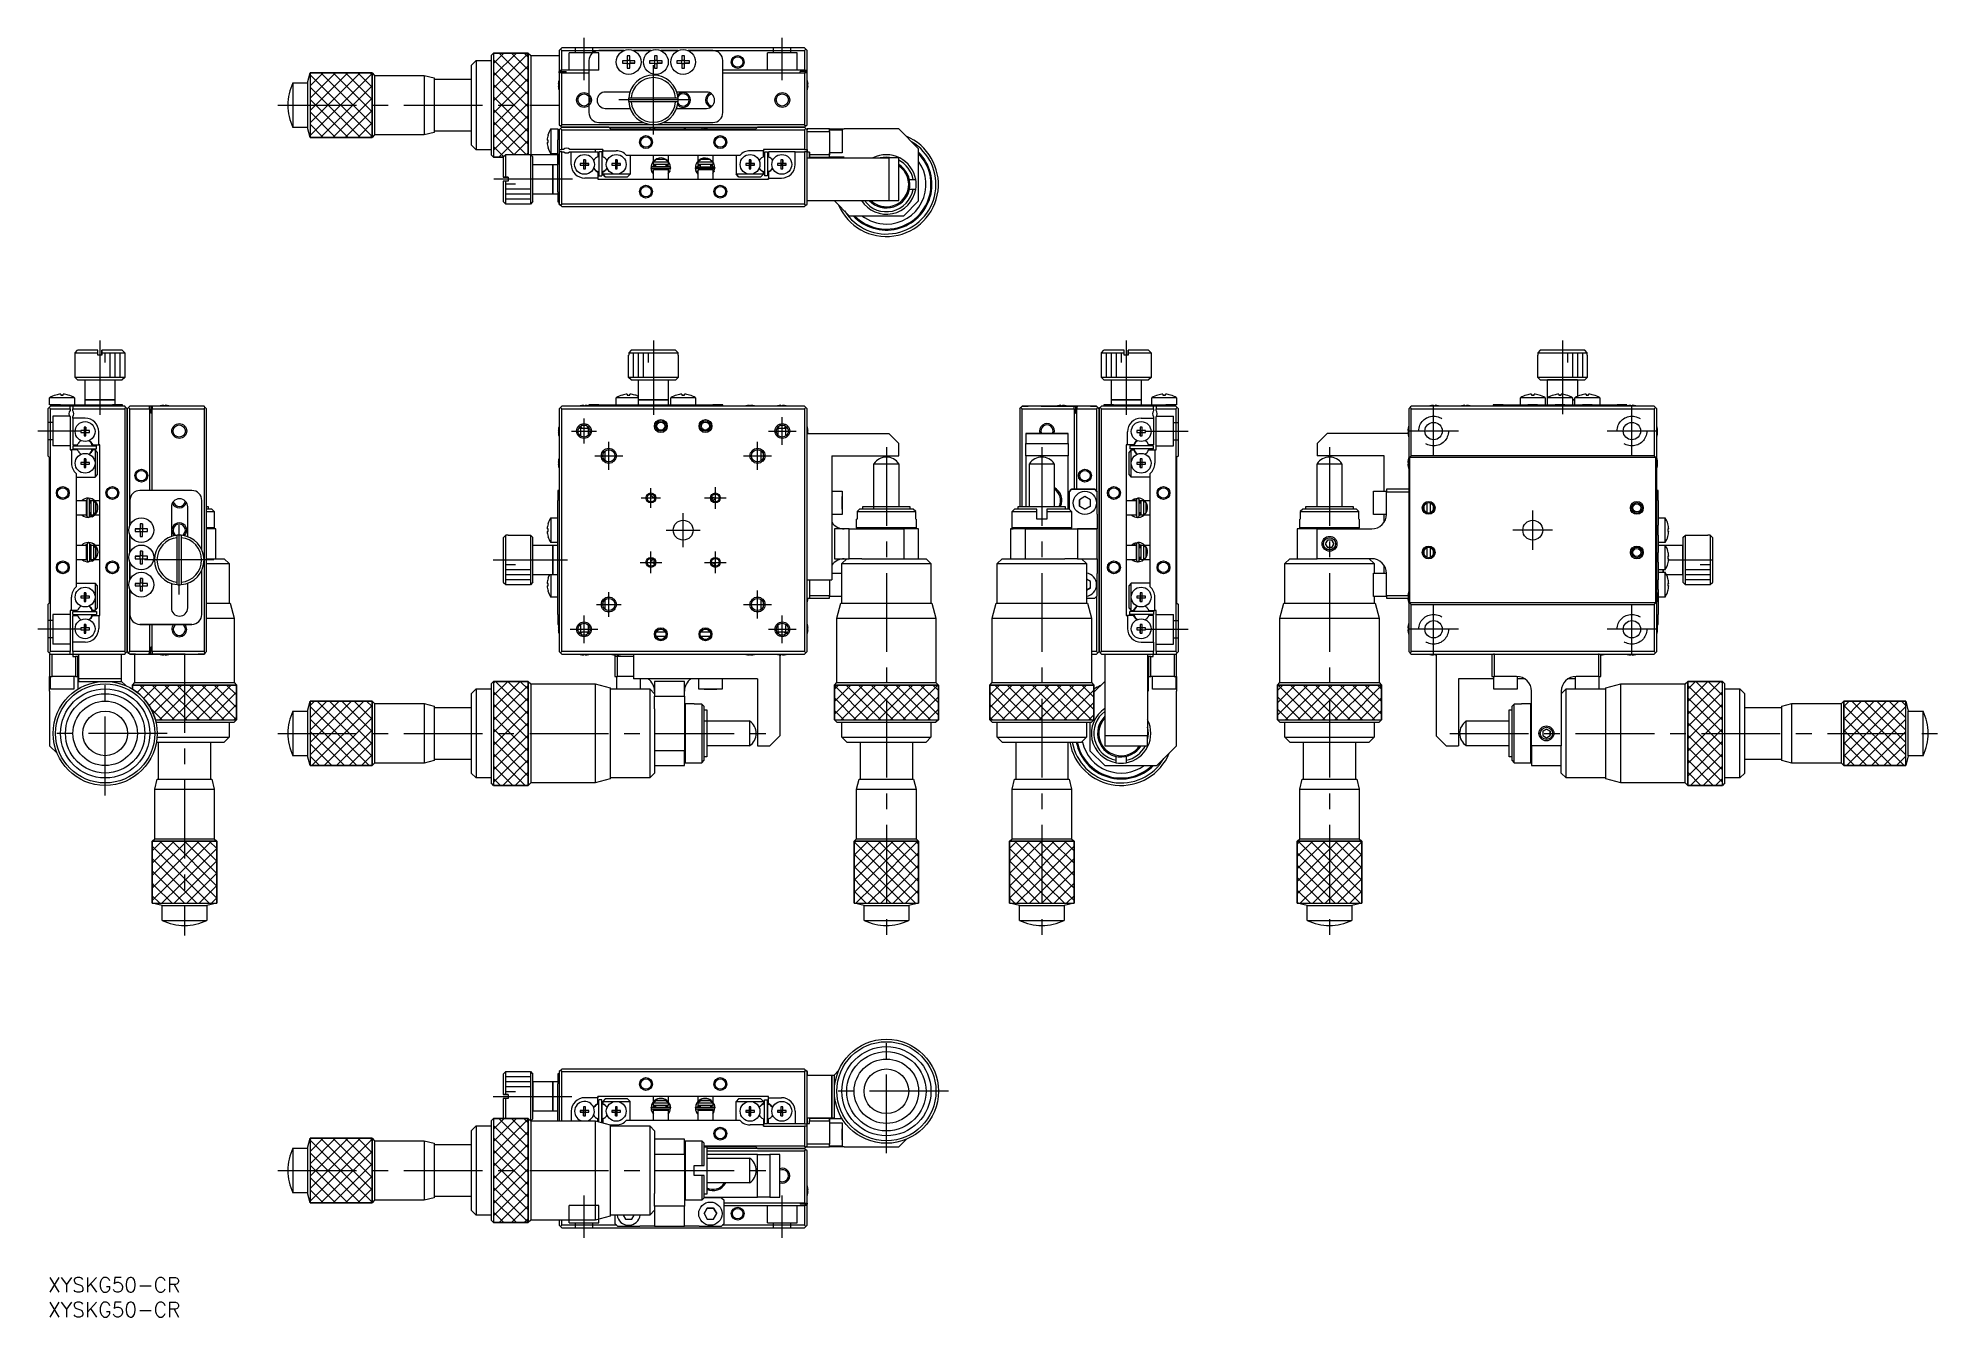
# Model space of a CAD drawing. Extents: x -2 to 381, y -8 to 250.
import ezdxf

# ---------------------------------------------------------------- set-up
doc = ezdxf.new("R2010")
doc.units = 0
doc.header["$LTSCALE"] = 0.5
doc.linetypes.add('CENTER', pattern=[50.8, 31.75, -6.35, 6.35, -6.35])
doc.linetypes.add('DASHED', pattern=[19.05, 12.7, -6.35])
for name, color, linetype in [('MSM_CENTER', 1, 'CENTER'), ('MSM_CONTINUOUS', 7, 'CONTINUOUS'), ('MSM_DASHED', 4, 'DASHED'), ('MSM_NARROW', 5, 'CONTINUOUS'), ('MSM_PART_NUMBER', 7, 'CONTINUOUS')]:
    doc.layers.add(name, color=color, linetype=linetype)
doc.styles.get("Standard").update_dxf_attribs({"font": 'txt.shx', "height": 3, "bigfont": 'bigfont.shx'})

# ---------------------------------------------------------------- blocks, each defined once
blk = doc.blocks.new('*U2')
at = {"layer": 'MSM_PART_NUMBER'}
blk.add_text('XYSKG50-CR', height=3, dxfattribs=at).set_placement((0, -3))
blk = doc.blocks.new('*U3')
at = {"layer": 'MSM_PART_NUMBER'}
blk.add_text('XYSKG50-CR', height=3, dxfattribs=at).set_placement((0, -8))

msp = doc.modelspace()

# ---------------------------------------------------------------- linework, layer by layer
at = {"layer": 'MSM_CENTER'}
for p, q in [((108.15, 241.55), (108.15, 250.05)), ((148.15, 241.55), (148.15, 250.05)), ((122.15, 230.55), (122.15, 244.55)), ((46.4, 236.5), (103.15, 236.5)), ((129.15, 237.55), (115.15, 237.55)), ((105.85, 221.55), (89.85, 221.55)), ((10.5, 189.05), (10.5, 174.05)), ((122.15, 189.05), (122.15, 174.05)), ((217.55, 189.05), (217.55, 174.05)), ((305.55, 189.05), (305.55, 174.164572)), ((108.15, 168.25), (108.15, 173.25)), ((148.15, 167.95), (148.15, 173.55)), ((279.55, 165.75), (279.55, 175.75)), ((319.55, 165.75), (319.55, 175.75)), ((6.5, 170.75), (-2, 170.75)), ((105.65, 170.75), (110.65, 170.75)), ((145.35, 170.75), (150.95, 170.75)), ((221.55, 170.75), (230.05, 170.75)), ((284.55, 170.75), (274.55, 170.75)), ((324.55, 170.75), (314.55, 170.75)), ((110.35, 165.75), (115.95, 165.75)), ((113.15, 162.95), (113.15, 168.55)), ((140.35, 165.75), (145.95, 165.75)), ((143.15, 162.95), (143.15, 168.55)), ((169.15, 167.5), (169.15, 69)), ((200.5, 167.5), (200.5, 69)), ((258.55, 167.5), (258.55, 69)), ((119.69, 157.25), (123.61, 157.25)), ((121.65, 155.29), (121.65, 159.21)), ((132.45, 157.25), (136.85, 157.25)), ((134.65, 155.05), (134.65, 159.45)), ((128.15, 147.35), (128.15, 154.15)), ((299.55, 146.75), (299.55, 154.75)), ((26.5, 137.75), (26.5, 151.75)), ((124.75, 150.75), (131.55, 150.75)), ((303.55, 150.75), (295.55, 150.75)), ((121.65, 142.05), (121.65, 146.45)), ((134.65, 142.05), (134.65, 146.45)), ((33.5, 144.75), (19.5, 144.75)), ((89.85, 144.75), (104.85, 144.75)), ((119.45, 144.25), (123.85, 144.25)), ((132.45, 144.25), (136.85, 144.25)), ((326.964572, 144.75), (335.85, 144.75)), ((113.15, 133.25), (113.15, 138.25)), ((143.15, 132.95), (143.15, 138.55)), ((110.65, 135.75), (115.65, 135.75)), ((140.35, 135.75), (145.95, 135.75)), ((279.55, 125.75), (279.55, 135.75)), ((319.55, 125.75), (319.55, 135.75)), ((6.5, 130.75), (-2, 130.75)), ((105.35, 130.75), (110.95, 130.75)), ((108.15, 127.95), (108.15, 133.55)), ((145.35, 130.75), (150.95, 130.75)), ((148.15, 127.95), (148.15, 133.55)), ((221.55, 130.75), (230.05, 130.75)), ((284.55, 130.75), (274.55, 130.75)), ((324.55, 130.75), (314.55, 130.75)), ((27.55, 125.75), (27.55, 69)), ((11.55, 97.25), (11.55, 122.25)), ((24.05, 109.75), (-0.95, 109.75)), ((46.4, 109.75), (144.9, 109.75)), ((282.8, 109.75), (381.3, 109.75)), ((169.15, 25.05), (169.15, 50.05)), ((89.85, 36.5), (105.85, 36.5)), ((181.65, 37.55), (156.65, 37.55)), ((46.4, 21.55), (144.9, 21.55)), ((108.15, 8), (108.15, 16.5)), ((148.15, 8), (148.15, 16.5))]:
    msp.add_line(p, q, dxfattribs=at)
at = {"layer": 'MSM_CONTINUOUS'}
for p, q in [((85.4, 244.5), (86.4, 245.5)), ((86.4, 245.5), (86.4, 227.5)), ((86.4, 245.5), (89.4, 245.5)), ((89.4, 246.5), (89.9, 247)), ((89.4, 246.5), (89.4, 226.5)), ((89.9, 247), (89.9, 226)), ((96.9, 247), (89.9, 247)), ((89.9, 247), (89.9, 226)), ((89.9, 247), (96.9, 247)), ((96.9, 226.55), (96.9, 247)), ((96.9, 247), (96.9, 226.55)), ((96.9, 247), (97.4, 246.5)), ((97.4, 246.5), (97.4, 226.5)), ((97.4, 246.5), (103.15, 246.5)), ((103.4, 247.8), (103.15, 247.55)), ((103.15, 247.55), (103.15, 243.55)), ((103.65, 248.05), (103.4, 247.8)), ((103.65, 247.55), (103.4, 247.8)), ((152.65, 248.05), (103.65, 248.05)), ((103.65, 243.55), (103.65, 247.55)), ((103.65, 247.55), (116.297064, 247.55)), ((109.15, 245.5), (109.15, 235)), ((116.170204, 247.5), (111.15, 247.5)), ((115.89141, 245.46), (115.89141, 244.94)), ((116.89, 245.46), (115.89141, 245.46)), ((116.848625, 245.46), (116.848625, 244.94)), ((117.41, 246.45859), (116.89, 246.45859)), ((116.89, 246.45859), (116.89, 245.46)), ((117.41, 245.501375), (116.89, 245.501375)), ((117.41, 245.46), (117.41, 246.45859)), ((118.40859, 245.46), (117.41, 245.46)), ((117.451375, 244.94), (117.451375, 245.46)), ((118.002936, 247.55), (121.797064, 247.55)), ((121.670204, 247.5), (118.129796, 247.5)), ((118.40859, 244.94), (118.40859, 245.46)), ((121.39141, 245.46), (121.39141, 244.94)), ((122.39, 245.46), (121.39141, 245.46)), ((122.348625, 245.46), (122.348625, 244.94)), ((122.39, 246.45859), (122.39, 245.46)), ((122.91, 246.45859), (122.39, 246.45859)), ((122.91, 245.501375), (122.39, 245.501375)), ((122.91, 245.46), (122.91, 246.45859)), ((123.90859, 245.46), (122.91, 245.46)), ((122.951375, 244.94), (122.951375, 245.46)), ((123.502936, 247.55), (127.297064, 247.55)), ((127.170204, 247.5), (123.629796, 247.5)), ((123.90859, 244.94), (123.90859, 245.46)), ((126.89141, 245.46), (126.89141, 244.94)), ((127.89, 245.46), (126.89141, 245.46)), ((127.848625, 245.46), (127.848625, 244.94)), ((128.41, 246.45859), (127.89, 246.45859)), ((127.89, 246.45859), (127.89, 245.46)), ((128.41, 245.501375), (127.89, 245.501375)), ((128.41, 245.46), (128.41, 246.45859)), ((129.40859, 245.46), (128.41, 245.46)), ((128.451375, 244.94), (128.451375, 245.46)), ((129.002936, 247.55), (152.65, 247.55)), ((134.15, 247.5), (129.129796, 247.5)), ((129.40859, 244.94), (129.40859, 245.46)), ((136.15, 235), (136.15, 245.5)), ((152.9, 247.8), (152.65, 248.05)), ((152.9, 247.8), (152.65, 247.55)), ((152.65, 247.55), (152.65, 243.55)), ((153.15, 247.55), (152.9, 247.8)), ((153.15, 243.55), (153.15, 247.55)), ((52.4, 241), (52.9, 243)), ((52.9, 243), (52.9, 230)), ((65.4, 243), (52.9, 243)), ((52.9, 243), (52.9, 230)), ((52.9, 243), (65.4, 243)), ((65.4, 230), (65.4, 243)), ((65.4, 243), (65.4, 230)), ((65.4, 243), (65.9, 242.5)), ((65.9, 242.5), (65.9, 230.5)), ((65.9, 242.5), (75.9, 242.5)), ((75.9, 242.5), (75.9, 230.5)), ((75.9, 242.5), (77.9, 242)), ((77.9, 242), (77.9, 231)), ((77.9, 241.75), (85.4, 241.75)), ((85.4, 244.5), (85.4, 228.5)), ((103.15, 243.55), (103.65, 243.55)), ((103.15, 243.55), (103.15, 243.3)), ((103.15, 243.3), (104.55, 243.3)), ((103.15, 243.05), (103.15, 243.3)), ((103.15, 243.05), (103.15, 232.55)), ((103.65, 243.05), (103.15, 243.05)), ((109.15, 243.55), (103.65, 243.55)), ((103.65, 232.55), (103.65, 243.05)), ((103.65, 243.05), (109.15, 243.05)), ((104.55, 243.05), (104.55, 243.3)), ((115.89141, 244.94), (116.89, 244.94)), ((115.89141, 244.94), (116.848625, 244.94)), ((116.848625, 244.94), (116.89, 244.94)), ((116.89, 244.94), (116.89, 243.94141)), ((116.89, 244.898625), (117.41, 244.898625)), ((116.89, 243.94141), (117.41, 243.94141)), ((117.41, 244.94), (118.40859, 244.94)), ((117.41, 243.94141), (117.41, 244.94)), ((117.41, 244.94), (117.451375, 244.94)), ((118.40859, 244.94), (117.451375, 244.94)), ((121.39141, 244.94), (122.39, 244.94)), ((121.39141, 244.94), (122.348625, 244.94)), ((122.348625, 244.94), (122.39, 244.94)), ((122.39, 244.94), (122.39, 243.94141)), ((122.39, 244.898625), (122.91, 244.898625)), ((122.39, 243.94141), (122.91, 243.94141)), ((122.91, 244.94), (123.90859, 244.94)), ((122.91, 243.94141), (122.91, 244.94)), ((122.91, 244.94), (122.951375, 244.94)), ((123.90859, 244.94), (122.951375, 244.94)), ((126.89141, 244.94), (127.89, 244.94)), ((126.89141, 244.94), (127.848625, 244.94)), ((127.848625, 244.94), (127.89, 244.94)), ((127.89, 244.94), (127.89, 243.94141)), ((127.89, 244.898625), (128.41, 244.898625)), ((127.89, 243.94141), (128.41, 243.94141)), ((128.41, 244.94), (129.40859, 244.94)), ((128.41, 243.94141), (128.41, 244.94)), ((128.41, 244.94), (128.451375, 244.94)), ((129.40859, 244.94), (128.451375, 244.94)), ((152.65, 243.55), (136.15, 243.55)), ((136.15, 243.05), (152.65, 243.05)), ((151.75, 243.05), (151.75, 243.3)), ((153.15, 243.3), (151.75, 243.3)), ((152.65, 243.55), (153.15, 243.55)), ((152.65, 243.05), (152.65, 232.55)), ((153.15, 243.05), (152.65, 243.05)), ((153.15, 243.3), (153.15, 243.55)), ((153.15, 243.05), (153.15, 243.3)), ((153.15, 232.55), (153.15, 243.05)), ((49.413167, 241), (49.413167, 232)), ((49.413167, 241), (52.4, 241)), ((52.4, 241), (52.4, 232)), ((103.080478, 240.73), (102.960141, 240.73)), ((102.960141, 240.37), (103.080478, 240.37)), ((103.080478, 241.436361), (103.075856, 241.438616)), ((103.075856, 239.661384), (103.080478, 239.663639)), ((103.080478, 240.37), (103.080478, 240.73)), ((117.412912, 239.15), (112.45, 239.15)), ((117.166026, 237.95), (117.667813, 237.95)), ((117.667813, 237.95), (126.632187, 237.95)), ((126.632187, 237.95), (127.133974, 237.95)), ((132.85, 239.15), (126.887088, 239.15)), ((153.224144, 241.438616), (153.219522, 241.436361)), ((153.219522, 240.73), (153.219522, 240.37)), ((153.339859, 240.73), (153.219522, 240.73)), ((153.219522, 240.37), (153.339859, 240.37)), ((153.219522, 239.663639), (153.224144, 239.661384)), ((112.45, 235.85), (117.447873, 235.85)), ((117.667813, 237.15), (117.166026, 237.15)), ((127.133974, 237.15), (117.166026, 237.15)), ((126.632187, 237.15), (117.667813, 237.15)), ((127.133974, 237.15), (126.632187, 237.15)), ((126.852127, 235.85), (132.85, 235.85)), ((52.4, 232), (49.413167, 232)), ((52.9, 230), (52.4, 232)), ((52.9, 230), (65.4, 230)), ((65.4, 230), (52.9, 230)), ((65.9, 230.5), (65.4, 230)), ((75.9, 230.5), (65.9, 230.5)), ((77.9, 231), (75.9, 230.5)), ((85.4, 231.25), (77.9, 231.25)), ((100.887419, 230.45859), (100.880564, 230.461933)), ((100.887419, 230.45859), (100.880564, 230.461933)), ((101.458343, 231.7), (101.458343, 226.7)), ((101.458343, 231.7), (102.85, 231.7)), ((102.85, 231.7), (102.85, 231.5)), ((102.85, 231.5), (102.85, 229.5)), ((103.15, 231.5), (102.85, 231.5)), ((103.15, 232.55), (103.4, 232.3)), ((103.4, 231.8), (103.15, 231.55)), ((103.15, 231.55), (103.4, 231.8)), ((103.15, 231.55), (103.15, 227.55)), ((103.15, 231.5), (103.15, 231.55)), ((103.4, 232.3), (103.65, 232.55)), ((103.4, 232.3), (103.65, 232.05)), ((103.4, 231.8), (103.65, 232.05)), ((103.65, 232.05), (103.4, 231.8)), ((103.65, 231.55), (103.4, 231.8)), ((122.15, 232.55), (103.65, 232.55)), ((113.15, 232.05), (103.65, 232.05)), ((103.65, 232.05), (113.15, 232.05)), ((103.65, 227.55), (103.65, 231.55)), ((103.65, 231.55), (152.65, 231.55)), ((111.15, 233), (120.076959, 233)), ((113.15, 232.05), (113.5, 231.7)), ((113.15, 232.05), (143.15, 232.05)), ((113.4, 232.05), (113.4, 231.8)), ((113.5, 231.7), (142.8, 231.7)), ((121.4, 232.05), (121.4, 231.7)), ((152.65, 232.55), (122.15, 232.55)), ((122.4, 232.05), (122.4, 231.7)), ((124.223041, 233), (134.15, 233)), ((128.4, 231.7), (128.4, 232.05)), ((128.6, 231.7), (128.6, 232.05)), ((131.9, 232.05), (131.9, 231.7)), ((132.4, 231.7), (132.4, 232.05)), ((132.9, 231.75), (132.400019, 231.75)), ((132.9, 232.05), (132.9, 231.75)), ((142.8, 231.7), (143.15, 232.05)), ((143.15, 232.05), (142.8, 231.7)), ((152.65, 232.05), (143.15, 232.05)), ((143.15, 232.05), (152.65, 232.05)), ((152.65, 232.55), (152.9, 232.3)), ((152.65, 232.05), (152.9, 232.3)), ((152.65, 232.05), (152.9, 231.8)), ((152.9, 231.8), (152.65, 231.55)), ((152.65, 231.55), (152.65, 227.55)), ((152.9, 232.3), (153.15, 232.55)), ((153.15, 231.55), (152.9, 231.8)), ((153.15, 231.7), (153.15, 231.55)), ((153.15, 231.55), (153.15, 231.7)), ((157.65, 231.7), (153.15, 231.7)), ((153.15, 227.55), (153.15, 231.55)), ((153.15, 231.2), (157.65, 231.2)), ((157.65, 231.2), (157.65, 231.7)), ((157.65, 231.7), (160.65, 231.7)), ((157.65, 231.55), (157.65, 231.7)), ((157.65, 231.55), (160.25, 231.55)), ((157.65, 231.2), (157.65, 226.5)), ((160.25, 231.55), (160.25, 226.85)), ((167.9, 231.7), (160.65, 231.7)), ((170.4, 231.7), (167.9, 231.7)), ((171.65, 231.7), (170.4, 231.7)), ((171.65, 231.7), (175.65, 227.7)), ((86.4, 227.5), (85.4, 228.5)), ((89.4, 227.5), (86.4, 227.5)), ((89.9, 226), (89.4, 226.5)), ((91.85, 226.05), (92.35, 226.55)), ((92.35, 226.55), (97.35, 226.55)), ((92.35, 221.95), (92.35, 226.55)), ((97.35, 226.55), (97.35, 221.55)), ((97.35, 226.55), (97.85, 226.05)), ((102.85, 226.5), (97.4, 226.5)), ((100.887419, 229.46), (100.715047, 229.46)), ((100.715047, 228.94), (100.887419, 228.94)), ((100.880564, 227.938067), (100.887419, 227.94141)), ((100.880564, 227.938067), (100.887419, 227.94141)), ((100.887419, 228.94), (100.887419, 229.46)), ((102.85, 226.7), (101.458343, 226.7)), ((102.85, 219), (102.85, 229.5)), ((102.85, 226.7), (102.85, 224.55)), ((103.15, 227.55), (103.15, 227.05)), ((103.15, 227.55), (103.65, 227.55)), ((103.15, 227.05), (103.15, 216.55)), ((103.65, 227.05), (103.15, 227.05)), ((103.988562, 227.55), (103.65, 227.55)), ((103.65, 216.55), (103.65, 227.05)), ((103.65, 227.05), (104.05, 227.05)), ((105.25, 227.05), (105.55, 227.05)), ((111.95, 227.55), (105.311438, 227.55)), ((105.55, 224.55), (105.55, 227.05)), ((105.55, 227.05), (110.95, 227.05)), ((110.4, 227.55), (110.4, 227.05)), ((110.95, 227.05), (110.95, 226.094412)), ((111.15, 226.7), (110.95, 226.646667)), ((111.15, 227.05), (111.15, 222.25)), ((111.15, 227.05), (111.15, 226.208896)), ((111.75, 227.05), (111.15, 227.05)), ((111.15, 226.3), (111.15, 226.208896)), ((111.15, 226.3), (111.15, 226.208896)), ((111.15, 226.3), (111.15, 226.208896)), ((111.15, 226.3), (111.15, 226.208896)), ((111.15, 226.3), (111.15, 226.208896)), ((111.15, 226.3), (111.15, 226.208896)), ((111.15, 226.3), (111.15, 226.208896)), ((111.15, 226.3), (111.15, 226.208896)), ((111.15, 226.3), (111.15, 226.208896)), ((111.15, 226.3), (111.15, 226.208896)), ((111.15, 226.3), (111.15, 223)), ((111.15, 226.3), (111.15, 226.208896)), ((111.15, 226.3), (111.15, 226.208896)), ((111.15, 226.3), (111.15, 226.208896)), ((111.15, 226.3), (111.15, 226.208896)), ((111.15, 226.3), (111.15, 226.208896)), ((111.15, 226.3), (111.15, 226.208896)), ((111.15, 226.3), (111.15, 226.208896)), ((111.15, 226.3), (111.15, 226.208896)), ((111.15, 226.3), (111.15, 226.208896)), ((111.75, 227.05), (111.75, 222.25)), ((111.95, 226.913333), (111.75, 226.86)), ((111.95, 227.3), (111.95, 227.55)), ((111.95, 227.55), (111.95, 227.3)), ((111.95, 227.3), (114.65, 227.3)), ((111.95, 226.156704), (111.95, 227.3)), ((111.95, 226.094412), (111.95, 227.3)), ((139.570938, 226.35), (116.729062, 226.35)), ((117.45, 226.35), (117.45, 222.55)), ((122.15, 225.151625), (122.15, 226.35)), ((125.15, 226.35), (125.15, 225.132478)), ((131.15, 225.207186), (131.15, 226.35)), ((134.15, 226.35), (134.15, 225.05)), ((138.85, 226.35), (138.85, 222.55)), ((138.85, 226.35), (138.85, 222.55)), ((144.35, 227.3), (141.65, 227.3)), ((144.35, 227.55), (144.35, 227.3)), ((152.65, 227.55), (144.35, 227.55)), ((144.35, 226.094412), (144.35, 227.3)), ((144.549998, 226.3), (144.549998, 224.65)), ((144.549998, 226.3), (144.549998, 226.208896)), ((144.549998, 226.3), (144.549998, 226.208896)), ((144.549998, 226.3), (144.549998, 226.208896)), ((144.549998, 226.3), (144.549998, 226.208896)), ((144.549998, 226.3), (144.549998, 226.208896)), ((144.549998, 226.3), (144.549998, 226.208896)), ((144.549998, 226.3), (144.549998, 226.208896)), ((144.549998, 226.3), (144.549998, 226.208896)), ((144.549998, 226.3), (144.549998, 226.208896)), ((144.549998, 226.3), (144.549998, 226.208896)), ((144.549998, 226.3), (144.549998, 226.208896)), ((144.549998, 226.3), (144.549998, 226.208896)), ((144.549998, 226.3), (144.549998, 226.208896)), ((144.55, 227.05), (144.55, 226.208896)), ((144.55, 227.05), (144.55, 222.25)), ((144.55, 227.05), (145.15, 227.05)), ((145.15, 227.05), (145.15, 222.25)), ((145.35, 227.05), (145.35, 226.094412)), ((150.75, 227.05), (145.35, 227.05)), ((145.35, 227.05), (145.35, 226.156703)), ((150.75, 224.55), (150.75, 227.05)), ((150.75, 227.05), (152.65, 227.05)), ((150.75, 224.55), (150.75, 227.05)), ((152.65, 227.55), (153.15, 227.55)), ((152.65, 227.05), (152.65, 216.55)), ((153.15, 227.05), (152.65, 227.05)), ((153.15, 227.05), (153.15, 227.55)), ((153.15, 227.55), (153.15, 227.05)), ((153.15, 216.55), (153.15, 227.05)), ((153.65, 227), (153.15, 227)), ((153.65, 226.5), (153.65, 227)), ((153.65, 227), (153.65, 226.5)), ((157.65, 226.5), (153.65, 226.5)), ((153.65, 226.5), (153.65, 226)), ((153.65, 226), (153.65, 226.5)), ((157.65, 226), (157.65, 226.85)), ((160.25, 226.85), (157.65, 226.85)), ((157.65, 226), (157.65, 226.5)), ((175.65, 217.2), (175.65, 227.7)), ((89.9, 226), (91.85, 226)), ((91.85, 226), (89.9, 226)), ((91.85, 226), (91.85, 226.05)), ((91.85, 226.05), (91.85, 221.95)), ((97.85, 221.55), (97.85, 226.05)), ((97.85, 224.55), (101.85, 224.55)), ((101.85, 221.55), (101.85, 224.55)), ((101.85, 224.55), (101.85, 221.55)), ((101.85, 224.55), (102.85, 224.55)), ((102.849998, 219.85), (102.849998, 223.15)), ((107.363639, 224.73), (107.363639, 224.37)), ((108.07, 224.73), (107.363639, 224.73)), ((107.363639, 224.37), (108.07, 224.37)), ((107.363639, 224.37), (108.07, 224.37)), ((108.07, 225.436361), (108.07, 224.73)), ((108.43, 225.436361), (108.07, 225.436361)), ((108.080372, 224.719628), (108.07, 224.73)), ((108.080372, 224.380372), (108.07, 224.37)), ((108.07, 224.37), (108.07, 223.663639)), ((108.07, 223.663639), (108.43, 223.663639)), ((108.419628, 224.719628), (108.080372, 224.719628)), ((108.080372, 224.719628), (108.080372, 224.380372)), ((108.080372, 224.380372), (108.419628, 224.380372)), ((108.419628, 224.719628), (108.43, 224.73)), ((108.419628, 224.380372), (108.419628, 224.719628)), ((108.419628, 224.380372), (108.43, 224.37)), ((108.43, 224.73), (108.43, 225.436361)), ((108.43, 225.436361), (108.43, 224.73)), ((109.136361, 224.73), (108.43, 224.73)), ((108.43, 224.37), (109.136361, 224.37)), ((108.43, 223.663639), (108.43, 224.37)), ((109.136361, 224.37), (108.43, 224.37)), ((108.43, 223.663639), (108.43, 224.37)), ((109.136361, 224.37), (109.136361, 224.73)), ((110.95, 226.094412), (110.65625, 225.924815)), ((110.65625, 223.175185), (110.95, 223.005588)), ((110.95, 223.005588), (110.95, 221.8)), ((111.15, 223.091104), (111.15, 223)), ((111.15, 223.091104), (111.15, 223)), ((111.15, 223.091104), (111.15, 223)), ((111.15, 223.091104), (111.15, 223)), ((111.15, 223.091104), (111.15, 223)), ((111.15, 223.091104), (111.15, 223)), ((111.15, 223.091104), (111.15, 223)), ((111.15, 223.091104), (111.15, 223)), ((111.15, 223.091104), (111.15, 223)), ((111.15, 223.091104), (111.15, 223)), ((111.15, 223.091104), (111.15, 222.25)), ((111.15, 223.091104), (111.15, 223)), ((111.15, 223.091104), (111.15, 223)), ((111.15, 223.091104), (111.15, 223)), ((111.15, 223.091104), (111.15, 223)), ((111.15, 223.091104), (111.15, 223)), ((111.15, 223.091104), (111.15, 223)), ((111.15, 223.091104), (111.15, 223)), ((111.15, 223.091104), (111.15, 223)), ((111.15, 223.091104), (111.15, 223)), ((112.24375, 225.924815), (111.95, 226.094412)), ((111.95, 223.005588), (112.24375, 223.175185)), ((111.95, 223.005588), (112.24375, 223.175185)), ((111.95, 222.55), (111.95, 223.005588)), ((111.95, 222.55), (111.95, 223.005588)), ((114.65, 222.55), (111.95, 222.55)), ((111.95, 222.55), (112.45, 222.05)), ((112.45, 222.05), (111.95, 222.55)), ((113.763639, 224.73), (113.763639, 224.37)), ((114.47, 224.73), (113.763639, 224.73)), ((113.763639, 224.37), (114.47, 224.37)), ((113.763639, 224.37), (114.47, 224.37)), ((114.47, 225.436361), (114.47, 224.73)), ((114.83, 225.436361), (114.47, 225.436361)), ((114.480372, 224.719628), (114.47, 224.73)), ((114.480372, 224.380372), (114.47, 224.37)), ((114.47, 224.37), (114.47, 223.663639)), ((114.47, 223.663639), (114.83, 223.663639)), ((114.819628, 224.719628), (114.480372, 224.719628)), ((114.480372, 224.719628), (114.480372, 224.380372)), ((114.480372, 224.380372), (114.819628, 224.380372)), ((117.45, 222.55), (114.65, 222.55)), ((114.819628, 224.719628), (114.83, 224.73)), ((114.819628, 224.380372), (114.819628, 224.719628)), ((114.819628, 224.380372), (114.83, 224.37)), ((114.83, 224.73), (114.83, 225.436361)), ((114.83, 225.436361), (114.83, 224.73)), ((115.536361, 224.73), (114.83, 224.73)), ((114.83, 224.37), (115.536361, 224.37)), ((114.83, 223.663639), (114.83, 224.37)), ((115.536361, 224.37), (114.83, 224.37)), ((114.83, 223.663639), (114.83, 224.37)), ((115.536361, 224.37), (115.536361, 224.73)), ((116.95, 222.05), (117.45, 222.55)), ((121.850998, 223.128971), (121.693273, 223.870514)), ((121.793483, 223.397695), (121.794106, 223.432191)), ((121.794584, 223.363209), (121.793483, 223.397695)), ((121.794106, 223.432191), (121.796452, 223.466614)), ((121.797408, 223.328819), (121.794584, 223.363209)), ((121.796452, 223.466614), (121.800515, 223.50088)), ((121.801947, 223.294608), (121.797408, 223.328819)), ((121.800515, 223.50088), (121.806285, 223.534904)), ((121.808191, 223.260661), (121.801947, 223.294608)), ((121.806285, 223.534904), (121.813749, 223.568605)), ((121.816125, 223.22706), (121.808191, 223.260661)), ((121.813749, 223.568605), (121.822887, 223.601899)), ((121.82573, 223.193887), (121.816125, 223.22706)), ((121.822887, 223.601899), (121.833679, 223.634704)), ((121.836983, 223.161226), (121.82573, 223.193887)), ((121.833679, 223.634704), (121.846099, 223.666942)), ((121.849137, 223.130836), (121.836983, 223.161226)), ((121.846099, 223.666942), (121.860115, 223.698531)), ((121.848856, 223.132168), (121.849511, 223.130176)), ((121.849511, 223.130176), (121.851356, 223.128697)), ((122.149966, 222.644201), (121.849989, 223.131276)), ((121.851356, 223.128697), (121.854379, 223.127742)), ((121.853911, 223.122173), (122.150018, 223.226195)), ((121.854379, 223.127742), (121.85856, 223.127317)), ((121.85856, 223.127317), (121.863872, 223.127424)), ((121.860115, 223.698531), (121.860951, 223.700289)), ((121.863872, 223.127424), (121.870281, 223.128064)), ((121.870281, 223.128064), (121.877744, 223.129231)), ((121.877744, 223.129231), (121.886214, 223.130918)), ((121.886214, 223.130918), (121.895636, 223.133114)), ((121.891954, 224.09785), (125.391954, 224.09785)), ((125.391954, 223.69785), (121.891954, 223.69785)), ((121.895636, 223.133114), (121.905948, 223.135806)), ((121.905948, 223.135806), (121.917085, 223.138974)), ((121.917085, 223.138974), (121.928973, 223.1426)), ((121.928973, 223.1426), (121.941535, 223.14666)), ((121.941535, 223.14666), (121.95469, 223.151126)), ((121.95469, 223.151126), (121.968354, 223.155971)), ((121.968354, 223.155971), (121.982436, 223.161163)), ((121.982436, 223.161163), (121.996847, 223.166668)), ((121.996847, 223.166668), (122.011492, 223.17245)), ((122.011492, 223.17245), (122.026277, 223.178472)), ((122.026277, 223.178472), (122.041105, 223.184695)), ((122.041105, 223.184695), (122.055881, 223.191079)), ((122.055881, 223.191079), (122.070509, 223.197582)), ((122.070509, 223.197582), (122.084894, 223.204162)), ((122.084894, 223.204162), (122.098943, 223.210777)), ((122.098943, 223.210777), (122.112565, 223.217383)), ((122.235074, 224.550011), (122.103972, 224.097877)), ((122.112565, 223.217383), (122.125671, 223.223938)), ((122.125671, 223.223938), (122.138176, 223.230399)), ((122.138176, 223.230399), (122.15, 223.236725)), ((122.15, 225.150466), (122.15, 225.150631)), ((122.15, 225.05), (122.204317, 225.05)), ((122.15, 224.55), (122.15, 225.05)), ((125.15, 224.55), (122.15, 224.55)), ((122.65, 224.35), (122.15, 224.35)), ((122.15, 223.55), (125.15, 223.55)), ((122.15, 221.55), (122.15, 223.55)), ((122.733485, 225.55), (122.204317, 225.05)), ((122.204317, 225.05), (125.095683, 225.05)), ((122.493565, 223.69785), (122.233639, 223.550032)), ((122.65, 224.09785), (122.65, 224.55)), ((122.65, 223.55), (122.65, 223.69785)), ((124.566515, 225.55), (122.733485, 225.55)), ((125.095683, 225.05), (124.566515, 225.55)), ((124.65, 224.55), (124.65, 224.09785)), ((125.125476, 224.35), (124.65, 224.35)), ((124.65, 223.69785), (124.65, 223.55)), ((125.050264, 223.550039), (124.790342, 223.69785)), ((125.179634, 224.097851), (125.049102, 224.550068)), ((125.095683, 225.05), (125.15, 225.05)), ((125.15, 225.132017), (125.15, 225.131911)), ((125.15, 225.131383), (125.15, 225.131262)), ((125.15, 225.05), (125.15, 224.55)), ((125.15, 223.55), (125.15, 221.55)), ((125.150108, 223.536766), (125.153184, 223.54979)), ((125.153184, 223.54979), (125.179952, 223.697847)), ((125.433834, 223.131078), (125.410231, 223.078148)), ((125.435051, 223.132168), (125.43432, 223.132476)), ((125.451707, 223.17447), (125.43477, 223.130836)), ((125.43477, 223.130836), (125.435051, 223.132168)), ((125.452944, 223.178038), (125.451707, 223.17447)), ((125.453565, 223.179852), (125.452944, 223.178038)), ((125.45465, 223.183067), (125.453565, 223.179852)), ((125.455188, 223.184679), (125.45465, 223.183067)), ((125.455741, 223.186349), (125.455188, 223.184679)), ((125.456163, 223.187635), (125.455741, 223.186349)), ((125.456497, 223.188656), (125.456163, 223.187635)), ((125.456866, 223.189794), (125.456497, 223.188656)), ((125.590726, 223.875873), (125.587087, 223.775084)), ((130.792955, 223.118232), (130.635231, 223.859775)), ((130.73544, 223.386955), (130.736064, 223.421452)), ((130.736542, 223.35247), (130.73544, 223.386955)), ((130.736064, 223.421452), (130.738409, 223.455875)), ((130.739365, 223.31808), (130.736542, 223.35247)), ((130.738409, 223.455875), (130.742472, 223.490141)), ((130.743904, 223.283869), (130.739365, 223.31808)), ((130.742472, 223.490141), (130.748243, 223.524165)), ((130.750148, 223.249922), (130.743904, 223.283869)), ((130.748243, 223.524165), (130.755706, 223.557866)), ((130.758082, 223.21632), (130.750148, 223.249922)), ((130.755706, 223.557866), (130.764845, 223.59116)), ((130.767687, 223.183148), (130.758082, 223.21632)), ((130.764845, 223.59116), (130.775637, 223.623965)), ((130.778941, 223.150487), (130.767687, 223.183148)), ((130.775637, 223.623965), (130.788056, 223.656203)), ((130.791095, 223.120097), (130.778941, 223.150487)), ((130.788056, 223.656203), (130.802073, 223.687792)), ((130.790813, 223.121429), (130.791435, 223.119484)), ((130.791435, 223.119484), (130.793184, 223.118025)), ((131.149949, 222.567408), (130.791946, 223.120537)), ((130.793184, 223.118025), (130.796048, 223.117061)), ((130.795868, 223.111433), (131.15002, 223.251281)), ((130.796048, 223.117061), (130.80001, 223.116598)), ((130.80001, 223.116598), (130.805047, 223.11664)), ((130.802073, 223.687792), (130.802909, 223.68955)), ((130.805047, 223.11664), (130.811126, 223.117185)), ((130.811126, 223.117185), (130.81821, 223.11823)), ((130.81821, 223.11823), (130.826257, 223.11977)), ((130.826257, 223.11977), (130.835217, 223.121794)), ((130.833911, 224.08711), (134.333911, 224.08711)), ((134.333911, 223.68711), (130.833911, 223.68711)), ((130.835217, 223.121794), (130.845034, 223.124291)), ((130.845034, 223.124291), (130.855649, 223.127244)), ((130.855649, 223.127244), (130.866996, 223.130636)), ((130.866996, 223.130636), (130.879006, 223.134446)), ((130.879006, 223.134446), (130.891605, 223.138651)), ((130.891605, 223.138651), (130.904715, 223.143224)), ((130.904715, 223.143224), (130.918257, 223.148138)), ((130.918257, 223.148138), (130.932147, 223.153362)), ((130.932147, 223.153362), (130.9463, 223.158865)), ((130.9463, 223.158865), (130.960629, 223.164612)), ((130.960629, 223.164612), (130.975046, 223.170569)), ((130.975046, 223.170569), (130.989463, 223.176699)), ((130.989463, 223.176699), (131.003791, 223.182964)), ((131.003791, 223.182964), (131.017942, 223.189325)), ((131.017942, 223.189325), (131.031829, 223.195745)), ((131.031829, 223.195745), (131.045368, 223.202183)), ((131.045368, 223.202183), (131.058475, 223.208599)), ((131.1821, 224.550122), (131.04593, 224.087138)), ((131.058475, 223.208599), (131.071069, 223.214955)), ((131.071069, 223.214955), (131.083074, 223.221212)), ((131.083074, 223.221212), (131.094415, 223.22733)), ((131.094415, 223.22733), (131.105024, 223.233273)), ((131.105024, 223.233273), (131.114834, 223.239004)), ((131.114834, 223.239004), (131.123786, 223.244488)), ((131.123786, 223.244488), (131.131825, 223.249692)), ((131.131825, 223.249692), (131.138902, 223.254582)), ((131.138902, 223.254582), (131.144973, 223.25913)), ((131.144973, 223.25913), (131.15, 223.263307)), ((131.14991, 223.482348), (131.149968, 223.300981)), ((131.15, 225.206374), (131.15, 225.206548)), ((131.15, 225.205993), (131.15, 225.206097)), ((131.15, 225.05), (131.204317, 225.05)), ((131.15, 224.55), (131.15, 225.05)), ((134.15, 224.55), (131.15, 224.55)), ((131.15, 224.35), (131.15, 224.476012)), ((131.65, 224.35), (131.15, 224.35)), ((131.15, 223.55), (134.15, 223.55)), ((131.15, 221.55), (131.15, 223.55)), ((131.435522, 223.68711), (131.182215, 223.550045)), ((131.733485, 225.55), (131.204317, 225.05)), ((131.204317, 225.05), (134.095683, 225.05)), ((131.65, 224.08711), (131.65, 224.55)), ((131.65, 223.55), (131.65, 223.68711)), ((133.566515, 225.55), (131.733485, 225.55)), ((134.095683, 225.05), (133.566515, 225.55)), ((133.573411, 225.566132), (134.150507, 225.045996)), ((133.65, 224.55), (133.65, 224.08711)), ((134.063996, 224.35), (133.65, 224.35)), ((133.65, 223.68711), (133.65, 223.55)), ((133.985619, 223.550027), (133.7323, 223.68711)), ((134.121592, 224.087112), (133.986034, 224.550053)), ((134.095683, 225.05), (134.15, 225.05)), ((134.097618, 223.54992), (134.12191, 223.687108)), ((134.15, 225.05), (134.15, 224.55)), ((134.15, 223.55), (134.15, 221.55)), ((134.375791, 223.120339), (134.352189, 223.067409)), ((134.377009, 223.121429), (134.376277, 223.121736)), ((134.393665, 223.163731), (134.376727, 223.120097)), ((134.376727, 223.120097), (134.377009, 223.121429)), ((134.394902, 223.167299), (134.393665, 223.163731)), ((134.395522, 223.169113), (134.394902, 223.167299)), ((134.396608, 223.172328), (134.395522, 223.169113)), ((134.397146, 223.17394), (134.396608, 223.172328)), ((134.397699, 223.17561), (134.397146, 223.17394)), ((134.398121, 223.176895), (134.397699, 223.17561)), ((134.398454, 223.177917), (134.398121, 223.176895)), ((134.398823, 223.179055), (134.398454, 223.177917)), ((134.532684, 223.865134), (134.529045, 223.764345)), ((141.65, 222.55), (138.85, 222.55)), ((138.85, 222.55), (139.35, 222.05)), ((139.35, 222.05), (138.85, 222.55)), ((140.763639, 224.73), (140.763639, 224.37)), ((141.47, 224.73), (140.763639, 224.73)), ((140.763639, 224.37), (141.47, 224.37)), ((140.763639, 224.37), (141.47, 224.37)), ((141.47, 225.436361), (141.47, 224.73)), ((141.83, 225.436361), (141.47, 225.436361)), ((141.480372, 224.719628), (141.47, 224.73)), ((141.480372, 224.380372), (141.47, 224.37)), ((141.47, 224.37), (141.47, 223.663639)), ((141.47, 223.663639), (141.83, 223.663639)), ((141.819628, 224.719628), (141.480372, 224.719628)), ((141.480372, 224.719628), (141.480372, 224.380372)), ((141.480372, 224.380372), (141.819628, 224.380372)), ((144.35, 222.55), (141.65, 222.55)), ((141.819628, 224.719628), (141.83, 224.73)), ((141.819628, 224.380372), (141.819628, 224.719628)), ((141.819628, 224.380372), (141.83, 224.37)), ((141.83, 224.73), (141.83, 225.436361)), ((141.83, 225.436361), (141.83, 224.73)), ((142.536361, 224.73), (141.83, 224.73)), ((141.83, 224.37), (142.536361, 224.37)), ((141.83, 223.663639), (141.83, 224.37)), ((142.536361, 224.37), (141.83, 224.37)), ((141.83, 223.663639), (141.83, 224.37)), ((142.536361, 224.37), (142.536361, 224.73)), ((143.85, 222.05), (144.35, 222.55)), ((144.05625, 225.924815), (144.35, 226.094412)), ((144.35, 223.005588), (144.05625, 223.175185)), ((144.35, 222.55), (144.35, 223.005588)), ((144.549998, 224.65), (144.549998, 223)), ((144.549998, 223.091104), (144.549998, 223)), ((144.549998, 223.091104), (144.549998, 223)), ((144.549998, 223.091104), (144.549998, 223)), ((144.549998, 223.091104), (144.549998, 223)), ((144.549998, 223.091104), (144.549998, 223)), ((144.549998, 223.091104), (144.549998, 223)), ((144.549998, 223.091104), (144.549998, 223)), ((144.549998, 223.091104), (144.549998, 223)), ((144.549998, 223.091104), (144.549998, 223)), ((144.549998, 223.091104), (144.549998, 223)), ((144.549998, 223.091104), (144.549998, 223)), ((144.549998, 223.091104), (144.549998, 223)), ((144.549998, 223.091104), (144.549998, 223)), ((144.549998, 223.091104), (144.549998, 223)), ((144.549998, 223.091104), (144.549998, 223)), ((144.549998, 223.091104), (144.549998, 223)), ((144.549998, 223.091104), (144.549998, 223)), ((144.549998, 223.091104), (144.549998, 223)), ((144.549998, 223.091104), (144.549998, 223)), ((144.55, 223.091104), (144.55, 222.25)), ((145.35, 226.094412), (145.64375, 225.924815)), ((145.64375, 223.175185), (145.35, 223.005588)), ((145.64375, 223.175185), (145.35, 223.005588)), ((145.35, 223.005588), (145.35, 221.8)), ((145.35, 223.005588), (145.35, 221.8)), ((147.163639, 224.73), (147.163639, 224.37)), ((147.87, 224.73), (147.163639, 224.73)), ((147.163639, 224.37), (147.87, 224.37)), ((147.163639, 224.37), (147.87, 224.37)), ((147.87, 225.436361), (147.87, 224.73)), ((148.23, 225.436361), (147.87, 225.436361)), ((147.880372, 224.719628), (147.87, 224.73)), ((147.880372, 224.380372), (147.87, 224.37)), ((147.87, 224.37), (147.87, 223.663639)), ((147.87, 223.663639), (148.23, 223.663639)), ((148.219628, 224.719628), (147.880372, 224.719628)), ((147.880372, 224.719628), (147.880372, 224.380372)), ((147.880372, 224.380372), (148.219628, 224.380372)), ((148.219628, 224.719628), (148.23, 224.73)), ((148.219628, 224.380372), (148.219628, 224.719628)), ((148.219628, 224.380372), (148.23, 224.37)), ((148.23, 224.73), (148.23, 225.436361)), ((148.23, 225.436361), (148.23, 224.73)), ((148.936361, 224.73), (148.23, 224.73)), ((148.23, 224.37), (148.936361, 224.37)), ((148.23, 223.663639), (148.23, 224.37)), ((148.936361, 224.37), (148.23, 224.37)), ((148.23, 223.663639), (148.23, 224.37)), ((148.936361, 224.37), (148.936361, 224.73)), ((153.15, 225.85), (169.65, 225.85)), ((153.65, 226), (157.65, 226)), ((160.65, 226), (157.65, 226)), ((158.65, 225.85), (158.65, 226)), ((158.65, 226), (158.65, 225.85)), ((169.65, 225.85), (169.65, 217.25)), ((171.65, 225.85), (169.65, 225.85)), ((171.65, 217.25), (171.65, 225.85)), ((92.35, 221.95), (91.85, 221.95)), ((91.85, 221.95), (92.35, 221.95)), ((91.85, 221.15), (91.85, 217.05)), ((91.85, 221.15), (91.85, 217.05)), ((92.35, 221.15), (91.85, 221.15)), ((92.85, 221.95), (92.35, 221.95)), ((92.35, 221.95), (92.85, 221.95)), ((92.35, 216.55), (92.35, 221.15)), ((92.85, 221.15), (92.35, 221.15)), ((92.85, 221.95), (92.85, 221.15)), ((92.85, 221.95), (92.85, 221.15)), ((97.35, 221.55), (97.35, 216.55)), ((97.85, 217.05), (97.85, 221.55)), ((101.85, 218.55), (97.85, 218.55)), ((101.85, 218.55), (101.85, 221.55)), ((101.85, 221.55), (101.85, 218.55)), ((102.85, 218.55), (101.85, 218.55)), ((102.85, 219), (102.85, 217)), ((102.85, 218.55), (102.85, 217)), ((110.95, 221.8), (108.3, 221.8)), ((110.95, 221.8), (110.95, 221.55)), ((110.95, 221.55), (113.15, 221.55)), ((111.15, 222.25), (111.75, 222.25)), ((112.45, 222.05), (116.95, 222.05)), ((113.15, 221.55), (145.35, 221.55)), ((139.35, 222.05), (143.85, 222.05)), ((145.15, 222.25), (144.55, 222.25)), ((145.35, 221.8), (148, 221.8)), ((145.35, 221.55), (145.35, 221.8)), ((145.35, 221.8), (145.35, 221.55)), ((173.793544, 221.5), (174.558327, 221.5)), ((174.558327, 219.5), (173.793544, 219.5)), ((175.06608, 219.5), (173.793544, 219.5)), ((174.558327, 221.5), (175.06608, 221.5)), ((175.06608, 219.5), (174.558327, 219.5)), ((92.35, 216.55), (91.85, 217.05)), ((97.35, 216.55), (92.35, 216.55)), ((97.85, 217.05), (97.35, 216.55)), ((102.85, 217), (103.15, 217)), ((103.15, 216.55), (103.15, 217)), ((103.15, 216.55), (103.4, 216.3)), ((103.4, 216.3), (103.15, 216.55)), ((103.4, 216.3), (103.65, 216.55)), ((103.65, 216.05), (103.4, 216.3)), ((103.4, 216.3), (103.65, 216.05)), ((152.65, 216.55), (103.65, 216.55)), ((103.65, 216.05), (152.65, 216.05)), ((152.65, 216.55), (152.9, 216.3)), ((152.65, 216.05), (152.9, 216.3)), ((152.9, 216.3), (153.15, 216.55)), ((153.15, 217.25), (169.65, 217.25)), ((158.65, 217.2), (158.65, 217.25)), ((158.65, 217.25), (158.65, 217.2)), ((161.65, 214.2), (158.65, 217.2)), ((158.65, 217.2), (161.65, 214.2)), ((169.65, 217.25), (171.65, 217.25)), ((175.65, 217.2), (172.65, 214.2)), ((161.65, 214.2), (172.65, 214.2)), ((5.5, 186.55), (6, 187.05)), ((5.5, 186.55), (10.1, 186.55)), ((5.5, 181.55), (5.5, 186.55)), ((10.1, 187.05), (6, 187.05)), ((10.1, 186.55), (10.1, 187.05)), ((10.1, 186.05), (10.1, 186.55)), ((10.9, 186.05), (10.1, 186.05)), ((10.9, 186.55), (10.9, 187.05)), ((10.9, 187.05), (10.9, 186.55)), ((15, 187.05), (10.9, 187.05)), ((10.9, 186.05), (10.9, 186.55)), ((10.9, 186.55), (15.5, 186.55)), ((10.9, 186.55), (10.9, 186.05)), ((15, 187.05), (15.5, 186.55)), ((15.5, 186.55), (15.5, 181.55)), ((117.166026, 186.05), (117.15, 186.05)), ((117.166026, 186.05), (117.15, 186.05)), ((117.15, 181.55), (117.15, 186.05)), ((117.667813, 187.05), (117.166026, 186.55)), ((117.166026, 186.55), (127.133974, 186.55)), ((117.166026, 186.55), (117.166026, 186.05)), ((126.632187, 187.05), (117.667813, 187.05)), ((126.632187, 187.05), (117.667813, 187.05)), ((127.133974, 186.55), (126.632187, 187.05)), ((127.133974, 186.05), (127.133974, 186.55)), ((127.15, 186.05), (127.133974, 186.05)), ((127.15, 186.05), (127.133974, 186.05)), ((127.15, 186.05), (127.15, 181.55)), ((212.55, 186.55), (213.05, 187.05)), ((212.55, 186.55), (217.15, 186.55)), ((212.55, 181.55), (212.55, 186.55)), ((217.15, 187.05), (213.05, 187.05)), ((217.15, 186.55), (217.15, 187.05)), ((217.15, 186.05), (217.15, 186.55)), ((217.95, 186.05), (217.15, 186.05)), ((222.05, 187.05), (217.95, 187.05)), ((217.95, 187.05), (217.95, 186.55)), ((217.95, 186.55), (217.95, 187.05)), ((217.95, 186.05), (217.95, 186.55)), ((217.95, 186.55), (222.55, 186.55)), ((217.95, 186.55), (217.95, 186.05)), ((222.05, 187.05), (222.55, 186.55)), ((222.55, 186.55), (222.55, 181.55)), ((300.566026, 186.05), (300.55, 186.05)), ((300.55, 181.55), (300.55, 186.05)), ((301.067813, 187.05), (300.566026, 186.55)), ((300.566026, 186.55), (310.533974, 186.55)), ((300.566026, 186.55), (300.566026, 186.05)), ((310.032187, 187.05), (301.067813, 187.05)), ((310.533974, 186.55), (310.032187, 187.05)), ((310.533974, 186.05), (310.533974, 186.55)), ((310.55, 186.05), (310.533974, 186.05)), ((310.55, 186.05), (310.55, 181.55)), ((15.5, 181.55), (5.5, 181.55)), ((6, 181.05), (5.5, 181.55)), ((6, 181.05), (15, 181.05)), ((7.5, 177.05), (7.5, 181.05)), ((13.5, 181.05), (13.5, 177.05)), ((15.5, 181.55), (15, 181.05)), ((127.15, 181.55), (117.15, 181.55)), ((117.65, 181.05), (117.15, 181.55)), ((117.65, 181.05), (126.65, 181.05)), ((119.15, 177.05), (119.15, 181.05)), ((125.15, 181.05), (125.15, 177.05)), ((127.15, 181.55), (126.65, 181.05)), ((217.55, 181.55), (212.55, 181.55)), ((213.05, 181.05), (212.55, 181.55)), ((213.05, 181.05), (217.55, 181.05)), ((214.55, 177.05), (214.55, 181.05)), ((222.55, 181.55), (217.55, 181.55)), ((217.55, 181.05), (222.05, 181.05)), ((220.55, 181.05), (220.55, 177.05)), ((222.55, 181.55), (222.05, 181.05)), ((310.55, 181.55), (300.55, 181.55)), ((301.05, 181.05), (300.55, 181.55)), ((301.05, 181.05), (302.55, 181.05)), ((301.05, 181.05), (310.05, 181.05)), ((302.55, 181.05), (308.55, 181.05)), ((308.55, 181.05), (302.55, 181.05)), ((302.55, 177.441657), (302.55, 181.05)), ((308.55, 181.05), (310.05, 181.05)), ((308.55, 181.05), (308.55, 177.731129)), ((310.55, 181.55), (310.05, 181.05)), ((5.35, 177.441657), (0.35, 177.441657)), ((0.35, 176.05), (0.35, 177.441657)), ((1.588067, 178.019436), (1.59141, 178.012581)), ((2.59, 178.184953), (2.59, 178.012581)), ((2.59, 178.012581), (3.11, 178.012581)), ((3.11, 178.012581), (3.11, 178.184953)), ((4.10859, 178.012581), (4.111933, 178.019436)), ((5.35, 177.441657), (5.35, 176.05)), ((7.5, 177.05), (13.5, 177.05)), ((13.5, 177.05), (7.5, 177.05)), ((7.5, 176.05), (7.5, 177.05)), ((13.5, 177.05), (13.5, 176.05)), ((119.15, 177.441657), (114.65, 177.441657)), ((114.65, 176.05), (114.65, 177.441657)), ((115.888067, 178.019436), (115.89141, 178.012581)), ((115.888067, 178.019436), (115.89141, 178.012581)), ((116.89, 178.184953), (116.89, 178.012581)), ((116.89, 178.012581), (117.41, 178.012581)), ((117.41, 178.012581), (117.41, 178.184953)), ((118.40859, 178.012581), (118.411933, 178.019436)), ((118.40859, 178.012581), (118.411933, 178.019436)), ((119.15, 177.05), (125.15, 177.05)), ((125.15, 177.05), (119.15, 177.05)), ((119.15, 176.05), (119.15, 177.05)), ((125.15, 177.05), (125.15, 176.05)), ((130.65, 177.441657), (125.65, 177.441657)), ((125.65, 176.05), (125.65, 177.441657)), ((126.888067, 178.019436), (126.89141, 178.012581)), ((126.888067, 178.019436), (126.89141, 178.012581)), ((127.89, 178.184953), (127.89, 178.012581)), ((127.89, 178.012581), (128.41, 178.012581)), ((128.41, 178.012581), (128.41, 178.184953)), ((129.40859, 178.012581), (129.411933, 178.019436)), ((129.40859, 178.012581), (129.411933, 178.019436)), ((130.65, 177.441657), (130.65, 176.05)), ((214.55, 177.05), (217.55, 177.05)), ((217.55, 177.05), (214.55, 177.05)), ((214.55, 176.05), (214.55, 177.05)), ((217.55, 177.05), (220.55, 177.05)), ((220.55, 177.05), (217.55, 177.05)), ((220.55, 177.05), (220.55, 176.05)), ((227.7, 177.441657), (222.7, 177.441657)), ((222.7, 176.05), (222.7, 177.441657)), ((223.938067, 178.019436), (223.94141, 178.012581)), ((224.94, 178.184953), (224.94, 178.012581)), ((224.94, 178.012581), (225.46, 178.012581)), ((225.46, 178.012581), (225.46, 178.184953)), ((226.45859, 178.012581), (226.461933, 178.019436)), ((227.7, 177.441657), (227.7, 176.05)), ((299.55, 177.441657), (297.05, 177.441657)), ((297.05, 176.05), (297.05, 177.441657)), ((298.288067, 178.019436), (298.29141, 178.012581)), ((299.29, 178.184953), (299.29, 178.012581)), ((299.29, 178.012581), (299.81, 178.012581)), ((302.05, 177.441657), (299.55, 177.441657)), ((299.81, 178.012581), (299.81, 178.184953)), ((300.80859, 178.012581), (300.811933, 178.019436)), ((302.05, 177.441657), (302.05, 176.05)), ((305.05, 177.441657), (302.55, 177.441657)), ((302.55, 176.05), (302.55, 177.441657)), ((303.788067, 178.019436), (303.79141, 178.012581)), ((304.79, 178.184953), (304.79, 178.012581)), ((304.79, 178.012581), (305.31, 178.012581)), ((307.55, 177.441657), (305.05, 177.441657)), ((305.31, 178.012581), (305.31, 178.184953)), ((306.30859, 178.012581), (306.311933, 178.019436)), ((307.55, 177.441657), (307.55, 176.05)), ((307.55, 177.05), (308.05, 177.05)), ((308.05, 177.05), (307.55, 177.05)), ((310.55, 177.441657), (308.05, 177.441657)), ((308.05, 176.05), (308.05, 177.441657)), ((309.288067, 178.019436), (309.29141, 178.012581)), ((310.29, 178.184953), (310.29, 178.012581)), ((310.29, 178.012581), (310.81, 178.012581)), ((313.05, 177.441657), (310.55, 177.441657)), ((310.81, 178.012581), (310.81, 178.184953)), ((311.80859, 178.012581), (311.811933, 178.019436)), ((313.05, 177.441657), (313.05, 176.05)), ((0, 175.25), (0.25, 175.5)), ((0, 175.25), (0, 165.75)), ((0.5, 175.75), (0.25, 175.5)), ((0.25, 175.5), (0.5, 175.25)), ((0.55, 176.05), (0.35, 176.05)), ((4.5, 175.75), (0.5, 175.75)), ((0.5, 175.25), (4.5, 175.25)), ((0.5, 126.25), (0.5, 175.25)), ((2.55, 176.05), (0.55, 176.05)), ((0.55, 176.05), (0.55, 175.75)), ((2.55, 176.05), (3.925, 176.05)), ((3.925, 176.05), (13.05, 176.05)), ((5, 175.75), (4.5, 175.75)), ((4.5, 175.25), (4.5, 175.75)), ((4.5, 175.25), (4.5, 174.911438)), ((4.5, 173.588562), (4.5, 166.95)), ((15.5, 175.75), (5, 175.75)), ((5, 175.75), (5, 175.25)), ((5, 175.25), (15.5, 175.25)), ((5, 174.85), (5, 175.25)), ((5, 173.35), (5, 173.65)), ((7.5, 173.35), (5, 173.35)), ((5, 173.35), (5, 167.95)), ((15.05, 176.05), (13.05, 176.05)), ((15.05, 175.75), (15.05, 176.05)), ((15.75, 175.5), (15.5, 175.75)), ((15.5, 175.25), (15.75, 175.5)), ((15.5, 175.25), (15.5, 126.25)), ((15.75, 175.5), (16, 175.25)), ((16.25, 175.5), (16, 175.25)), ((16, 175.25), (16, 126.25)), ((16, 126.25), (16, 175.25)), ((16.5, 175.75), (16.25, 175.5)), ((16.25, 175.5), (16.5, 175.25)), ((20.5, 175.75), (16.5, 175.75)), ((16.5, 151.602936), (16.5, 175.25)), ((16.5, 175.25), (20.5, 175.25)), ((20.5, 175.25), (20.5, 175.75)), ((20.75, 175.75), (20.5, 175.75)), ((20.5, 175.25), (20.5, 158.75)), ((20.75, 175.75), (20.75, 174.35)), ((21, 175.75), (20.75, 175.75)), ((21, 174.35), (20.75, 174.35)), ((31.5, 175.75), (21, 175.75)), ((21, 175.75), (21, 175.25)), ((21, 175.25), (31.5, 175.25)), ((21, 158.75), (21, 175.25)), ((22.611384, 175.824144), (22.613639, 175.819522)), ((23.32, 175.939859), (23.32, 175.819522)), ((23.32, 175.819522), (23.68, 175.819522)), ((23.68, 175.819522), (23.68, 175.939859)), ((24.386361, 175.819522), (24.388616, 175.824144)), ((31.75, 175.5), (31.5, 175.75)), ((31.5, 175.25), (31.75, 175.5)), ((31.5, 175.25), (31.5, 144.75)), ((32, 175.25), (31.75, 175.5)), ((32, 126.25), (32, 175.25)), ((103.15, 175.25), (103.4, 175.5)), ((103.15, 175.25), (103.15, 126.25)), ((103.4, 175.5), (103.65, 175.75)), ((103.65, 175.25), (103.4, 175.5)), ((121.949995, 175.75), (103.65, 175.75)), ((103.65, 126.25), (103.65, 175.25)), ((103.65, 175.25), (152.65, 175.25)), ((107.361384, 175.824144), (107.363639, 175.819522)), ((107.361384, 175.824144), (107.363639, 175.819522)), ((108.07, 175.939859), (108.07, 175.819522)), ((108.07, 175.819522), (108.43, 175.819522)), ((108.43, 175.819522), (108.43, 175.939859)), ((109.136361, 175.819522), (109.138616, 175.824144)), ((109.136361, 175.819522), (109.138616, 175.824144)), ((111.15, 176.05), (109.15, 176.05)), ((109.15, 176.05), (109.15, 175.820831)), ((111.15, 176.05), (116.075, 176.05)), ((113.761384, 175.824144), (113.763639, 175.819522)), ((113.761384, 175.824144), (113.763639, 175.819522)), ((114.47, 175.939859), (114.47, 175.819522)), ((114.47, 175.819522), (114.83, 175.819522)), ((114.83, 175.819522), (114.83, 175.939859)), ((115.536361, 175.819522), (115.538616, 175.824144)), ((115.536361, 175.819522), (115.538616, 175.824144)), ((116.075, 176.05), (118.225, 176.05)), ((118.225, 176.05), (121.575, 176.05)), ((121.575, 176.05), (123.725, 176.05)), ((129.45, 175.75), (121.949995, 175.75)), ((123.725, 176.05), (127.075, 176.05)), ((127.075, 176.05), (129.225, 176.05)), ((129.225, 176.05), (134.15, 176.05)), ((129.649995, 175.75), (129.45, 175.75)), ((136.949995, 175.75), (129.649995, 175.75)), ((136.15, 176.05), (134.15, 176.05)), ((136.15, 175.75), (136.15, 176.05)), ((152.65, 175.75), (136.949995, 175.75)), ((140.761384, 175.824144), (140.763639, 175.819522)), ((140.761384, 175.824144), (140.763639, 175.819522)), ((141.47, 175.939859), (141.47, 175.819522)), ((141.47, 175.819522), (141.83, 175.819522)), ((141.83, 175.819522), (141.83, 175.939859)), ((142.536361, 175.819522), (142.538616, 175.824144)), ((142.536361, 175.819522), (142.538616, 175.824144)), ((147.161384, 175.824144), (147.163639, 175.819522)), ((147.161384, 175.824144), (147.163639, 175.819522)), ((147.87, 175.939859), (147.87, 175.819522)), ((147.87, 175.819522), (148.23, 175.819522)), ((148.23, 175.819522), (148.23, 175.939859)), ((148.936361, 175.819522), (148.938616, 175.824144)), ((148.936361, 175.819522), (148.938616, 175.824144)), ((152.65, 175.75), (152.9, 175.5)), ((152.65, 175.25), (152.9, 175.5)), ((152.65, 175.25), (152.65, 126.25)), ((152.9, 175.5), (153.15, 175.25)), ((153.15, 126.25), (153.15, 175.25)), ((196.05, 175.25), (196.3, 175.5)), ((196.05, 175.25), (196.3, 175.5)), ((196.05, 175.25), (196.05, 155.5)), ((196.55, 175.75), (196.3, 175.5)), ((196.3, 175.5), (196.55, 175.75)), ((196.3, 175.5), (196.55, 175.25)), ((207.05, 175.75), (196.55, 175.75)), ((196.55, 175.75), (197.750005, 175.75)), ((196.55, 175.25), (207.05, 175.25)), ((196.55, 155.5), (196.55, 175.25)), ((200.349995, 175.75), (201.8, 175.75)), ((201.55, 175.75), (201.8, 175.75)), ((201.8, 175.75), (201.55, 175.75)), ((201.8, 175.75), (204.55, 175.75)), ((203.436447, 175.75), (201.8, 175.75)), ((201.8, 175.75), (203.436447, 175.75)), ((203.661384, 175.824144), (203.663639, 175.819522)), ((203.661384, 175.824144), (203.663639, 175.819522)), ((204.37, 175.939859), (204.37, 175.819522)), ((204.37, 175.819522), (204.73, 175.819522)), ((204.55, 175.75), (207.05, 175.75)), ((204.73, 175.819522), (204.73, 175.939859)), ((205.436361, 175.819522), (205.438616, 175.824144)), ((205.436361, 175.819522), (205.438616, 175.824144)), ((205.663553, 175.75), (206.35, 175.75)), ((205.663553, 175.75), (206.35, 175.75)), ((207.05, 175.25), (207.05, 175.75)), ((207.3, 175.75), (207.05, 175.75)), ((207.05, 175.75), (207.3, 175.75)), ((207.05, 175.25), (207.05, 159)), ((207.05, 174.35), (207.3, 174.35)), ((207.05, 174.35), (207.3, 174.35)), ((207.3, 175.75), (207.55, 175.75)), ((207.55, 175.75), (207.3, 175.75)), ((207.3, 175.75), (207.3, 174.35)), ((211.55, 175.75), (207.55, 175.75)), ((207.55, 175.75), (207.55, 175.25)), ((207.55, 175.75), (207.750005, 175.75)), ((207.55, 175.75), (207.750005, 175.75)), ((207.55, 175.75), (207.750005, 175.75)), ((207.55, 175.25), (211.55, 175.25)), ((207.55, 159), (207.55, 175.25)), ((210.349995, 175.75), (211.55, 175.75)), ((211.8, 175.5), (211.55, 175.75)), ((211.55, 175.75), (211.8, 175.5)), ((211.55, 175.25), (211.8, 175.5)), ((211.55, 175.25), (211.55, 158.65)), ((211.7, 175.6), (212.05, 175.25)), ((212.05, 175.25), (211.7, 175.6)), ((212.05, 175.25), (211.8, 175.5)), ((211.8, 175.5), (212.05, 175.25)), ((212.05, 175.25), (212.3, 175.5)), ((212.05, 126.25), (212.05, 175.25)), ((212.05, 175.25), (212.05, 126.25)), ((212.55, 175.75), (212.3, 175.5)), ((212.3, 175.5), (212.55, 175.25)), ((223.05, 175.75), (212.55, 175.75)), ((212.55, 175.25), (223.05, 175.25)), ((212.55, 126.25), (212.55, 175.25)), ((213, 176.05), (213, 175.75)), ((215, 176.05), (213, 176.05)), ((215, 176.05), (224.125, 176.05)), ((220.55, 173.35), (223.05, 173.35)), ((223.55, 175.75), (223.05, 175.75)), ((223.05, 175.25), (223.05, 175.75)), ((223.05, 175.25), (223.05, 174.85)), ((223.05, 173.65), (223.05, 173.35)), ((223.05, 173.35), (223.05, 167.95)), ((227.55, 175.75), (223.55, 175.75)), ((223.55, 175.75), (223.55, 175.25)), ((223.55, 175.25), (227.55, 175.25)), ((223.55, 174.911438), (223.55, 175.25)), ((223.55, 166.95), (223.55, 173.588562)), ((224.125, 176.05), (225.5, 176.05)), ((227.5, 176.05), (225.5, 176.05)), ((227.5, 175.75), (227.5, 176.05)), ((227.7, 176.05), (227.5, 176.05)), ((227.8, 175.5), (227.55, 175.75)), ((227.55, 175.25), (227.8, 175.5)), ((227.55, 175.25), (227.55, 126.25)), ((227.8, 175.5), (228.05, 175.25)), ((228.05, 165.75), (228.05, 175.25)), ((274.55, 175.25), (274.8, 175.5)), ((274.55, 175.25), (274.55, 152.249995)), ((274.8, 175.5), (275.05, 175.75)), ((274.8, 175.5), (275.05, 175.25)), ((324.05, 175.75), (275.05, 175.75)), ((275.05, 175.25), (324.05, 175.25)), ((275.05, 165.75), (275.05, 175.25)), ((278.761384, 175.824144), (278.763639, 175.819522)), ((279.47, 175.939859), (279.47, 175.819522)), ((279.47, 175.819522), (279.83, 175.819522)), ((279.83, 175.819522), (279.83, 175.939859)), ((280.536361, 175.819522), (280.538616, 175.824144)), ((285.161384, 175.824144), (285.163639, 175.819522)), ((285.87, 175.939859), (285.87, 175.819522)), ((285.87, 175.819522), (286.23, 175.819522)), ((286.23, 175.819522), (286.23, 175.939859)), ((286.936361, 175.819522), (286.938616, 175.824144)), ((293.55, 176.05), (291.55, 176.05)), ((291.55, 176.05), (291.55, 175.75)), ((293.55, 176.05), (298.475, 176.05)), ((298.475, 176.05), (298.570204, 176.05)), ((299.55, 176.05), (298.570204, 176.05)), ((300.529796, 176.05), (299.55, 176.05)), ((300.529796, 176.05), (300.625, 176.05)), ((300.625, 176.05), (303.975, 176.05)), ((303.975, 176.05), (304.070204, 176.05)), ((305.05, 176.05), (304.070204, 176.05)), ((306.029796, 176.05), (305.05, 176.05)), ((306.029796, 176.05), (306.125, 176.05)), ((306.125, 176.05), (309.475, 176.05)), ((309.475, 176.05), (309.570204, 176.05)), ((310.55, 176.05), (309.570204, 176.05)), ((311.529796, 176.05), (310.55, 176.05)), ((311.529796, 176.05), (311.625, 176.05)), ((311.625, 176.05), (316.55, 176.05)), ((318.55, 176.05), (316.55, 176.05)), ((318.55, 175.75), (318.55, 176.05)), ((318.561384, 175.824144), (318.563639, 175.819522)), ((319.27, 175.939859), (319.27, 175.819522)), ((319.27, 175.819522), (319.63, 175.819522)), ((319.63, 175.819522), (319.63, 175.939859)), ((320.336361, 175.819522), (320.338616, 175.824144)), ((324.05, 175.75), (324.3, 175.5)), ((324.05, 175.25), (324.3, 175.5)), ((324.05, 175.25), (324.05, 165.75)), ((324.3, 175.5), (324.55, 175.25)), ((324.55, 152.249995), (324.55, 175.25)), ((6.613639, 170.83), (6.613639, 170.47)), ((7.32, 170.83), (6.613639, 170.83)), ((6.613639, 170.47), (7.32, 170.47)), ((7.32, 171.536361), (7.32, 170.83)), ((7.68, 171.536361), (7.32, 171.536361)), ((7.330372, 170.819628), (7.32, 170.83)), ((7.330372, 170.480372), (7.32, 170.47)), ((7.32, 170.47), (7.32, 169.763639)), ((7.32, 169.763639), (7.68, 169.763639)), ((7.330372, 170.819628), (7.330372, 170.480372)), ((7.669628, 170.819628), (7.330372, 170.819628)), ((7.330372, 170.480372), (7.669628, 170.480372)), ((7.669628, 170.819628), (7.68, 170.83)), ((7.669628, 170.480372), (7.669628, 170.819628)), ((7.669628, 170.480372), (7.68, 170.47)), ((7.68, 170.83), (7.68, 171.536361)), ((7.68, 171.536361), (7.68, 170.83)), ((8.386361, 170.83), (7.68, 170.83)), ((7.68, 170.47), (8.386361, 170.47)), ((7.68, 169.763639), (7.68, 170.47)), ((7.68, 169.763639), (7.68, 170.47)), ((8.386361, 170.47), (8.386361, 170.83)), ((10.25, 167.95), (10.25, 170.6)), ((103.080478, 170.83), (102.960141, 170.83)), ((102.960141, 170.47), (103.080478, 170.47)), ((103.080478, 171.536361), (103.075856, 171.538616)), ((103.080478, 171.536361), (103.075856, 171.538616)), ((103.075856, 169.761384), (103.080478, 169.763639)), ((103.075856, 169.761384), (103.080478, 169.763639)), ((103.080478, 170.47), (103.080478, 170.83)), ((107.475533, 171.35), (107.254975, 171.35)), ((107.45, 171.65), (107.371825, 171.728175)), ((107.75, 171.35), (107.45, 171.65)), ((107.452705, 171.646997), (107.475533, 171.35)), ((107.475533, 171.35), (107.75, 171.35)), ((108.743453, 171.85), (107.556283, 171.85)), ((107.75, 171.35), (108.75, 171.35)), ((109.033821, 171.633821), (108.75, 171.35)), ((108.75, 171.35), (109.043699, 171.35)), ((109.043699, 171.35), (109.05, 171.617468)), ((109.176827, 171.35), (109.043699, 171.35)), ((109.05, 169.882532), (109.043699, 171.35)), ((147.256301, 171.35), (147.123173, 171.35)), ((147.25, 171.617468), (147.256301, 171.35)), ((147.256301, 171.35), (147.25, 169.882532)), ((147.256301, 171.35), (147.55, 171.35)), ((147.55, 171.35), (147.266285, 171.633715)), ((147.55, 171.35), (148.55, 171.35)), ((148.743754, 171.85), (147.556283, 171.85)), ((148.85, 171.65), (148.55, 171.35)), ((148.55, 171.35), (148.824467, 171.35)), ((148.824467, 171.35), (148.847295, 171.646998)), ((149.045025, 171.35), (148.824467, 171.35)), ((148.928179, 171.728179), (148.85, 171.65)), ((153.15, 170.25), (169.65, 170.25)), ((153.224144, 171.538616), (153.219522, 171.536361)), ((153.224144, 171.538616), (153.219522, 171.536361)), ((153.219522, 170.83), (153.219522, 170.47)), ((153.339859, 170.83), (153.219522, 170.83)), ((153.219522, 170.47), (153.339859, 170.47)), ((169.65, 170.25), (171.65, 168.25)), ((205.85, 170.25), (197.25, 170.25)), ((197.25, 170.25), (197.25, 168.25)), ((197.25, 170.25), (200.135786, 170.25)), ((200.135786, 170.25), (200.404356, 170.25)), ((200.404356, 170.25), (202.695644, 170.25)), ((202.695644, 170.25), (202.964214, 170.25)), ((202.964214, 170.25), (205.85, 170.25)), ((205.85, 168.25), (205.85, 170.25)), ((217.8, 167.95), (217.8, 170.6)), ((219.663639, 170.83), (219.663639, 170.47)), ((220.37, 170.83), (219.663639, 170.83)), ((219.663639, 170.47), (220.37, 170.47)), ((220.37, 171.536361), (220.37, 170.83)), ((220.73, 171.536361), (220.37, 171.536361)), ((220.37, 171.536361), (220.37, 170.83)), ((220.380372, 170.819628), (220.37, 170.83)), ((220.380372, 170.480372), (220.37, 170.47)), ((220.37, 170.47), (220.37, 169.763639)), ((220.37, 169.763639), (220.37, 170.47)), ((220.37, 169.763639), (220.73, 169.763639)), ((220.719628, 170.819628), (220.380372, 170.819628)), ((220.380372, 170.819628), (220.380372, 170.480372)), ((220.380372, 170.480372), (220.719628, 170.480372)), ((220.719628, 170.819628), (220.73, 170.83)), ((220.719628, 170.480372), (220.719628, 170.819628)), ((220.719628, 170.480372), (220.73, 170.47)), ((220.73, 170.83), (220.73, 171.536361)), ((221.436361, 170.83), (220.73, 170.83)), ((220.73, 170.47), (221.436361, 170.47)), ((220.73, 169.763639), (220.73, 170.47)), ((221.436361, 170.47), (221.436361, 170.83)), ((256.05, 168.25), (258.05, 170.25)), ((274.380205, 170.25), (258.05, 170.25)), ((274.480478, 170.83), (274.360141, 170.83)), ((274.360141, 170.47), (274.480478, 170.47)), ((274.480478, 171.536361), (274.475856, 171.538616)), ((274.475856, 169.761384), (274.480478, 169.763639)), ((274.480478, 170.47), (274.480478, 170.83)), ((324.624144, 171.538616), (324.619522, 171.536361)), ((324.619522, 170.83), (324.619522, 170.47)), ((324.739859, 170.83), (324.619522, 170.83)), ((324.619522, 170.47), (324.739859, 170.47)), ((324.619522, 169.763639), (324.624144, 169.761384)), ((0.35, 165.4), (0, 165.75)), ((0.35, 136.1), (0.35, 165.4)), ((4.5, 166.95), (4.75, 166.95)), ((4.75, 166.95), (4.75, 164.25)), ((5.955588, 166.95), (4.75, 166.95)), ((5, 167.95), (5.955588, 167.95)), ((5, 167.75), (9.8, 167.75)), ((5, 167.75), (5, 167.15)), ((5, 167.15), (9.8, 167.15)), ((5.955588, 167.95), (6.125185, 168.24375)), ((6.125185, 166.65625), (5.955588, 166.95)), ((7.32, 165.136361), (7.32, 164.43)), ((7.68, 165.136361), (7.32, 165.136361)), ((7.68, 164.43), (7.68, 165.136361)), ((7.68, 165.136361), (7.68, 164.43)), ((8.874815, 168.24375), (9.044412, 167.95)), ((9.044412, 166.95), (8.874815, 166.65625)), ((9.044412, 167.95), (10.25, 167.95)), ((9.5, 166.95), (9.044412, 166.95)), ((9.5, 166.95), (9.5, 164.25)), ((10, 166.45), (9.5, 166.95)), ((9.8, 167.15), (9.8, 167.75)), ((10, 161.95), (10, 166.45)), ((10.5, 167.95), (10.25, 167.95)), ((10.5, 165.75), (10.5, 167.95)), ((10.5, 133.55), (10.5, 165.75)), ((103.080478, 165.136361), (103.075856, 165.138616)), ((103.080478, 165.136361), (103.075856, 165.138616)), ((111.95, 166.1), (111.95, 165.4)), ((112.45, 164.714384), (112.45, 166.785616)), ((143.85, 166.785616), (143.85, 164.714384)), ((144.35, 165.4), (144.35, 166.1)), ((158.15, 165.75), (158.15, 140.75)), ((158.15, 165.75), (171.65, 165.75)), ((171.65, 165.75), (171.65, 168.25)), ((197.25, 168.25), (205.85, 168.25)), ((197.25, 165.75), (197.25, 168.25)), ((205.85, 165.75), (197.25, 165.75)), ((197.25, 165.75), (197.25, 155.5)), ((205.85, 168.25), (205.85, 165.75)), ((205.85, 155), (205.85, 165.75)), ((217.8, 167.95), (217.55, 167.95)), ((217.55, 167.95), (217.55, 165.75)), ((217.55, 165.75), (217.55, 133.55)), ((219.005588, 167.95), (217.8, 167.95)), ((218.55, 166.95), (218.05, 166.45)), ((218.05, 166.45), (218.05, 161.95)), ((218.25, 167.75), (218.25, 167.15)), ((223.05, 167.75), (218.25, 167.75)), ((223.05, 167.15), (218.25, 167.15)), ((218.55, 166.95), (219.005588, 166.95)), ((218.55, 164.25), (218.55, 166.95)), ((219.175185, 168.24375), (219.005588, 167.95)), ((219.005588, 166.95), (219.175185, 166.65625)), ((220.37, 165.136361), (220.37, 164.43)), ((220.73, 165.136361), (220.37, 165.136361)), ((220.37, 165.136361), (220.37, 164.43)), ((220.73, 164.43), (220.73, 165.136361)), ((222.094412, 167.95), (221.924815, 168.24375)), ((221.924815, 166.65625), (222.094412, 166.95)), ((223.05, 167.95), (222.094412, 167.95)), ((222.094412, 166.95), (223.3, 166.95)), ((223.05, 167.15), (223.05, 167.75)), ((223.3, 166.95), (223.55, 166.95)), ((223.3, 166.95), (223.3, 164.25)), ((228.05, 165.75), (227.7, 165.4)), ((227.7, 165.4), (227.7, 136.1)), ((256.05, 168.25), (256.05, 165.75)), ((269.55, 165.75), (256.05, 165.75)), ((269.55, 158.6), (269.55, 165.75)), ((274.480478, 165.136361), (274.475856, 165.138616)), ((275.05, 165.75), (274.7, 165.4)), ((324.4, 165.4), (274.7, 165.4)), ((274.7, 165.4), (274.7, 136.1)), ((324.05, 165.75), (275.05, 165.75)), ((324.4, 165.4), (324.05, 165.75)), ((324.4, 136.1), (324.4, 165.4)), ((324.624144, 165.138616), (324.619522, 165.136361)), ((5.7, 162.170938), (5.7, 139.329062)), ((5.7, 161.45), (9.5, 161.45)), ((6.613639, 164.43), (6.613639, 164.07)), ((7.32, 164.43), (6.613639, 164.43)), ((6.613639, 164.07), (7.32, 164.07)), ((7.330372, 164.419628), (7.32, 164.43)), ((7.330372, 164.080372), (7.32, 164.07)), ((7.32, 164.07), (7.32, 163.363639)), ((7.32, 163.363639), (7.68, 163.363639)), ((7.330372, 164.419628), (7.330372, 164.080372)), ((7.669628, 164.419628), (7.330372, 164.419628)), ((7.330372, 164.080372), (7.669628, 164.080372)), ((7.669628, 164.419628), (7.68, 164.43)), ((7.669628, 164.080372), (7.669628, 164.419628)), ((7.669628, 164.080372), (7.68, 164.07)), ((8.386361, 164.43), (7.68, 164.43)), ((7.68, 164.07), (8.386361, 164.07)), ((7.68, 163.363639), (7.68, 164.07)), ((7.68, 163.363639), (7.68, 164.07)), ((8.386361, 164.07), (8.386361, 164.43)), ((9.5, 164.25), (9.5, 161.45)), ((9.5, 161.45), (10, 161.95)), ((103.080478, 164.43), (102.960141, 164.43)), ((102.960141, 164.07), (103.080478, 164.07)), ((103.075856, 163.361384), (103.080478, 163.363639)), ((103.075856, 163.361384), (103.080478, 163.363639)), ((103.080478, 164.07), (103.080478, 164.43)), ((166.65, 164.158312), (171.65, 164.158312)), ((166.65, 155), (166.65, 164.158312)), ((171.65, 164.158312), (171.65, 155.5)), ((198, 164.158312), (203, 164.158312)), ((198, 155.5), (198, 164.158312)), ((203, 164.158312), (203, 155.5)), ((218.05, 161.95), (218.55, 161.45)), ((218.55, 161.45), (218.55, 164.25)), ((222.35, 161.45), (218.55, 161.45)), ((219.663639, 164.43), (219.663639, 164.07)), ((220.37, 164.43), (219.663639, 164.43)), ((219.663639, 164.07), (220.37, 164.07)), ((220.380372, 164.419628), (220.37, 164.43)), ((220.380372, 164.080372), (220.37, 164.07)), ((220.37, 164.07), (220.37, 163.363639)), ((220.37, 163.363639), (220.37, 164.07)), ((220.37, 163.363639), (220.73, 163.363639)), ((220.719628, 164.419628), (220.380372, 164.419628)), ((220.380372, 164.419628), (220.380372, 164.080372)), ((220.380372, 164.080372), (220.719628, 164.080372)), ((220.719628, 164.419628), (220.73, 164.43)), ((220.719628, 164.080372), (220.719628, 164.419628)), ((220.719628, 164.080372), (220.73, 164.07)), ((221.436361, 164.43), (220.73, 164.43)), ((220.73, 164.07), (221.436361, 164.07)), ((220.73, 163.363639), (220.73, 164.07)), ((221.436361, 164.07), (221.436361, 164.43)), ((222.35, 139.329062), (222.35, 162.170938)), ((256.05, 164.158312), (258.550018, 164.158312)), ((256.05, 155.5), (256.05, 164.158312)), ((258.550018, 164.158312), (261.05, 164.158312)), ((261.05, 164.158312), (261.05, 155.5)), ((274.480478, 164.43), (274.360141, 164.43)), ((274.360141, 164.07), (274.480478, 164.07)), ((274.475856, 163.361384), (274.480478, 163.363639)), ((274.480478, 164.07), (274.480478, 164.43)), ((324.619522, 164.43), (324.619522, 164.07)), ((324.739859, 164.43), (324.619522, 164.43)), ((324.619522, 164.07), (324.739859, 164.07)), ((324.619522, 163.363639), (324.624144, 163.361384)), ((8.17409, 157.20682), (8.274714, 157.203193)), ((29.05, 158.75), (18.55, 158.75)), ((103.15, 158.75), (102.85, 158.75)), ((102.85, 158.75), (102.85, 156.75)), ((121.693165, 157.760746), (121.714368, 157.862189)), ((121.724804, 157.662175), (121.693165, 157.760746)), ((121.714368, 157.862189), (121.791102, 157.962482)), ((121.80253, 157.5815), (121.724804, 157.662175)), ((121.791102, 157.962482), (121.873909, 158.017756)), ((121.924765, 157.514999), (121.80253, 157.5815)), ((122.06734, 157.864982), (122.193949, 157.836098)), ((133.8769, 157.45529), (133.878946, 157.45489)), ((133.878946, 157.45489), (133.947166, 157.441076)), ((133.947166, 157.441076), (134.010316, 157.427345)), ((134.010316, 157.427345), (134.068629, 157.413629)), ((134.068629, 157.413629), (134.122338, 157.399856)), ((134.122338, 157.399856), (134.171679, 157.385948)), ((134.171679, 157.385948), (134.216883, 157.371824)), ((134.216883, 157.371824), (134.265987, 157.354473)), ((134.265987, 157.354473), (134.309844, 157.336547)), ((134.309844, 157.336547), (134.348843, 157.317909)), ((134.348843, 157.317909), (134.383395, 157.298428)), ((134.383395, 157.298428), (134.413864, 157.277989)), ((134.413864, 157.277989), (134.433299, 157.262749)), ((134.433299, 157.262749), (134.450898, 157.246945)), ((134.450898, 157.246945), (134.466737, 157.230559)), ((134.466737, 157.230559), (134.480871, 157.213583)), ((134.480871, 157.213583), (134.493294, 157.196109)), ((134.493294, 157.196109), (134.503967, 157.178328)), ((134.503967, 157.178328), (134.51293, 157.160292)), ((134.51293, 157.160292), (134.519395, 157.144342)), ((158.15, 158.6), (160.25, 158.6)), ((160.25, 158.6), (160.25, 156.25)), ((160.25, 158.6), (160.25, 153.9)), ((160.25, 156.885085), (160.25, 157.520171)), ((160.25, 157.520171), (160.25, 156.885085)), ((206.5, 159), (206, 158.5)), ((206, 158.5), (206.5, 159)), ((206, 158.5), (206, 155)), ((206.5, 159), (207, 159)), ((211.2, 159), (206.5, 159)), ((207, 159), (207.05, 159)), ((207.05, 159), (207.55, 159)), ((207.55, 159), (211.2, 159)), ((209.2, 157.520171), (208.1, 156.885085)), ((210.3, 156.885085), (209.2, 157.520171)), ((211.2, 159), (211.7, 158.5)), ((211.7, 158.5), (211.2, 159)), ((211.7, 154), (211.7, 158.5)), ((219.128971, 157.049002), (219.870514, 157.206727)), ((267.45, 153.9), (267.45, 158.6)), ((267.45, 158.6), (270.05, 158.6)), ((274.55, 159), (270.05, 159)), ((270.05, 159), (270.05, 158.5)), ((270.05, 158.5), (274.55, 158.5)), ((270.05, 154), (270.05, 158.5)), ((324.85, 158.75), (324.55, 158.75)), ((324.85, 156.75), (324.85, 158.75)), ((5.7, 156.75), (7.7, 156.75)), ((7.7, 153.75), (5.7, 153.75)), ((7.699866, 153.774813), (7.952123, 153.720065)), ((7.952148, 156.795727), (7.699887, 156.741421)), ((7.7, 156.75), (7.7, 153.75)), ((7.7, 156.75), (7.7, 156.25)), ((7.7, 156.25), (7.7, 154.25)), ((7.7, 156.25), (7.7, 154.25)), ((7.7, 156.25), (7.95215, 156.25)), ((7.7, 154.25), (7.7, 153.75)), ((7.95215, 154.25), (7.7, 154.25)), ((7.95215, 153.508046), (7.95215, 157.008046)), ((8.867169, 153.444965), (8.179474, 153.309366)), ((8.351469, 153.476208), (8.349711, 153.477044)), ((8.383058, 153.462191), (8.351469, 153.476208)), ((8.35215, 157.008046), (8.35215, 153.508046)), ((8.352227, 156.413126), (8.35215, 156.406435)), ((8.35215, 156.25), (8.7, 156.25)), ((8.7, 154.25), (8.35215, 154.25)), ((8.35215, 154.109658), (8.352479, 154.095668)), ((8.70018, 156.7086), (8.352152, 156.796046)), ((8.352916, 156.427881), (8.352227, 156.413126)), ((8.352479, 154.095668), (8.353521, 154.080937)), ((8.35432, 156.442588), (8.352916, 156.427881)), ((8.353521, 154.080937), (8.355275, 154.066275)), ((8.356434, 156.457212), (8.35432, 156.442588)), ((8.355275, 154.066275), (8.357737, 154.051717)), ((8.359256, 156.471719), (8.356434, 156.457212)), ((8.357737, 154.051717), (8.360901, 154.037296)), ((8.36278, 156.486075), (8.359256, 156.471719)), ((8.360901, 154.037296), (8.364761, 154.023048)), ((8.366997, 156.500245), (8.36278, 156.486075)), ((8.364761, 154.023048), (8.369307, 154.009005)), ((8.371901, 156.514195), (8.366997, 156.500245)), ((8.369307, 154.009005), (8.374531, 153.9952)), ((8.377479, 156.527893), (8.371901, 156.514195)), ((8.374531, 153.9952), (8.38042, 153.981667)), ((8.383722, 156.541305), (8.377479, 156.527893)), ((8.38042, 153.981667), (8.386963, 153.968437)), ((8.415296, 153.449772), (8.383058, 153.462191)), ((8.390614, 156.554398), (8.383722, 156.541305)), ((8.386963, 153.968437), (8.394143, 153.955542)), ((8.398142, 156.56714), (8.390614, 156.554398)), ((8.394143, 153.955542), (8.401947, 153.943014)), ((8.406289, 156.5795), (8.398142, 156.56714)), ((8.401947, 153.943014), (8.410356, 153.930883)), ((8.415036, 156.591446), (8.406289, 156.5795)), ((8.410356, 153.930883), (8.419353, 153.91918)), ((8.424366, 156.602949), (8.415036, 156.591446)), ((8.448101, 153.43898), (8.415296, 153.449772)), ((8.419353, 153.91918), (8.428917, 153.907932)), ((8.434256, 156.613978), (8.424366, 156.602949)), ((8.428917, 153.907932), (8.439026, 153.897169)), ((8.444684, 156.624505), (8.434256, 156.613978)), ((8.439026, 153.897169), (8.449658, 153.886918)), ((8.455625, 156.634502), (8.444684, 156.624505)), ((8.481395, 153.429842), (8.448101, 153.43898)), ((8.449658, 153.886918), (8.460789, 153.877206)), ((8.467055, 156.643943), (8.455625, 156.634502)), ((8.460789, 153.877206), (8.472392, 153.868058)), ((8.478946, 156.652803), (8.467055, 156.643943)), ((8.472392, 153.868058), (8.484441, 153.859499)), ((8.491269, 156.661056), (8.478946, 156.652803)), ((8.515096, 153.422378), (8.481395, 153.429842)), ((8.484441, 153.859499), (8.496907, 153.851551)), ((8.503994, 156.66868), (8.491269, 156.661056)), ((8.496907, 153.851551), (8.509761, 153.844237)), ((8.5, 156.25), (8.5, 156.66675)), ((8.5, 153.849781), (8.5, 154.25)), ((8.51709, 156.675654), (8.503994, 156.66868)), ((8.509761, 153.844237), (8.52297, 153.837577)), ((8.54912, 153.416608), (8.515096, 153.422378)), ((8.530524, 156.681959), (8.51709, 156.675654)), ((8.52297, 153.837577), (8.536504, 153.83159)), ((8.544262, 156.687575), (8.530524, 156.681959)), ((8.536504, 153.83159), (8.550327, 153.826292)), ((8.558269, 156.692488), (8.544262, 156.687575)), ((8.583386, 153.412545), (8.54912, 153.416608)), ((8.550327, 153.826292), (8.564406, 153.821701)), ((8.572508, 156.696682), (8.558269, 156.692488)), ((8.564406, 153.821701), (8.578706, 153.817828)), ((8.586943, 156.700146), (8.572508, 156.696682)), ((8.578706, 153.817828), (8.593188, 153.814687)), ((8.617809, 153.410199), (8.583386, 153.412545)), ((8.601536, 156.70287), (8.586943, 156.700146)), ((8.593188, 153.814687), (8.607816, 153.812287)), ((8.616248, 156.704845), (8.601536, 156.70287)), ((8.607816, 153.812287), (8.622552, 153.810635)), ((8.631041, 156.706065), (8.616248, 156.704845)), ((8.652305, 153.409576), (8.617809, 153.410199)), ((8.622552, 153.810635), (8.637357, 153.809737)), ((8.645875, 156.706529), (8.631041, 156.706065)), ((8.637357, 153.809737), (8.652193, 153.809597)), ((8.66071, 156.706234), (8.645875, 156.706529)), ((8.652193, 153.809597), (8.667018, 153.810215)), ((8.686791, 153.410677), (8.652305, 153.409576)), ((8.675508, 156.705181), (8.66071, 156.706234)), ((8.667018, 153.810215), (8.681796, 153.81159)), ((8.690229, 156.703375), (8.675508, 156.705181)), ((8.681796, 153.81159), (8.696486, 153.813718)), ((8.721181, 153.413501), (8.686791, 153.410677)), ((8.700014, 156.701748), (8.690229, 156.703375)), ((8.696486, 153.813718), (8.700012, 153.814344)), ((8.7, 153.75), (8.7, 156.75)), ((8.7, 156.75), (9.2, 156.75)), ((9.2, 153.75), (8.7, 153.75)), ((8.755392, 153.41804), (8.721181, 153.413501)), ((8.789339, 153.424284), (8.755392, 153.41804)), ((8.82294, 153.432218), (8.789339, 153.424284)), ((8.821831, 153.75), (8.828172, 153.737591)), ((8.856113, 153.441823), (8.82294, 153.432218)), ((8.828172, 153.737591), (8.834588, 153.724636)), ((8.858359, 153.698326), (8.832922, 153.750011)), ((8.834588, 153.724636), (8.841042, 153.711214)), ((8.841042, 153.711214), (8.847492, 153.697409)), ((8.847492, 153.697409), (8.853899, 153.683306)), ((8.853899, 153.683306), (8.860224, 153.668992)), ((8.888774, 153.453076), (8.856113, 153.441823)), ((8.928036, 153.470038), (8.858359, 153.698326)), ((8.860224, 153.668992), (8.866427, 153.654556)), ((8.866427, 153.654556), (8.87247, 153.640086)), ((8.866497, 157.070889), (8.919164, 157.050863)), ((8.87247, 153.640086), (8.878316, 153.625671)), ((8.878316, 153.625671), (8.883929, 153.611402)), ((8.883929, 153.611402), (8.889274, 153.597365)), ((8.919164, 153.46523), (8.888774, 153.453076)), ((8.889274, 153.597365), (8.894318, 153.583648)), ((8.894318, 153.583648), (8.899029, 153.570335)), ((8.899029, 153.570335), (8.90338, 153.557508)), ((8.90338, 153.557508), (8.907343, 153.545247)), ((8.907343, 153.545247), (8.910893, 153.533627)), ((8.910893, 153.533627), (8.914008, 153.52272)), ((8.914008, 153.52272), (8.916671, 153.512594)), ((8.916671, 153.512594), (8.918863, 153.50331)), ((8.918724, 157.050011), (8.928978, 157.045589)), ((8.918863, 153.50331), (8.920571, 153.494927)), ((8.92194, 153.469125), (8.919164, 153.46523)), ((8.920571, 153.494927), (8.921785, 153.487496)), ((8.921785, 153.487496), (8.922498, 153.481062)), ((8.922404, 153.47134), (8.92194, 153.469125)), ((8.922705, 153.475666), (8.922404, 153.47134)), ((8.922498, 153.481062), (8.922705, 153.475666)), ((9.2, 156.75), (9.2, 156.695683)), ((9.2, 156.695683), (9.2, 153.804317)), ((9.7, 156.166515), (9.2, 156.695683)), ((9.2, 153.804317), (9.7, 154.333485)), ((9.2, 153.804317), (9.2, 153.75)), ((10.5, 153.75), (9.38666, 153.75)), ((9.404939, 156.75), (9.405042, 156.75)), ((9.405287, 156.75), (9.405393, 156.75)), ((9.406125, 156.75), (10.5, 156.75)), ((9.7, 154.333485), (9.7, 156.166515)), ((9.7, 156.166515), (9.7, 154.333485)), ((16.55, 156.75), (16.55, 151.729796)), ((24.9, 155.45), (24.9, 149.487088)), ((28.2, 149.452127), (28.2, 155.45)), ((31.05, 146.823041), (31.05, 156.75)), ((32, 155.5), (32.3, 155.5)), ((33.05, 155), (32, 155)), ((32, 154.5), (33.55, 154.5)), ((32.3, 155.5), (32.3, 155.000019)), ((33.05, 155), (33.55, 154.5)), ((33.55, 154.5), (33.55, 151.2)), ((102.85, 149.675), (102.85, 156.75)), ((121.767174, 156.459018), (122.156543, 156.631104)), ((134.152516, 156.990126), (133.875578, 157.050686)), ((134.041141, 156.73861), (134.036187, 156.737423)), ((134.103022, 156.754208), (134.041141, 156.73861)), ((134.161279, 156.77047), (134.103022, 156.754208)), ((134.215881, 156.787529), (134.161279, 156.77047)), ((134.266762, 156.80552), (134.215881, 156.787529)), ((134.306247, 156.821325), (134.266762, 156.80552)), ((134.342995, 156.837953), (134.306247, 156.821325)), ((134.376899, 156.855479), (134.342995, 156.837953)), ((134.407794, 156.873956), (134.376899, 156.855479)), ((134.434654, 156.892876), (134.407794, 156.873956)), ((134.457432, 156.912014), (134.434654, 156.892876)), ((134.472111, 156.926527), (134.457432, 156.912014)), ((134.48492, 156.941187), (134.472111, 156.926527)), ((134.496009, 156.955998), (134.48492, 156.941187)), ((134.505506, 156.970964), (134.496009, 156.955998)), ((134.51038, 156.979813), (134.505506, 156.970964)), ((134.514756, 156.988714), (134.51038, 156.979813)), ((134.518648, 156.997663), (134.514756, 156.988714)), ((134.521298, 157.004528), (134.518648, 156.997663)), ((134.519395, 157.144342), (134.524591, 157.128278)), ((134.523672, 157.011419), (134.521298, 157.004528)), ((134.525771, 157.018334), (134.523672, 157.011419)), ((134.524591, 157.128278), (134.528526, 157.112142)), ((134.527594, 157.025272), (134.525771, 157.018334)), ((134.529139, 157.03223), (134.527594, 157.025272)), ((134.528526, 157.112142), (134.531202, 157.095984)), ((134.530933, 157.04266), (134.529139, 157.03223)), ((134.532136, 157.053194), (134.530933, 157.04266)), ((134.531202, 157.095984), (134.532286, 157.085225)), ((134.532758, 157.063812), (134.532136, 157.053194)), ((134.532286, 157.085225), (134.532806, 157.074495)), ((134.532806, 157.074495), (134.532758, 157.063812)), ((160.25, 153.9), (158.15, 153.9)), ((160.25, 155.614915), (160.25, 156.885085)), ((160.25, 156.885085), (160.25, 155.614915)), ((160.25, 156.25), (160.25, 153.9)), ((160.25, 154.979829), (160.25, 155.614915)), ((160.25, 155.614915), (160.25, 154.979829)), ((163.741673, 155), (163.23392, 154.5)), ((163.23392, 154.5), (175.06608, 154.5)), ((163.23392, 154.5), (163.23392, 153)), ((174.558327, 155), (163.741673, 155)), ((164.506441, 155), (163.741673, 155)), ((164.4, 155.5), (173.9, 155.5)), ((164.4, 155.5), (164.65, 155.5)), ((164.4, 155), (164.4, 155.5)), ((173.65, 155.5), (173.9, 155.5)), ((174.558327, 155), (173.793559, 155)), ((173.9, 155.5), (173.9, 155)), ((175.06608, 154.5), (174.558327, 155)), ((175.06608, 153), (175.06608, 154.5)), ((194.5, 154.5), (195, 155)), ((194.5, 154.5), (199.5, 154.5)), ((194.5, 151.2), (194.5, 154.5)), ((195.75, 155), (195, 155)), ((199.5, 155), (195, 155)), ((195.75, 155.5), (205.25, 155.5)), ((195.75, 155.5), (196, 155.5)), ((195.75, 155.000019), (195.75, 155.5)), ((196, 155.5), (198, 155.5)), ((199.5, 154.5), (199.5, 155)), ((199.5, 153), (199.5, 154.5)), ((206, 155), (201.5, 155)), ((201.5, 155), (201.5, 154.5)), ((201.5, 154.5), (206.5, 154.5)), ((201.5, 154.5), (201.5, 153)), ((205, 155.5), (205.25, 155.5)), ((205.25, 155.5), (205.25, 155.000019)), ((206, 155), (205.253912, 155)), ((206, 155), (206.5, 154.5)), ((206.5, 154.5), (206.5, 151.2)), ((208.1, 156.885085), (208.1, 155.614915)), ((208.1, 155.614915), (208.1, 156.885085)), ((208.1, 155.614915), (209.2, 154.979829)), ((209.2, 154.979829), (208.1, 155.614915)), ((209.2, 154.979829), (210.3, 155.614915)), ((210.3, 155.614915), (209.2, 154.979829)), ((210.3, 155.614915), (210.3, 156.885085)), ((211.7, 154), (211.7, 151)), ((217.55, 156.75), (219.55, 156.75)), ((219.55, 153.75), (217.55, 153.75)), ((218.644201, 156.750034), (219.131276, 157.050011)), ((219.131078, 153.466166), (219.078148, 153.489769)), ((219.122173, 157.046089), (219.226195, 156.749982)), ((219.127742, 157.045621), (219.127317, 157.04144)), ((219.127317, 157.04144), (219.127424, 157.036128)), ((219.127424, 157.036128), (219.128064, 157.029719)), ((219.128697, 157.048644), (219.127742, 157.045621)), ((219.128064, 157.029719), (219.129231, 157.022256)), ((219.130176, 157.050489), (219.128697, 157.048644)), ((219.129231, 157.022256), (219.130918, 157.013786)), ((219.132168, 157.051144), (219.130176, 157.050489)), ((219.130836, 157.050863), (219.161226, 157.063017)), ((219.130836, 153.46523), (219.132168, 153.464949)), ((219.17447, 153.448293), (219.130836, 153.46523)), ((219.130918, 157.013786), (219.133114, 157.004364)), ((219.132168, 153.464949), (219.132476, 153.46568)), ((219.134726, 153.465491), (219.132168, 153.464949)), ((219.133114, 157.004364), (219.135806, 156.994052)), ((219.135806, 156.994052), (219.138974, 156.982915)), ((219.138974, 156.982915), (219.1426, 156.971027)), ((219.1426, 156.971027), (219.14666, 156.958465)), ((219.14666, 156.958465), (219.151126, 156.94531)), ((219.151126, 156.94531), (219.155971, 156.931646)), ((219.155971, 156.931646), (219.161163, 156.917564)), ((219.161163, 156.917564), (219.166668, 156.903153)), ((219.161226, 157.063017), (219.193887, 157.07427)), ((219.166668, 156.903153), (219.17245, 156.888508)), ((219.17245, 156.888508), (219.178472, 156.873723)), ((219.178038, 153.447056), (219.17447, 153.448293)), ((219.179852, 153.446435), (219.178038, 153.447056)), ((219.178472, 156.873723), (219.184695, 156.858895)), ((219.183067, 153.44535), (219.179852, 153.446435)), ((219.184679, 153.444812), (219.183067, 153.44535)), ((219.186349, 153.444259), (219.184679, 153.444812)), ((219.184695, 156.858895), (219.191079, 156.844119)), ((219.187635, 153.443837), (219.186349, 153.444259)), ((219.188656, 153.443503), (219.187635, 153.443837)), ((219.189794, 153.443134), (219.188656, 153.443503)), ((219.191079, 156.844119), (219.197582, 156.829491)), ((219.193887, 157.07427), (219.22706, 157.083875)), ((219.197582, 156.829491), (219.204162, 156.815106)), ((219.204162, 156.815106), (219.210777, 156.801057)), ((219.210777, 156.801057), (219.217383, 156.787435)), ((219.217383, 156.787435), (219.223938, 156.774329)), ((219.223938, 156.774329), (219.230399, 156.761824)), ((219.22706, 157.083875), (219.260661, 157.091809)), ((219.230399, 156.761824), (219.236725, 156.75)), ((219.260661, 157.091809), (219.294608, 157.098053)), ((219.294608, 157.098053), (219.328819, 157.102592)), ((219.328819, 157.102592), (219.363209, 157.105416)), ((219.363209, 157.105416), (219.397695, 157.106517)), ((219.397695, 157.106517), (219.432191, 157.105894)), ((219.432191, 157.105894), (219.466614, 157.103548)), ((219.466614, 157.103548), (219.50088, 157.099485)), ((219.50088, 157.099485), (219.534904, 157.093715)), ((219.534904, 157.093715), (219.568605, 157.086251)), ((219.536766, 153.749892), (219.54979, 153.746816)), ((219.54979, 153.746816), (219.697847, 153.720048)), ((219.55, 156.75), (219.55, 153.75)), ((219.55, 156.25), (219.69785, 156.25)), ((219.69785, 154.25), (219.55, 154.25)), ((219.69785, 156.406435), (219.550032, 156.666361)), ((219.550039, 153.849736), (219.69785, 154.109658)), ((219.568605, 157.086251), (219.601899, 157.077113)), ((219.601899, 157.077113), (219.634704, 157.066321)), ((219.634704, 157.066321), (219.666942, 157.053901)), ((219.666942, 157.053901), (219.698531, 157.039885)), ((219.69785, 153.508046), (219.69785, 157.008046)), ((219.698531, 157.039885), (219.700289, 157.039049)), ((220.09785, 157.008046), (220.09785, 153.508046)), ((220.09785, 156.25), (220.55, 156.25)), ((220.55, 154.25), (220.09785, 154.25)), ((220.097851, 153.720366), (220.550068, 153.850898)), ((220.550011, 156.664926), (220.097877, 156.796028)), ((220.35, 156.25), (220.35, 156.75)), ((220.35, 153.774524), (220.35, 154.25)), ((220.55, 153.75), (220.55, 156.75)), ((220.55, 156.75), (221.05, 156.75)), ((221.05, 153.75), (220.55, 153.75)), ((221.05, 156.75), (221.05, 156.695683)), ((221.05, 156.695683), (221.05, 153.804317)), ((221.55, 156.166515), (221.05, 156.695683)), ((221.05, 153.804317), (221.55, 154.333485)), ((221.05, 153.804317), (221.05, 153.75)), ((221.131383, 153.75), (221.131262, 153.75)), ((221.132017, 153.75), (221.131911, 153.75)), ((222.35, 153.75), (221.132478, 153.75)), ((221.150466, 156.75), (221.150631, 156.75)), ((221.151625, 156.75), (222.35, 156.75)), ((221.55, 154.333485), (221.55, 156.166515)), ((253.141673, 155), (252.63392, 154.5)), ((252.63392, 154.5), (264.46608, 154.5)), ((252.63392, 154.5), (252.63392, 153)), ((263.958327, 155), (253.141673, 155)), ((253.8, 155.5), (254.168767, 155.5)), ((253.8, 155), (253.8, 155.5)), ((254.168767, 155.5), (258.550034, 155.5)), ((258.550034, 155.5), (262.931233, 155.5)), ((262.931233, 155.5), (263.3, 155.5)), ((263.3, 155.5), (263.3, 155)), ((264.46608, 154.5), (263.958327, 155)), ((264.46608, 153), (264.46608, 154.5)), ((270.048333, 153.9), (267.45, 153.9)), ((269.55, 152.341688), (269.55, 153.9)), ((278.15, 156.166515), (278.15, 156.248389)), ((278.15, 156.166515), (278.15, 154.333485)), ((278.15, 154.251611), (278.15, 154.333485)), ((278.95, 156.248389), (278.95, 156.166515)), ((278.95, 154.333485), (278.95, 156.166515)), ((278.95, 154.333485), (278.95, 154.251611)), ((324.85, 156.75), (324.85, 151.729796)), ((16.5, 146.102936), (16.5, 149.897064)), ((16.55, 149.770204), (16.55, 146.229796)), ((17.59141, 151.01), (17.59141, 150.49)), ((18.59, 151.01), (17.59141, 151.01)), ((17.59141, 151.01), (18.548625, 151.01)), ((17.59141, 150.49), (18.59, 150.49)), ((18.59, 151.01), (18.548625, 151.01)), ((18.548625, 151.01), (18.548625, 150.49)), ((19.11, 152.00859), (18.59, 152.00859)), ((18.59, 152.00859), (18.59, 151.01)), ((19.11, 151.051375), (18.59, 151.051375)), ((18.59, 150.49), (18.59, 149.49141)), ((18.59, 150.448625), (19.11, 150.448625)), ((18.59, 149.49141), (19.11, 149.49141)), ((19.11, 151.01), (19.11, 152.00859)), ((19.11, 152.00859), (19.11, 151.051375)), ((19.11, 151.01), (19.11, 151.051375)), ((20.10859, 151.01), (19.11, 151.01)), ((19.151375, 151.01), (19.11, 151.01)), ((19.11, 150.49), (20.10859, 150.49)), ((19.11, 149.49141), (19.11, 150.49)), ((19.11, 150.448625), (19.11, 150.49)), ((19.11, 149.49141), (19.11, 150.448625)), ((20.10859, 151.01), (19.151375, 151.01)), ((19.151375, 150.49), (19.151375, 151.01)), ((20.10859, 150.49), (20.10859, 151.01)), ((26.1, 149.232187), (26.1, 149.733974)), ((26.9, 149.733974), (26.9, 149.232187)), ((26.9, 149.733974), (26.9, 139.766026)), ((33.55, 151.2), (32, 151.2)), ((33.85, 151), (32, 151)), ((33.55, 151.2), (33.35, 151)), ((33.85, 145), (33.85, 151)), ((92.35, 149.733974), (91.85, 149.232187)), ((92.85, 149.733974), (92.35, 149.733974)), ((92.35, 139.766026), (92.35, 149.733974)), ((92.85, 149.75), (92.85, 149.733974)), ((92.85, 149.75), (92.85, 149.733974)), ((92.85, 149.75), (97.35, 149.75)), ((97.35, 149.75), (97.35, 139.75)), ((97.35, 149.75), (97.85, 149.25)), ((100.887419, 151.01), (100.715047, 151.01)), ((100.715047, 150.49), (100.887419, 150.49)), ((100.887419, 152.00859), (100.880564, 152.011933)), ((100.887419, 152.00859), (100.880564, 152.011933)), ((100.880564, 149.488067), (100.887419, 149.49141)), ((100.880564, 149.488067), (100.887419, 149.49141)), ((100.887419, 150.49), (100.887419, 151.01)), ((101.458343, 153.25), (101.458343, 148.25)), ((101.458343, 153.25), (102.85, 153.25)), ((102.85, 144.175), (102.85, 149.675)), ((161.65, 151), (158.65, 151)), ((158.65, 151), (158.65, 145)), ((161.65, 145), (161.65, 151)), ((161.65, 151), (172.65, 151)), ((163.23392, 153), (163.15, 153)), ((163.23392, 153), (163.15, 153)), ((163.15, 151.2), (163.15, 153)), ((175.15, 151.2), (163.15, 151.2)), ((163.35, 151), (163.15, 151.2)), ((172.65, 151), (172.65, 145)), ((175.65, 151), (172.65, 151)), ((175.15, 151.2), (174.95, 151)), ((175.15, 153), (175.06608, 153)), ((175.15, 153), (175.06608, 153)), ((175.15, 153), (175.15, 151.2)), ((175.65, 145), (175.65, 151)), ((194.2, 151), (194.7, 151)), ((197.2, 151), (194.2, 151)), ((194.2, 151), (194.2, 145)), ((200.5, 151.2), (194.5, 151.2)), ((194.7, 151), (194.5, 151.2)), ((197.2, 151), (207.7, 151)), ((197.2, 145), (197.2, 151)), ((201.5, 153), (199.5, 153)), ((206.5, 151.2), (200.5, 151.2)), ((206.5, 151.2), (206.3, 151)), ((206.3, 151), (211.7, 151)), ((211.7, 151), (207.7, 151)), ((207.7, 151), (207.7, 145)), ((211.7, 149.25), (211.7, 151)), ((219.875873, 153.309274), (219.775084, 153.312913)), ((252.05, 151), (252.05, 145)), ((256.05, 151), (252.05, 151)), ((252.63392, 153), (252.55, 153)), ((252.55, 151.2), (252.55, 153)), ((264.55, 151.2), (252.55, 151.2)), ((252.75, 151), (252.55, 151.2)), ((256.05, 151), (267.05, 151)), ((256.05, 145), (256.05, 151)), ((264.55, 151.2), (264.35, 151)), ((264.55, 153), (264.46608, 153)), ((264.55, 153), (264.55, 151.2)), ((274.55, 152.249995), (274.55, 152.049995)), ((274.55, 152.049995), (274.55, 149.450005)), ((324.55, 152.05), (324.55, 152.249995)), ((324.55, 149.45), (324.55, 152.05)), ((324.85, 153.25), (326.241657, 153.25)), ((324.85, 150.75), (324.85, 151.729796)), ((324.85, 149.770204), (324.85, 150.75)), ((324.85, 149.770204), (324.85, 149.675)), ((324.85, 149.675), (324.85, 146.229796)), ((326.241657, 150.75), (326.241657, 153.25)), ((326.241657, 148.25), (326.241657, 150.75)), ((326.819436, 152.011933), (326.812581, 152.00859)), ((326.812581, 151.01), (326.812581, 150.49)), ((326.984953, 151.01), (326.812581, 151.01)), ((326.812581, 150.49), (326.984953, 150.49)), ((326.812581, 149.49141), (326.819436, 149.488067)), ((329.85, 149.25), (330.35, 149.75)), ((330.35, 139.75), (330.35, 149.75)), ((330.35, 149.75), (334.85, 149.75)), ((334.85, 149.733974), (334.85, 149.75)), ((335.35, 149.733974), (334.85, 149.733974)), ((335.35, 149.733974), (335.35, 139.766026)), ((335.85, 149.232187), (335.35, 149.733974)), ((5.7, 147.75), (7.7, 147.75)), ((7.667064, 147.785537), (7.572179, 147.750135)), ((7.962887, 147.85377), (7.667064, 147.785537)), ((7.7, 147.75), (7.7, 144.75)), ((7.7, 147.75), (7.7, 147.25)), ((7.7, 147.25), (7.7, 145.25)), ((7.7, 147.25), (7.7, 145.25)), ((7.7, 147.25), (7.96289, 147.25)), ((7.96289, 144.566089), (7.96289, 148.066089)), ((8.184829, 148.264862), (8.285453, 148.261236)), ((8.36289, 148.066089), (8.36289, 144.566089)), ((8.362966, 147.471168), (8.36289, 147.464478)), ((8.36289, 147.25), (8.7, 147.25)), ((8.704946, 147.768886), (8.362891, 147.854088)), ((8.363656, 147.485924), (8.362966, 147.471168)), ((8.365059, 147.500631), (8.363656, 147.485924)), ((8.367174, 147.515255), (8.365059, 147.500631)), ((8.369995, 147.529762), (8.367174, 147.515255)), ((8.373519, 147.544117), (8.369995, 147.529762)), ((8.377737, 147.558287), (8.373519, 147.544117)), ((8.38264, 147.572238), (8.377737, 147.558287)), ((8.388219, 147.585936), (8.38264, 147.572238)), ((8.394461, 147.599347), (8.388219, 147.585936)), ((8.401353, 147.612441), (8.394461, 147.599347)), ((8.408881, 147.625183), (8.401353, 147.612441)), ((8.417028, 147.637543), (8.408881, 147.625183)), ((8.425776, 147.649489), (8.417028, 147.637543)), ((8.435105, 147.660992), (8.425776, 147.649489)), ((8.444995, 147.672021), (8.435105, 147.660992)), ((8.455423, 147.682548), (8.444995, 147.672021)), ((8.466365, 147.692545), (8.455423, 147.682548)), ((8.477794, 147.701986), (8.466365, 147.692545)), ((8.489685, 147.710845), (8.477794, 147.701986)), ((8.502008, 147.719098), (8.489685, 147.710845)), ((8.5, 147.25), (8.5, 147.717826)), ((8.514733, 147.726723), (8.502008, 147.719098)), ((8.527829, 147.733697), (8.514733, 147.726723)), ((8.541263, 147.740001), (8.527829, 147.733697)), ((8.555001, 147.745618), (8.541263, 147.740001)), ((8.569008, 147.75053), (8.555001, 147.745618)), ((8.567496, 147.75), (8.7, 147.75)), ((8.583248, 147.754725), (8.569008, 147.75053)), ((8.597683, 147.758189), (8.583248, 147.754725)), ((8.612275, 147.760912), (8.597683, 147.758189)), ((8.626988, 147.762887), (8.612275, 147.760912)), ((8.64178, 147.764108), (8.626988, 147.762887)), ((8.656614, 147.764572), (8.64178, 147.764108)), ((8.671449, 147.764276), (8.656614, 147.764572)), ((8.686247, 147.763224), (8.671449, 147.764276)), ((8.700246, 147.761524), (8.686247, 147.763224)), ((8.7, 144.75), (8.7, 147.75)), ((8.7, 147.75), (9.2, 147.75)), ((8.748876, 147.750079), (8.700246, 147.761524)), ((8.752826, 147.750113), (8.704946, 147.768886)), ((8.877237, 148.128932), (8.929903, 148.108905)), ((8.929463, 148.108054), (8.982374, 148.084468)), ((9.2, 147.75), (9.2, 147.695683)), ((9.2, 147.695683), (9.2, 144.804317)), ((9.7, 147.166515), (9.2, 147.695683)), ((9.482639, 147.75), (10.5, 147.75)), ((9.7, 145.333485), (9.7, 147.166515)), ((9.7, 147.166515), (9.7, 145.333485)), ((19.11, 146.50859), (18.59, 146.50859)), ((18.59, 146.50859), (18.59, 145.51)), ((19.11, 145.51), (19.11, 146.50859)), ((19.11, 146.50859), (19.11, 145.551375)), ((26.1, 140.267813), (26.1, 149.232187)), ((26.9, 149.232187), (26.9, 140.267813)), ((91.85, 149.232187), (91.85, 140.267813)), ((91.85, 149.232187), (91.85, 140.267813)), ((97.85, 140.25), (97.85, 149.25)), ((97.85, 147.75), (101.85, 147.75)), ((102.85, 148.25), (101.458343, 148.25)), ((101.85, 141.75), (101.85, 147.75)), ((101.85, 147.75), (101.85, 141.75)), ((101.85, 147.75), (102.85, 147.75)), ((211.7, 146.75), (211.7, 149.25)), ((211.7, 145), (211.7, 146.75)), ((217.55, 147.75), (219.55, 147.75)), ((218.567408, 147.750051), (219.120537, 148.108054)), ((219.111433, 148.104132), (219.25128, 147.74998)), ((219.117061, 148.103952), (219.116598, 148.09999)), ((219.116598, 148.09999), (219.11664, 148.094953)), ((219.11664, 148.094953), (219.117185, 148.088874)), ((219.118025, 148.106816), (219.117061, 148.103952)), ((219.117185, 148.088874), (219.11823, 148.08179)), ((219.119484, 148.108565), (219.118025, 148.106816)), ((219.11823, 148.08179), (219.11977, 148.073743)), ((219.118232, 148.107045), (219.859775, 148.264769)), ((219.121429, 148.109187), (219.119484, 148.108565)), ((219.11977, 148.073743), (219.121794, 148.064783)), ((219.120097, 148.108905), (219.150487, 148.121059)), ((219.121794, 148.064783), (219.124291, 148.054966)), ((219.124291, 148.054966), (219.127244, 148.044351)), ((219.127244, 148.044351), (219.130636, 148.033004)), ((219.130636, 148.033004), (219.134446, 148.020994)), ((219.134446, 148.020994), (219.138651, 148.008395)), ((219.138651, 148.008395), (219.143224, 147.995285)), ((219.143224, 147.995285), (219.148138, 147.981743)), ((219.148138, 147.981743), (219.153362, 147.967853)), ((219.150487, 148.121059), (219.183148, 148.132313)), ((219.153362, 147.967853), (219.158865, 147.9537)), ((219.158865, 147.9537), (219.164612, 147.939371)), ((219.164612, 147.939371), (219.170569, 147.924954)), ((219.170569, 147.924954), (219.176699, 147.910537)), ((219.176699, 147.910537), (219.182964, 147.896209)), ((219.182964, 147.896209), (219.189325, 147.882058)), ((219.183148, 148.132313), (219.21632, 148.141918)), ((219.189325, 147.882058), (219.195745, 147.868171)), ((219.195745, 147.868171), (219.202183, 147.854632)), ((219.202183, 147.854632), (219.208599, 147.841525)), ((219.208599, 147.841525), (219.214955, 147.828931)), ((219.214955, 147.828931), (219.221212, 147.816926)), ((219.21632, 148.141918), (219.249922, 148.149852)), ((219.221212, 147.816926), (219.22733, 147.805585)), ((219.22733, 147.805585), (219.233273, 147.794976)), ((219.233273, 147.794976), (219.239004, 147.785166)), ((219.239004, 147.785166), (219.244488, 147.776214)), ((219.244488, 147.776214), (219.249692, 147.768175)), ((219.249692, 147.768175), (219.254582, 147.761098)), ((219.249922, 148.149852), (219.283869, 148.156096)), ((219.254582, 147.761098), (219.25913, 147.755027)), ((219.25913, 147.755027), (219.263307, 147.75)), ((219.283869, 148.156096), (219.31808, 148.160635)), ((219.482348, 147.75009), (219.300981, 147.750032)), ((219.31808, 148.160635), (219.35247, 148.163458)), ((219.35247, 148.163458), (219.386955, 148.16456)), ((219.386955, 148.16456), (219.421452, 148.163936)), ((219.421452, 148.163936), (219.455875, 148.161591)), ((219.455875, 148.161591), (219.490141, 148.157528)), ((219.490141, 148.157528), (219.524165, 148.151757)), ((219.524165, 148.151757), (219.557866, 148.144294)), ((219.55, 147.75), (219.55, 144.75)), ((219.55, 147.25), (219.68711, 147.25)), ((219.68711, 147.464478), (219.550045, 147.717785)), ((219.557866, 148.144294), (219.59116, 148.135155)), ((219.59116, 148.135155), (219.623965, 148.124363)), ((219.623965, 148.124363), (219.656203, 148.111944)), ((219.656203, 148.111944), (219.687792, 148.097927)), ((219.68711, 144.566089), (219.68711, 148.066089)), ((219.687792, 148.097927), (219.68955, 148.097091)), ((220.08711, 148.066089), (220.08711, 144.566089)), ((220.08711, 147.25), (220.55, 147.25)), ((220.550122, 147.7179), (220.087138, 147.85407)), ((220.35, 147.25), (220.35, 147.75)), ((220.35, 147.75), (220.476012, 147.75)), ((220.55, 144.75), (220.55, 147.75)), ((220.55, 147.75), (221.05, 147.75)), ((221.05, 147.75), (221.05, 147.695683)), ((221.05, 147.695683), (221.05, 144.804317)), ((221.55, 147.166515), (221.05, 147.695683)), ((221.205993, 147.75), (221.206097, 147.75)), ((221.206374, 147.75), (221.206548, 147.75)), ((221.207186, 147.75), (222.35, 147.75)), ((221.55, 145.333485), (221.55, 147.166515)), ((258.116987, 148.75), (257.683975, 148)), ((257.683975, 148), (258.116987, 147.25)), ((258.983013, 148.75), (258.116987, 148.75)), ((258.116987, 147.25), (258.983013, 147.25)), ((258.983013, 147.25), (258.116987, 147.25)), ((259.416025, 148), (258.983013, 148.75)), ((258.983013, 148.75), (259.416025, 148)), ((258.983013, 147.25), (259.416025, 148)), ((259.416025, 148), (258.983013, 147.25)), ((274.55, 149.450005), (274.55, 149.250005)), ((274.55, 149.250005), (274.55, 126.25)), ((278.15, 147.166515), (278.15, 147.248389)), ((278.15, 147.166515), (278.15, 145.333485)), ((278.95, 147.248389), (278.95, 147.166515)), ((278.95, 145.333485), (278.95, 147.166515)), ((324.55, 149.250005), (324.55, 149.45)), ((324.55, 126.25), (324.55, 149.250005)), ((326.241657, 148.25), (324.85, 148.25)), ((324.85, 147.75), (326.241657, 147.75)), ((324.85, 145.25), (324.85, 146.229796)), ((326.241657, 145.25), (326.241657, 147.75)), ((326.241657, 147.75), (329.85, 147.75)), ((326.819436, 146.511933), (326.812581, 146.50859)), ((329.85, 149.25), (329.85, 147.75)), ((329.85, 149.25), (329.85, 140.25)), ((329.85, 147.75), (329.85, 141.75)), ((329.85, 141.75), (329.85, 147.75)), ((335.85, 140.267813), (335.85, 149.232187)), ((7.7, 144.75), (5.7, 144.75)), ((7.699848, 144.836187), (7.962862, 144.778108)), ((7.7, 145.25), (7.7, 144.75)), ((7.96289, 145.25), (7.7, 145.25)), ((8.877908, 144.503008), (8.190213, 144.367408)), ((8.362208, 144.534251), (8.36045, 144.535087)), ((8.393797, 144.520234), (8.362208, 144.534251)), ((8.7, 145.25), (8.36289, 145.25)), ((8.36289, 145.1677), (8.363218, 145.153711)), ((8.363218, 145.153711), (8.36426, 145.13898)), ((8.36426, 145.13898), (8.366014, 145.124317)), ((8.366014, 145.124317), (8.368476, 145.109759)), ((8.368476, 145.109759), (8.37164, 145.095339)), ((8.37164, 145.095339), (8.3755, 145.081091)), ((8.3755, 145.081091), (8.380046, 145.067048)), ((8.380046, 145.067048), (8.38527, 145.053243)), ((8.38527, 145.053243), (8.39116, 145.039709)), ((8.39116, 145.039709), (8.397702, 145.02648)), ((8.426035, 144.507815), (8.393797, 144.520234)), ((8.397702, 145.02648), (8.404883, 145.013585)), ((8.404883, 145.013585), (8.412686, 145.001057)), ((8.412686, 145.001057), (8.421096, 144.988926)), ((8.421096, 144.988926), (8.430092, 144.977222)), ((8.45884, 144.497023), (8.426035, 144.507815)), ((8.430092, 144.977222), (8.439656, 144.965975)), ((8.439656, 144.965975), (8.449765, 144.955212)), ((8.449765, 144.955212), (8.460397, 144.944961)), ((8.492134, 144.487884), (8.45884, 144.497023)), ((8.460397, 144.944961), (8.471528, 144.935249)), ((8.471528, 144.935249), (8.483131, 144.926101)), ((8.483131, 144.926101), (8.49518, 144.917542)), ((8.525835, 144.480421), (8.492134, 144.487884)), ((8.49518, 144.917542), (8.507646, 144.909594)), ((8.5, 144.914423), (8.5, 145.25)), ((8.507646, 144.909594), (8.5205, 144.90228)), ((8.5205, 144.90228), (8.533709, 144.89562)), ((8.559859, 144.474651), (8.525835, 144.480421)), ((8.533709, 144.89562), (8.547243, 144.889632)), ((8.547243, 144.889632), (8.561066, 144.884335)), ((8.594125, 144.470588), (8.559859, 144.474651)), ((8.561066, 144.884335), (8.575146, 144.879743)), ((8.575146, 144.879743), (8.589445, 144.875871)), ((8.589445, 144.875871), (8.603927, 144.87273)), ((8.628548, 144.468242), (8.594125, 144.470588)), ((8.603927, 144.87273), (8.618555, 144.870329)), ((8.618555, 144.870329), (8.633291, 144.868678)), ((8.663045, 144.467619), (8.628548, 144.468242)), ((8.633291, 144.868678), (8.648097, 144.86778)), ((8.648097, 144.86778), (8.662932, 144.86764)), ((8.662932, 144.86764), (8.677758, 144.868258)), ((8.69753, 144.46872), (8.663045, 144.467619)), ((8.677758, 144.868258), (8.692535, 144.869633)), ((8.692535, 144.869633), (8.700013, 144.87062)), ((8.73192, 144.471543), (8.69753, 144.46872)), ((9.2, 144.75), (8.7, 144.75)), ((8.766131, 144.476082), (8.73192, 144.471543)), ((8.800078, 144.482326), (8.766131, 144.476082)), ((8.83368, 144.49026), (8.800078, 144.482326)), ((8.866852, 144.499866), (8.83368, 144.49026)), ((8.860729, 144.75), (8.866996, 144.73606)), ((8.899513, 144.511119), (8.866852, 144.499866)), ((8.866996, 144.73606), (8.873169, 144.721948)), ((8.938774, 144.528084), (8.871991, 144.750003)), ((8.873169, 144.721948), (8.879211, 144.707747)), ((8.879211, 144.707747), (8.885088, 144.693544)), ((8.885088, 144.693544), (8.890762, 144.679421)), ((8.890762, 144.679421), (8.896202, 144.665464)), ((8.896202, 144.665464), (8.901374, 144.651755)), ((8.929903, 144.523273), (8.899513, 144.511119)), ((8.901374, 144.651755), (8.906247, 144.638376)), ((8.906247, 144.638376), (8.910794, 144.625406)), ((8.910794, 144.625406), (8.914985, 144.612924)), ((8.914985, 144.612924), (8.918797, 144.601002)), ((8.918797, 144.601002), (8.922207, 144.589713)), ((8.922207, 144.589713), (8.925195, 144.579123)), ((8.925195, 144.579123), (8.927742, 144.569296)), ((8.927742, 144.569296), (8.929834, 144.56029)), ((8.929834, 144.56029), (8.931458, 144.552158)), ((8.932679, 144.527167), (8.929903, 144.523273)), ((8.931458, 144.552158), (8.932605, 144.54495)), ((8.932605, 144.54495), (8.933267, 144.538708)), ((8.933125, 144.529263), (8.932679, 144.527167)), ((8.933441, 144.533468), (8.933125, 144.529263)), ((8.933267, 144.538708), (8.933441, 144.533468)), ((9.2, 144.804317), (9.7, 145.333485)), ((9.2, 144.804317), (9.2, 144.75)), ((9.321706, 144.75), (9.321418, 144.75)), ((9.32282, 144.75), (9.322609, 144.75)), ((10.5, 144.75), (9.322864, 144.75)), ((16.5, 140.602936), (16.5, 144.397064)), ((16.55, 144.270204), (16.55, 140.729796)), ((17.59141, 145.51), (17.59141, 144.99)), ((18.59, 145.51), (17.59141, 145.51)), ((17.59141, 145.51), (18.548625, 145.51)), ((17.59141, 144.99), (18.59, 144.99)), ((18.59, 145.51), (18.548625, 145.51)), ((18.548625, 145.51), (18.548625, 144.99)), ((19.11, 145.551375), (18.59, 145.551375)), ((18.59, 144.99), (18.59, 143.99141)), ((18.59, 144.948625), (19.11, 144.948625)), ((18.59, 143.99141), (19.11, 143.99141)), ((19.11, 145.51), (19.11, 145.551375)), ((20.10859, 145.51), (19.11, 145.51)), ((19.151375, 145.51), (19.11, 145.51)), ((19.11, 144.99), (20.10859, 144.99)), ((19.11, 143.99141), (19.11, 144.99)), ((19.11, 144.948625), (19.11, 144.99)), ((19.11, 143.99141), (19.11, 144.948625)), ((20.10859, 145.51), (19.151375, 145.51)), ((19.151375, 144.99), (19.151375, 145.51)), ((20.10859, 144.99), (20.10859, 145.51)), ((31.05, 133.75), (31.05, 142.676959)), ((31.5, 144.75), (31.5, 126.25)), ((32, 145), (33.85, 145)), ((32, 144), (36.55, 144)), ((33.85, 145), (35.55, 145)), ((35.55, 145), (36.55, 144)), ((36.55, 144), (36.55, 136)), ((102.85, 138.675), (102.85, 144.175)), ((121.699192, 144.402676), (121.700427, 144.504954)), ((121.750631, 144.308556), (121.699192, 144.402676)), ((121.700427, 144.504954), (121.747643, 144.599075)), ((121.747643, 144.599075), (121.846431, 144.681751)), ((121.829924, 144.241284), (121.750631, 144.308556)), ((121.921802, 144.194413), (121.829924, 144.241284)), ((122.046512, 144.565037), (122.418621, 144.470108)), ((134.158592, 143.66905), (134.086507, 143.682458)), ((134.303633, 144.020149), (134.399748, 143.970245)), ((134.367077, 143.526019), (134.340488, 143.512511)), ((134.468667, 143.602576), (134.367077, 143.526019)), ((134.399748, 143.970245), (134.477581, 143.900725)), ((134.524742, 143.696689), (134.468667, 143.602576)), ((134.477581, 143.900725), (134.524794, 143.8088)), ((134.524794, 143.8088), (134.524742, 143.696689)), ((158.15, 142.1), (160.15, 142.1)), ((158.65, 145), (161.65, 145)), ((160.15, 144), (161.15, 145)), ((160.15, 144), (178.15, 144)), ((160.15, 136), (160.15, 144)), ((164.219483, 145), (161.65, 145)), ((164.219483, 145), (169.150057, 145)), ((169.150057, 145), (177.15, 145)), ((175.65, 145), (177.15, 145)), ((177.15, 145), (178.15, 144)), ((178.15, 144), (178.15, 136)), ((191.5, 144), (192.5, 145)), ((191.5, 144), (209.5, 144)), ((191.5, 136), (191.5, 144)), ((192.5, 145), (194.2, 145)), ((192.5, 145), (205.16369, 145)), ((207.7, 145), (205.16369, 145)), ((207.7, 145), (211.7, 145)), ((208.5, 145), (209.5, 144)), ((209.5, 144), (209.5, 136)), ((211.7, 145), (211.7, 142)), ((211.7, 137.5), (211.7, 142)), ((219.55, 144.75), (217.55, 144.75)), ((219.120339, 144.524209), (219.067409, 144.547811)), ((219.120097, 144.523273), (219.121429, 144.522991)), ((219.163731, 144.506335), (219.120097, 144.523273)), ((219.121429, 144.522991), (219.121736, 144.523723)), ((219.123987, 144.523534), (219.121429, 144.522991)), ((219.167299, 144.505098), (219.163731, 144.506335)), ((219.169113, 144.504478), (219.167299, 144.505098)), ((219.172328, 144.503392), (219.169113, 144.504478)), ((219.17394, 144.502854), (219.172328, 144.503392)), ((219.17561, 144.502301), (219.17394, 144.502854)), ((219.176895, 144.501879), (219.17561, 144.502301)), ((219.177917, 144.501546), (219.176895, 144.501879)), ((219.179055, 144.501177), (219.177917, 144.501546)), ((219.54992, 144.802382), (219.687108, 144.77809)), ((219.68711, 145.25), (219.55, 145.25)), ((219.550027, 144.914381), (219.68711, 145.1677)), ((219.865134, 144.367316), (219.764345, 144.370955)), ((220.55, 145.25), (220.08711, 145.25)), ((220.087112, 144.778408), (220.550053, 144.913966)), ((220.35, 144.836004), (220.35, 145.25)), ((221.05, 144.75), (220.55, 144.75)), ((221.566132, 145.326589), (221.045996, 144.749493)), ((221.05, 144.804317), (221.55, 145.333485)), ((221.05, 144.804317), (221.05, 144.75)), ((222.35, 144.75), (221.05, 144.75)), ((249.55, 144), (250.55, 145)), ((249.55, 144), (258.550064, 144)), ((249.55, 136), (249.55, 144)), ((250.55, 145), (252.05, 145)), ((252.05, 145), (256.05, 145)), ((267.05, 145), (256.05, 145)), ((258.550064, 144), (267.55, 144)), ((266.55, 145), (267.55, 144)), ((267.45, 137.4), (267.45, 142.1)), ((267.45, 142.1), (270.048333, 142.1)), ((267.55, 144), (267.55, 142.1)), ((269.55, 142.1), (269.55, 143.658312)), ((270.05, 137.5), (270.05, 142)), ((278.15, 145.251611), (278.15, 145.333485)), ((278.95, 145.333485), (278.95, 145.251611)), ((324.85, 144.270204), (324.85, 145.25)), ((324.85, 144.270204), (324.85, 144.175)), ((324.85, 144.175), (324.85, 140.729796)), ((326.241657, 142.75), (324.85, 142.75)), ((324.85, 142.25), (326.241657, 142.25)), ((325.85, 142.75), (325.85, 142.25)), ((325.85, 142.25), (325.85, 142.75)), ((326.241657, 142.75), (326.241657, 145.25)), ((326.241657, 139.75), (326.241657, 142.25)), ((326.812581, 145.51), (326.812581, 144.99)), ((326.984953, 145.51), (326.812581, 145.51)), ((326.812581, 144.99), (326.984953, 144.99)), ((326.812581, 143.99141), (326.819436, 143.988067)), ((5.7, 140.05), (9.5, 140.05)), ((7.32, 138.136361), (7.32, 137.43)), ((7.68, 138.136361), (7.32, 138.136361)), ((7.68, 137.43), (7.68, 138.136361)), ((7.68, 138.136361), (7.68, 137.43)), ((9.5, 140.05), (9.5, 137.25)), ((10, 139.55), (9.5, 140.05)), ((10, 135.05), (10, 139.55)), ((16.5, 126.25), (16.5, 138.897064)), ((16.55, 138.770204), (16.55, 133.75)), ((17.59141, 140.01), (17.59141, 139.49)), ((18.59, 140.01), (17.59141, 140.01)), ((17.59141, 140.01), (18.548625, 140.01)), ((17.59141, 139.49), (18.59, 139.49)), ((18.59, 140.01), (18.548625, 140.01)), ((18.548625, 140.01), (18.548625, 139.49)), ((19.11, 141.00859), (18.59, 141.00859)), ((18.59, 141.00859), (18.59, 140.01)), ((19.11, 140.051375), (18.59, 140.051375)), ((18.59, 139.49), (18.59, 138.49141)), ((18.59, 139.448625), (19.11, 139.448625)), ((18.59, 138.49141), (19.11, 138.49141)), ((19.11, 140.01), (19.11, 141.00859)), ((19.11, 141.00859), (19.11, 140.051375)), ((19.11, 140.01), (19.11, 140.051375)), ((20.10859, 140.01), (19.11, 140.01)), ((19.151375, 140.01), (19.11, 140.01)), ((19.11, 139.49), (20.10859, 139.49)), ((19.11, 138.49141), (19.11, 139.49)), ((19.11, 139.448625), (19.11, 139.49)), ((19.11, 138.49141), (19.11, 139.448625)), ((20.10859, 140.01), (19.151375, 140.01)), ((19.151375, 139.49), (19.151375, 140.01)), ((20.10859, 139.49), (20.10859, 140.01)), ((24.9, 140.012912), (24.9, 135.05)), ((26.1, 139.766026), (26.1, 140.267813)), ((26.9, 140.267813), (26.9, 139.766026)), ((28.2, 135.05), (28.2, 140.047873)), ((91.85, 140.267813), (92.35, 139.766026)), ((92.35, 139.766026), (92.85, 139.766026)), ((92.85, 139.766026), (92.85, 139.75)), ((92.85, 139.766026), (92.85, 139.75)), ((97.35, 139.75), (92.85, 139.75)), ((97.85, 140.25), (97.35, 139.75)), ((101.85, 141.75), (97.85, 141.75)), ((100.887419, 140.01), (100.715047, 140.01)), ((100.715047, 139.49), (100.887419, 139.49)), ((100.887419, 141.00859), (100.880564, 141.011933)), ((100.887419, 141.00859), (100.880564, 141.011933)), ((100.880564, 138.488067), (100.887419, 138.49141)), ((100.880564, 138.488067), (100.887419, 138.49141)), ((100.887419, 139.49), (100.887419, 140.01)), ((101.458343, 141.75), (101.458343, 137.25)), ((102.85, 141.75), (101.85, 141.75)), ((102.85, 133.75), (102.85, 138.675)), ((153.15, 140.75), (158.15, 140.75)), ((153.65, 140.75), (153.65, 137.5)), ((157.65, 140.75), (157.65, 137.5)), ((210.3, 140.385085), (209.5, 140.846966)), ((209.5, 138.653034), (210.3, 139.114915)), ((210.3, 139.114915), (209.5, 138.653034)), ((210.3, 139.114915), (210.3, 140.385085)), ((218.55, 140.05), (218.05, 139.55)), ((218.05, 139.55), (218.05, 135.05)), ((222.35, 140.05), (218.55, 140.05)), ((218.55, 137.25), (218.55, 140.05)), ((220.37, 138.136361), (220.37, 137.43)), ((220.73, 138.136361), (220.37, 138.136361)), ((220.37, 138.136361), (220.37, 137.43)), ((220.73, 137.43), (220.73, 138.136361)), ((274.480478, 138.136361), (274.475856, 138.138616)), ((324.624144, 138.138616), (324.619522, 138.136361)), ((324.85, 139.75), (324.85, 140.729796)), ((324.85, 138.770204), (324.85, 139.75)), ((324.85, 138.770204), (324.85, 138.675)), ((324.85, 138.675), (324.85, 133.75)), ((326.241657, 137.25), (326.241657, 139.75)), ((329.85, 141.75), (326.531129, 141.75)), ((326.819436, 141.011933), (326.812581, 141.00859)), ((326.812581, 140.01), (326.812581, 139.49)), ((326.984953, 140.01), (326.812581, 140.01)), ((326.812581, 139.49), (326.984953, 139.49)), ((326.812581, 138.49141), (326.819436, 138.488067)), ((329.85, 141.75), (329.85, 140.25)), ((330.35, 139.75), (329.85, 140.25)), ((334.85, 139.75), (330.35, 139.75)), ((334.85, 139.75), (334.85, 139.766026)), ((334.85, 139.766026), (335.35, 139.766026)), ((335.35, 139.766026), (335.85, 140.267813)), ((0, 135.75), (0.35, 136.1)), ((0, 135.75), (0, 126.25)), ((4.75, 134.55), (4.5, 134.55)), ((4.5, 134.55), (4.5, 126.25)), ((4.75, 134.55), (4.75, 137.25)), ((5.955588, 134.55), (4.75, 134.55)), ((5, 133.75), (5, 134.35)), ((5, 134.35), (9.8, 134.35)), ((6.125185, 134.84375), (5.955588, 134.55)), ((6.613639, 137.43), (6.613639, 137.07)), ((7.32, 137.43), (6.613639, 137.43)), ((6.613639, 137.07), (7.32, 137.07)), ((7.330372, 137.419628), (7.32, 137.43)), ((7.330372, 137.080372), (7.32, 137.07)), ((7.32, 137.07), (7.32, 136.363639)), ((7.32, 136.363639), (7.68, 136.363639)), ((7.330372, 137.419628), (7.330372, 137.080372)), ((7.669628, 137.419628), (7.330372, 137.419628)), ((7.330372, 137.080372), (7.669628, 137.080372)), ((7.669628, 137.419628), (7.68, 137.43)), ((7.669628, 137.080372), (7.669628, 137.419628)), ((7.669628, 137.080372), (7.68, 137.07)), ((8.386361, 137.43), (7.68, 137.43)), ((7.68, 137.07), (8.386361, 137.07)), ((7.68, 136.363639), (7.68, 137.07)), ((7.68, 136.363639), (7.68, 137.07)), ((8.386361, 137.07), (8.386361, 137.43)), ((9.044412, 134.55), (8.874815, 134.84375)), ((9.5, 134.55), (9.044412, 134.55)), ((9.5, 137.25), (9.5, 134.55)), ((9.5, 134.55), (10, 135.05)), ((9.8, 134.35), (9.8, 133.75)), ((32, 136), (36.75, 136)), ((36.75, 136), (37.55, 133)), ((102.85, 137.25), (101.458343, 137.25)), ((111.95, 136.1), (111.95, 135.4)), ((112.45, 134.714384), (112.45, 136.785616)), ((143.85, 136.785616), (143.85, 134.714384)), ((144.35, 135.4), (144.35, 136.1)), ((153.15, 137), (153.65, 137)), ((153.219522, 136.363639), (153.224144, 136.361384)), ((153.219522, 136.363639), (153.224144, 136.361384)), ((157.65, 137.5), (153.65, 137.5)), ((153.65, 137.5), (153.65, 137)), ((153.65, 137), (157.65, 137)), ((157.65, 137), (157.65, 137.5)), ((160.15, 137.4), (157.65, 137.4)), ((159.15, 133), (159.95, 136)), ((159.95, 136), (178.35, 136)), ((159.95, 136), (160.15, 136)), ((160.15, 136), (166.65, 136)), ((160.15, 136), (178.15, 136)), ((171.65, 136), (178.15, 136)), ((178.15, 136), (178.35, 136)), ((178.35, 136), (179.15, 133)), ((190.5, 133), (191.3, 136)), ((191.3, 136), (209.7, 136)), ((191.3, 136), (191.5, 136)), ((191.5, 136), (198, 136)), ((191.5, 136), (209.5, 136)), ((203, 136), (209.5, 136)), ((209.5, 137), (211.2, 137)), ((209.5, 136), (209.7, 136)), ((209.7, 136), (210.5, 133)), ((211.7, 137.5), (211.2, 137)), ((211.55, 137.35), (211.55, 126.25)), ((218.05, 135.05), (218.55, 134.55)), ((223.05, 134.35), (218.25, 134.35)), ((218.25, 133.75), (218.25, 134.35)), ((218.55, 134.55), (218.55, 137.25)), ((218.55, 134.55), (219.005588, 134.55)), ((219.005588, 134.55), (219.175185, 134.84375)), ((219.663639, 137.43), (219.663639, 137.07)), ((220.37, 137.43), (219.663639, 137.43)), ((219.663639, 137.07), (220.37, 137.07)), ((220.380372, 137.419628), (220.37, 137.43)), ((220.380372, 137.080372), (220.37, 137.07)), ((220.37, 137.07), (220.37, 136.363639)), ((220.37, 136.363639), (220.37, 137.07)), ((220.37, 136.363639), (220.73, 136.363639)), ((220.719628, 137.419628), (220.380372, 137.419628)), ((220.380372, 137.419628), (220.380372, 137.080372)), ((220.380372, 137.080372), (220.719628, 137.080372)), ((220.719628, 137.419628), (220.73, 137.43)), ((220.719628, 137.080372), (220.719628, 137.419628)), ((220.719628, 137.080372), (220.73, 137.07)), ((221.436361, 137.43), (220.73, 137.43)), ((220.73, 137.07), (221.436361, 137.07)), ((220.73, 136.363639), (220.73, 137.07)), ((221.436361, 137.07), (221.436361, 137.43)), ((221.924815, 134.84375), (222.094412, 134.55)), ((222.094412, 134.55), (223.3, 134.55)), ((223.05, 134.35), (223.05, 133.75)), ((223.3, 134.55), (223.3, 137.25)), ((223.55, 134.55), (223.3, 134.55)), ((223.55, 126.25), (223.55, 134.55)), ((227.7, 136.1), (228.05, 135.75)), ((228.05, 126.25), (228.05, 135.75)), ((248.55, 133), (249.35, 136)), ((249.35, 136), (258.550065, 136)), ((258.550065, 136), (267.75, 136)), ((270.05, 137.4), (267.45, 137.4)), ((267.55, 137.4), (267.55, 136)), ((267.75, 136), (268.55, 133)), ((274.364863, 137.5), (270.05, 137.5)), ((270.05, 137.5), (270.05, 137)), ((270.05, 137), (274.364863, 137)), ((274.480478, 137.43), (274.360141, 137.43)), ((274.360141, 137.07), (274.480478, 137.07)), ((274.475856, 136.361384), (274.480478, 136.363639)), ((274.480478, 137.07), (274.480478, 137.43)), ((324.4, 136.1), (274.7, 136.1)), ((274.7, 136.1), (275.05, 135.75)), ((275.05, 135.75), (324.05, 135.75)), ((275.05, 126.25), (275.05, 135.75)), ((324.05, 135.75), (324.4, 136.1)), ((324.05, 135.75), (324.05, 126.25)), ((324.619522, 137.43), (324.619522, 137.07)), ((324.739859, 137.43), (324.619522, 137.43)), ((324.619522, 137.07), (324.739859, 137.07)), ((324.619522, 136.363639), (324.624144, 136.361384)), ((326.241657, 137.25), (324.85, 137.25)), ((5, 133.75), (9.8, 133.75)), ((5, 133.55), (5.955588, 133.55)), ((5, 128.15), (5, 133.55)), ((5.955588, 133.55), (6.125185, 133.25625)), ((6.613639, 131.03), (6.613639, 130.67)), ((7.32, 131.03), (6.613639, 131.03)), ((6.613639, 130.67), (7.32, 130.67)), ((7.32, 131.736361), (7.32, 131.03)), ((7.68, 131.736361), (7.32, 131.736361)), ((7.330372, 131.019628), (7.32, 131.03)), ((7.330372, 130.680372), (7.32, 130.67)), ((7.32, 130.67), (7.32, 129.963639)), ((7.330372, 131.019628), (7.330372, 130.680372)), ((7.669628, 131.019628), (7.330372, 131.019628)), ((7.330372, 130.680372), (7.669628, 130.680372)), ((7.669628, 131.019628), (7.68, 131.03)), ((7.669628, 130.680372), (7.669628, 131.019628)), ((7.669628, 130.680372), (7.68, 130.67)), ((7.68, 131.03), (7.68, 131.736361)), ((7.68, 131.736361), (7.68, 131.03)), ((8.386361, 131.03), (7.68, 131.03)), ((7.68, 130.67), (8.386361, 130.67)), ((7.68, 129.963639), (7.68, 130.67)), ((7.68, 129.963639), (7.68, 130.67)), ((8.386361, 130.67), (8.386361, 131.03)), ((8.874815, 133.25625), (9.044412, 133.55)), ((9.044412, 133.55), (10.25, 133.55)), ((10.25, 133.55), (10.5, 133.55)), ((10.25, 133.55), (10.25, 130.9)), ((18.55, 131.75), (29.05, 131.75)), ((20.5, 131.75), (18.55, 131.75)), ((21, 131.75), (20.5, 131.75)), ((20.5, 131.75), (20.5, 126.25)), ((25.381966, 131.75), (21, 131.75)), ((21, 126.25), (21, 131.75)), ((25.75, 131.75), (25.381966, 131.75)), ((27.25, 131.75), (25.75, 131.75)), ((27.618034, 131.75), (27.25, 131.75)), ((29.05, 131.75), (27.618034, 131.75)), ((32, 133), (37.55, 133)), ((37.55, 133), (37.55, 120)), ((102.85, 133.75), (102.85, 131.75)), ((102.85, 131.75), (103.15, 131.75)), ((103.080478, 131.03), (102.960141, 131.03)), ((102.960141, 130.67), (103.080478, 130.67)), ((103.080478, 131.736361), (103.075856, 131.738616)), ((103.080478, 131.736361), (103.075856, 131.738616)), ((103.080478, 130.67), (103.080478, 131.03)), ((109.043699, 130.15), (109.05, 131.617468)), ((147.25, 131.617468), (147.256301, 130.15)), ((153.224144, 131.738616), (153.219522, 131.736361)), ((153.224144, 131.738616), (153.219522, 131.736361)), ((153.219522, 131.03), (153.219522, 130.67)), ((153.339859, 131.03), (153.219522, 131.03)), ((153.219522, 130.67), (153.339859, 130.67)), ((159.15, 133), (179.15, 133)), ((159.15, 120), (159.15, 133)), ((179.15, 133), (179.15, 120)), ((190.5, 133), (210.5, 133)), ((190.5, 120), (190.5, 133)), ((210.5, 133), (210.5, 120)), ((217.55, 133.55), (217.8, 133.55)), ((217.8, 133.55), (217.8, 130.9)), ((219.005588, 133.55), (217.8, 133.55)), ((223.05, 133.75), (218.25, 133.75)), ((219.175185, 133.25625), (219.005588, 133.55)), ((219.663639, 131.03), (219.663639, 130.67)), ((220.37, 131.03), (219.663639, 131.03)), ((219.663639, 130.67), (220.37, 130.67)), ((220.37, 131.736361), (220.37, 131.03)), ((220.73, 131.736361), (220.37, 131.736361)), ((220.37, 131.736361), (220.37, 131.03)), ((220.380372, 131.019628), (220.37, 131.03)), ((220.380372, 130.680372), (220.37, 130.67)), ((220.37, 130.67), (220.37, 129.963639)), ((220.37, 129.963639), (220.37, 130.67)), ((220.719628, 131.019628), (220.380372, 131.019628)), ((220.380372, 131.019628), (220.380372, 130.680372)), ((220.380372, 130.680372), (220.719628, 130.680372)), ((220.719628, 131.019628), (220.73, 131.03)), ((220.719628, 130.680372), (220.719628, 131.019628)), ((220.719628, 130.680372), (220.73, 130.67)), ((220.73, 131.03), (220.73, 131.736361)), ((221.436361, 131.03), (220.73, 131.03)), ((220.73, 130.67), (221.436361, 130.67)), ((220.73, 129.963639), (220.73, 130.67)), ((221.436361, 130.67), (221.436361, 131.03)), ((222.094412, 133.55), (221.924815, 133.25625)), ((223.05, 133.55), (222.094412, 133.55)), ((223.05, 128.15), (223.05, 133.55)), ((248.55, 133), (258.550071, 133)), ((248.55, 120), (248.55, 133)), ((258.550071, 133), (268.55, 133)), ((268.55, 133), (268.55, 120)), ((274.480478, 131.03), (274.360141, 131.03)), ((274.360141, 130.67), (274.480478, 130.67)), ((274.480478, 131.736361), (274.475856, 131.738616)), ((274.480478, 130.67), (274.480478, 131.03)), ((324.624144, 131.738616), (324.619522, 131.736361)), ((324.619522, 131.03), (324.619522, 130.67)), ((324.739859, 131.03), (324.619522, 131.03)), ((324.619522, 130.67), (324.739859, 130.67)), ((324.620831, 131.75), (324.85, 131.75)), ((324.85, 131.75), (324.85, 133.75)), ((7.5, 128.15), (5, 128.15)), ((5, 126.25), (5, 128.15)), ((7.32, 129.963639), (7.68, 129.963639)), ((20.75, 125.75), (20.75, 127.15)), ((21, 127.15), (20.75, 127.15)), ((21, 127.15), (20.75, 127.15)), ((103.075856, 129.961384), (103.080478, 129.963639)), ((103.075856, 129.961384), (103.080478, 129.963639)), ((107.254975, 130.15), (107.475533, 130.15)), ((107.371821, 129.771821), (107.45, 129.85)), ((107.45, 129.85), (107.75, 130.15)), ((107.475533, 130.15), (107.452705, 129.853002)), ((107.75, 130.15), (107.475533, 130.15)), ((107.556246, 129.65), (108.743717, 129.65)), ((108.75, 130.15), (107.75, 130.15)), ((109.043699, 130.15), (108.75, 130.15)), ((108.75, 130.15), (109.033715, 129.866285)), ((109.043699, 130.15), (109.176827, 130.15)), ((109.05, 129.882532), (109.043699, 130.15)), ((122.651611, 130.15), (122.733485, 130.15)), ((122.733485, 129.35), (122.651611, 129.35)), ((122.65219, 129.35), (124.64781, 129.35)), ((124.566515, 130.15), (122.733485, 130.15)), ((122.733485, 129.35), (124.566515, 129.35)), ((124.566515, 130.15), (124.648389, 130.15)), ((124.648389, 129.35), (124.566515, 129.35)), ((131.651611, 130.15), (131.733485, 130.15)), ((131.733485, 129.35), (131.651611, 129.35)), ((131.65219, 129.35), (133.64781, 129.35)), ((133.566515, 130.15), (131.733485, 130.15)), ((131.733485, 129.35), (133.566515, 129.35)), ((133.566515, 130.15), (133.648389, 130.15)), ((133.648389, 129.35), (133.566515, 129.35)), ((147.123173, 130.15), (147.256301, 130.15)), ((147.256301, 130.15), (147.25, 129.882532)), ((147.55, 130.15), (147.256301, 130.15)), ((147.266179, 129.866179), (147.55, 130.15)), ((148.55, 130.15), (147.55, 130.15)), ((147.556283, 129.65), (148.743717, 129.65)), ((148.824467, 130.15), (148.55, 130.15)), ((148.55, 130.15), (148.85, 129.85)), ((148.824467, 130.15), (149.045025, 130.15)), ((148.847295, 129.853003), (148.824467, 130.15)), ((148.85, 129.85), (148.928175, 129.771825)), ((153.219522, 129.963639), (153.224144, 129.961384)), ((153.219522, 129.963639), (153.224144, 129.961384)), ((220.37, 129.963639), (220.73, 129.963639)), ((220.55, 128.15), (223.05, 128.15)), ((223.05, 128.15), (223.05, 126.25)), ((274.475856, 129.961384), (274.480478, 129.963639)), ((324.619522, 129.963639), (324.624144, 129.961384)), ((0.25, 126), (0, 126.25)), ((0.5, 126.25), (0.25, 126)), ((0.25, 126), (0.5, 125.75)), ((0.35, 125.75), (0.35, 121.25)), ((0.5, 125.75), (0.35, 125.75)), ((4.5, 126.25), (0.5, 126.25)), ((0.5, 125.75), (4.5, 125.75)), ((0.85, 121.25), (0.85, 125.75)), ((4.5, 125.75), (4.5, 126.25)), ((4.5, 125.75), (5, 125.75)), ((15.5, 126.25), (5, 126.25)), ((5, 126.25), (5, 125.75)), ((5, 125.75), (15.5, 125.75)), ((5.05, 125.75), (5.05, 125.25)), ((5.05, 125.25), (5.55, 125.25)), ((5.55, 125.25), (5.55, 121.25)), ((6.05, 125.25), (5.55, 125.25)), ((6.05, 121.25), (6.05, 125.25)), ((6.2, 125.75), (6.2, 120.75)), ((14.8, 125.75), (14.8, 120.75)), ((15.75, 126), (15.5, 126.25)), ((15.5, 125.75), (15.75, 126)), ((15.75, 126), (16, 126.25)), ((16, 126.25), (16.25, 126)), ((16.35, 125.9), (16, 126.25)), ((16, 126.25), (16.35, 125.9)), ((16.25, 126), (16, 126.25)), ((16.5, 126.25), (16.25, 126)), ((16.25, 126), (16.5, 125.75)), ((16.5, 125.75), (16.25, 126)), ((20.5, 126.25), (16.5, 126.25)), ((16.5, 125.75), (20.5, 125.75)), ((17.700005, 125.75), (16.5, 125.75)), ((17.55, 120), (17.55, 125.75)), ((20.5, 125.75), (20.25, 125.75)), ((20.5, 125.75), (20.25, 125.75)), ((20.5, 125.75), (20.299995, 125.75)), ((20.5, 125.75), (20.5, 126.25)), ((20.75, 125.75), (20.5, 125.75)), ((20.5, 125.75), (20.75, 125.75)), ((20.75, 125.75), (21, 125.75)), ((21, 125.75), (20.75, 125.75)), ((31.5, 126.25), (21, 126.25)), ((21, 126.25), (21, 125.75)), ((21, 125.75), (31.5, 125.75)), ((21.2, 125.75), (21, 125.75)), ((23.5, 125.75), (21, 125.75)), ((21.2, 125.75), (21, 125.75)), ((22.386447, 125.75), (21.7, 125.75)), ((22.386447, 125.75), (21.7, 125.75)), ((22.613639, 125.680478), (22.611384, 125.675856)), ((22.613639, 125.680478), (22.611384, 125.675856)), ((23.32, 125.680478), (23.32, 125.560141)), ((23.68, 125.680478), (23.32, 125.680478)), ((26.25, 125.75), (23.5, 125.75)), ((23.68, 125.560141), (23.68, 125.680478)), ((24.388616, 125.675856), (24.386361, 125.680478)), ((24.388616, 125.675856), (24.386361, 125.680478)), ((24.613553, 125.75), (26.25, 125.75)), ((26.25, 125.75), (24.613553, 125.75)), ((26.5, 125.75), (26.25, 125.75)), ((26.25, 125.75), (26.5, 125.75)), ((27.700005, 125.75), (26.25, 125.75)), ((31.5, 125.75), (30.299995, 125.75)), ((31.75, 126), (31.5, 126.25)), ((31.5, 125.75), (31.75, 126)), ((31.75, 126), (31.5, 125.75)), ((31.75, 126), (32, 126.25)), ((31.75, 126), (32, 126.25)), ((103.4, 126), (103.15, 126.25)), ((103.4, 126), (103.65, 126.25)), ((103.65, 125.75), (103.4, 126)), ((152.65, 126.25), (103.65, 126.25)), ((103.65, 125.75), (119.350005, 125.75)), ((107.363639, 125.680478), (107.361384, 125.675856)), ((107.363639, 125.680478), (107.361384, 125.675856)), ((108.43, 125.680478), (108.07, 125.680478)), ((108.07, 125.680478), (108.07, 125.560141)), ((108.43, 125.560141), (108.43, 125.680478)), ((109.138616, 125.675856), (109.136361, 125.680478)), ((109.138616, 125.675856), (109.136361, 125.680478)), ((113.763639, 125.680478), (113.761384, 125.675856)), ((113.763639, 125.680478), (113.761384, 125.675856)), ((114.4, 125.564863), (114.4, 125.25)), ((114.4, 125.25), (114.4, 121.25)), ((114.9, 125.25), (114.4, 125.25)), ((114.83, 125.680478), (114.47, 125.680478)), ((114.47, 125.680478), (114.47, 125.560141)), ((114.83, 125.560141), (114.83, 125.680478)), ((118.15, 125.25), (114.9, 125.25)), ((114.9, 121.25), (114.9, 125.25)), ((115.538616, 125.675856), (115.536361, 125.680478)), ((115.538616, 125.675856), (115.536361, 125.680478)), ((118.15, 125.75), (118.15, 120.75)), ((119.350005, 125.75), (126.650005, 125.75)), ((126.650005, 125.75), (126.850005, 125.75)), ((126.850005, 125.75), (134.350005, 125.75)), ((134.350005, 125.75), (152.65, 125.75)), ((140.763639, 125.680478), (140.761384, 125.675856)), ((140.763639, 125.680478), (140.761384, 125.675856)), ((141.83, 125.680478), (141.47, 125.680478)), ((141.47, 125.680478), (141.47, 125.560141)), ((141.83, 125.560141), (141.83, 125.680478)), ((142.538616, 125.675856), (142.536361, 125.680478)), ((142.538616, 125.675856), (142.536361, 125.680478)), ((147.163639, 125.680478), (147.161384, 125.675856)), ((147.163639, 125.680478), (147.161384, 125.675856)), ((147.65, 125.580205), (147.65, 109.25)), ((148.23, 125.680478), (147.87, 125.680478)), ((147.87, 125.680478), (147.87, 125.560141)), ((148.23, 125.560141), (148.23, 125.680478)), ((148.938616, 125.675856), (148.936361, 125.680478)), ((148.938616, 125.675856), (148.936361, 125.680478)), ((152.9, 126), (152.65, 126.25)), ((152.9, 126), (152.65, 125.75)), ((153.15, 126.25), (152.9, 126)), ((211.55, 126.25), (210.5, 126.25)), ((210.5, 125.75), (211.55, 125.75)), ((211.8, 126), (211.55, 126.25)), ((211.55, 125.75), (211.8, 126)), ((211.8, 126), (212.05, 126.25)), ((212.05, 126.25), (212.3, 126)), ((212.55, 126.25), (212.3, 126)), ((212.3, 126), (212.55, 125.75)), ((223.05, 126.25), (212.55, 126.25)), ((212.55, 125.75), (223.05, 125.75)), ((213.25, 125.75), (213.25, 109.25)), ((221.85, 125.75), (221.85, 109.25)), ((222, 125.25), (222, 121.25)), ((222.5, 125.25), (222, 125.25)), ((222.5, 121.25), (222.5, 125.25)), ((222.5, 125.25), (223, 125.25)), ((223, 125.25), (223, 125.75)), ((223.05, 125.75), (223.05, 126.25)), ((223.05, 125.75), (223.55, 125.75)), ((227.55, 126.25), (223.55, 126.25)), ((223.55, 126.25), (223.55, 125.75)), ((223.55, 125.75), (227.55, 125.75)), ((227.2, 125.75), (227.2, 121.25)), ((227.8, 126), (227.55, 126.25)), ((227.55, 125.75), (227.8, 126)), ((227.7, 125.75), (227.55, 125.75)), ((227.7, 121.25), (227.7, 125.75)), ((228.05, 126.25), (227.8, 126)), ((274.8, 126), (274.55, 126.25)), ((275.05, 126.25), (274.8, 126)), ((275.05, 125.75), (274.8, 126)), ((324.05, 126.25), (275.05, 126.25)), ((275.05, 125.75), (291.65, 125.75)), ((278.763639, 125.680478), (278.761384, 125.675856)), ((279.47, 125.680478), (279.47, 125.560141)), ((279.83, 125.680478), (279.47, 125.680478)), ((279.83, 125.560141), (279.83, 125.680478)), ((280.05, 125.75), (280.05, 109.25)), ((291.3, 125.75), (291.3, 121.25)), ((291.8, 125.75), (291.65, 125.75)), ((291.8, 121.25), (291.8, 125.75)), ((291.8, 125.75), (312.8, 125.75)), ((312.95, 125.75), (312.8, 125.75)), ((312.8, 125.75), (312.8, 121.25)), ((312.95, 125.75), (324.05, 125.75)), ((313.3, 121.25), (313.3, 125.75)), ((313.938616, 125.675856), (313.936361, 125.680478)), ((318.563639, 125.680478), (318.561384, 125.675856)), ((319.27, 125.680478), (319.27, 125.560141)), ((319.63, 125.680478), (319.27, 125.680478)), ((319.63, 125.560141), (319.63, 125.680478)), ((320.338616, 125.675856), (320.336361, 125.680478)), ((324.3, 126), (324.05, 126.25)), ((324.3, 126), (324.05, 125.75)), ((324.55, 126.25), (324.3, 126)), ((0.35, 121.25), (0.85, 121.25)), ((0.35, 118.25), (0.35, 121.25)), ((0.5, 118.65), (0.5, 121.25)), ((5.55, 121.25), (0.85, 121.25)), ((5.2, 121.25), (5.2, 118.65)), ((5.55, 121.25), (6.05, 121.25)), ((6.05, 121.25), (6.05, 118.694272)), ((6.05, 120.25), (11.55, 120.25)), ((14.8, 120.75), (6.2, 120.75)), ((6.2, 120.75), (6.2, 120.25)), ((11.55, 120.25), (14.85, 120.25)), ((14.8, 120.75), (14.8, 120.25)), ((14.85, 120.25), (15.70865, 119.39135)), ((17.05, 119.5), (17.55, 120)), ((17.05, 119.5), (17.05, 118.694272)), ((38.05, 119.5), (17.05, 119.5)), ((17.05, 119.5), (38.05, 119.5)), ((17.05, 118.694272), (17.05, 119.5)), ((17.55, 120), (37.55, 120)), ((37.55, 120), (38.05, 119.5)), ((38.05, 112.5), (38.05, 119.5)), ((38.05, 119.5), (38.05, 112.5)), ((89.4, 119.75), (89.9, 120.25)), ((89.4, 119.75), (89.4, 99.75)), ((89.9, 120.25), (89.9, 99.25)), ((96.9, 120.25), (89.9, 120.25)), ((89.9, 120.25), (89.9, 99.25)), ((89.9, 120.25), (96.9, 120.25)), ((96.9, 99.25), (96.9, 120.25)), ((96.9, 120.25), (96.9, 99.25)), ((96.9, 120.25), (97.4, 119.75)), ((97.4, 119.75), (97.4, 99.75)), ((97.4, 119.75), (110.4, 119.75)), ((110.4, 119.75), (110.4, 99.75)), ((110.4, 119.75), (113.4, 118.95)), ((113.4, 118.95), (113.4, 100.55)), ((113.4, 118.95), (113.4, 118.75)), ((114.4, 121.25), (114.9, 121.25)), ((114.8, 118.75), (114.8, 121.25)), ((118.15, 121.25), (114.9, 121.25)), ((143.15, 120.75), (118.15, 120.75)), ((119.5, 120.75), (119.5, 118.75)), ((128.4, 120.25), (122.4, 120.25)), ((122.4, 120.25), (122.4, 117.25)), ((128.4, 117.25), (128.4, 120.25)), ((131.3, 118.65), (131.3, 120.75)), ((136, 120.75), (136, 118.65)), ((143.15, 120.75), (143.15, 107.25)), ((158.65, 119.5), (159.15, 120)), ((158.65, 119.5), (158.65, 112.5)), ((179.65, 119.5), (158.65, 119.5)), ((158.65, 119.5), (179.65, 119.5)), ((158.65, 112.5), (158.65, 119.5)), ((159.15, 120), (179.15, 120)), ((179.15, 120), (179.65, 119.5)), ((179.65, 112.5), (179.65, 119.5)), ((179.65, 119.5), (179.65, 112.5)), ((190, 119.5), (190.5, 120)), ((190, 119.5), (190, 112.5)), ((211, 119.5), (190, 119.5)), ((190, 119.5), (211, 119.5)), ((190, 112.5), (190, 119.5)), ((190.5, 120), (210.5, 120)), ((210.5, 120), (211, 119.5)), ((211, 118.05), (213.2, 120.25)), ((211, 112.5), (211, 119.5)), ((211, 119.5), (211, 112.5)), ((213.2, 120.25), (213.25, 120.25)), ((221.85, 120.25), (222, 120.25)), ((222, 121.25), (222.5, 121.25)), ((222, 118.25), (222, 121.25)), ((227.2, 121.25), (222.5, 121.25)), ((222.85, 118.65), (222.85, 121.25)), ((227.2, 121.25), (227.7, 121.25)), ((227.55, 121.25), (227.55, 118.65)), ((227.7, 121.25), (227.7, 118.25)), ((248.05, 119.5), (248.55, 120)), ((248.05, 119.5), (248.05, 112.5)), ((269.05, 119.5), (248.05, 119.5)), ((248.05, 119.5), (258.550074, 119.5)), ((248.05, 112.5), (248.05, 119.5)), ((248.55, 120), (258.550071, 120)), ((258.550071, 120), (268.55, 120)), ((268.55, 120), (269.05, 119.5)), ((269.05, 112.5), (269.05, 119.5)), ((269.05, 119.5), (269.05, 112.5)), ((284.55, 120.75), (284.55, 107.25)), ((291.7, 120.75), (284.55, 120.75)), ((291.3, 121.25), (291.8, 121.25)), ((291.7, 118.65), (291.7, 121.25)), ((296.3, 121.25), (291.8, 121.25)), ((296.4, 121.248333), (296.4, 118.65)), ((297.958312, 120.75), (296.4, 120.75)), ((308.2, 120.75), (306.641688, 120.75)), ((308.2, 118.65), (308.2, 121.248333)), ((312.8, 121.25), (308.3, 121.25)), ((312.8, 121.25), (313.3, 121.25)), ((312.9, 121.25), (312.9, 118.65)), ((314.3, 118.95), (317.3, 119.75)), ((314.3, 109.750065), (314.3, 118.95)), ((317.3, 109.750071), (317.3, 119.75)), ((317.3, 119.75), (330.3, 119.75)), ((330.3, 119.75), (330.8, 120.25)), ((330.3, 109.750071), (330.3, 119.75)), ((330.8, 120.25), (330.8, 99.25)), ((337.8, 120.25), (330.8, 120.25)), ((330.8, 109.750074), (330.8, 120.25)), ((330.8, 120.25), (337.8, 120.25)), ((337.8, 99.25), (337.8, 120.25)), ((337.8, 109.750074), (337.8, 120.25)), ((337.8, 120.25), (338.3, 119.75)), ((338.3, 118.75), (338.3, 119.75)), ((338.3, 109.750071), (338.3, 119.75)), ((0.35, 118.25), (0.35, 111)), ((5.2, 118.65), (0.5, 118.65)), ((52.4, 114.25), (52.9, 116.25)), ((52.9, 116.25), (52.9, 103.25)), ((65.4, 116.25), (52.9, 116.25)), ((52.9, 116.25), (52.9, 103.25)), ((52.9, 116.25), (65.4, 116.25)), ((65.4, 103.25), (65.4, 116.25)), ((65.4, 116.25), (65.4, 103.25)), ((65.4, 116.25), (65.9, 115.75)), ((65.9, 115.75), (65.9, 103.75)), ((65.9, 115.75), (75.9, 115.75)), ((75.9, 115.75), (75.9, 103.75)), ((75.9, 115.75), (77.9, 115.25)), ((77.9, 115.25), (77.9, 104.25)), ((77.9, 115.25), (77.9, 115)), ((77.9, 115), (77.9, 109.749963)), ((77.9, 115), (85.4, 115)), ((85.4, 117.75), (86.4, 118.75)), ((85.4, 117.75), (85.4, 101.75)), ((86.4, 118.75), (86.4, 100.75)), ((86.4, 118.75), (89.4, 118.75)), ((113.4, 118.75), (113.4, 112.25)), ((113.4, 118.75), (113.4, 100.75)), ((113.4, 118.75), (121.4, 118.75)), ((121.4, 118.75), (121.4, 100.75)), ((121.4, 118.75), (122.4, 117.75)), ((122.4, 114.680517), (122.4, 117.25)), ((122.4, 117.25), (128.4, 117.25)), ((128.4, 117.25), (128.4, 106.25)), ((128.4, 115.55), (128.6, 115.75)), ((128.6, 103.75), (128.6, 115.75)), ((128.6, 115.75), (130.4, 115.75)), ((130.4, 115.66608), (130.4, 115.75)), ((130.4, 115.66608), (130.4, 115.75)), ((131.9, 115.66608), (130.4, 115.66608)), ((136, 118.65), (131.3, 118.65)), ((133.65, 118.65), (131.3, 118.65)), ((131.9, 115.66608), (131.9, 103.83392)), ((132.4, 115.158327), (131.9, 115.66608)), ((132.379829, 118.65), (133.014915, 118.65)), ((133.014915, 118.65), (132.379829, 118.65)), ((132.4, 104.341673), (132.4, 115.158327)), ((132.4, 114.393559), (132.4, 115.158327)), ((133.014915, 118.65), (134.285085, 118.65)), ((134.285085, 118.65), (133.014915, 118.65)), ((136, 118.65), (133.65, 118.65)), ((134.285085, 118.65), (134.920171, 118.65)), ((134.920171, 118.65), (134.285085, 118.65)), ((227.55, 118.65), (222.85, 118.65)), ((227.7, 111), (227.7, 118.25)), ((296.4, 118.65), (291.7, 118.65)), ((295.8, 115.66608), (295.3, 115.158327)), ((295.3, 115.158327), (295.3, 104.341673)), ((297.3, 115.66608), (295.8, 115.66608)), ((295.8, 103.83392), (295.8, 115.66608)), ((297.3, 115.75), (297.3, 115.66608)), ((297.3, 115.75), (299.1, 115.75)), ((299.1, 115.75), (299.1, 103.75)), ((299.1, 115.75), (299.3, 115.55)), ((299.3, 107.25), (299.3, 118.25)), ((305.3, 117.75), (306.3, 118.75)), ((305.3, 118.25), (305.3, 107.25)), ((306.3, 109.750064), (306.3, 118.75)), ((306.3, 118.75), (308.2, 118.75)), ((312.9, 118.65), (308.2, 118.65)), ((312.9, 118.75), (314.3, 118.75)), ((338.3, 112.25), (338.3, 118.75)), ((338.3, 109.750064), (338.3, 118.75)), ((338.3, 118.75), (341.3, 118.75)), ((341.3, 109.750064), (341.3, 118.75)), ((341.3, 118.75), (342.3, 117.75)), ((342.3, 115), (342.3, 117.75)), ((342.3, 109.750057), (342.3, 117.75)), ((342.3, 112.25), (342.3, 115)), ((342.3, 109.750037), (342.3, 115)), ((342.3, 115), (349.8, 115)), ((349.8, 115.25), (351.8, 115.75)), ((349.8, 109.750039), (349.8, 115.25)), ((351.8, 109.750043), (351.8, 115.75)), ((351.8, 115.75), (361.8, 115.75)), ((361.8, 115.75), (362.3, 116.25)), ((361.8, 109.750043), (361.8, 115.75)), ((362.3, 116.25), (362.3, 103.25)), ((374.8, 116.25), (362.3, 116.25)), ((362.3, 109.750046), (362.3, 116.25)), ((362.3, 116.25), (374.8, 116.25)), ((374.8, 103.25), (374.8, 116.25)), ((374.8, 109.750046), (374.8, 116.25)), ((374.8, 116.25), (375.3, 114.25)), ((21.683484, 112.5), (38.05, 112.5)), ((21.683484, 112.5), (38.05, 112.5)), ((21.806096, 112), (25.05, 112)), ((21.806096, 112), (37.55, 112)), ((21.806096, 112), (36.55, 112)), ((30.05, 112), (36.55, 112)), ((36.55, 112), (37.55, 112)), ((36.55, 112), (36.55, 109)), ((38.05, 112.5), (37.55, 112)), ((49.413167, 114.25), (49.413167, 105.25)), ((49.413167, 114.25), (52.4, 114.25)), ((52.4, 114.25), (52.4, 105.25)), ((122.4, 114.680517), (122.4, 109.749943)), ((132.4, 114.5), (132.9, 114.5)), ((132.4, 112.25), (141.558312, 112.25)), ((132.9, 114.5), (132.9, 105)), ((132.9, 114.5), (132.9, 114.25)), ((141.558312, 112.25), (141.558312, 107.25)), ((158.65, 112.5), (179.65, 112.5)), ((158.65, 112.5), (179.65, 112.5)), ((159.15, 112), (158.65, 112.5)), ((159.15, 112), (179.15, 112)), ((160.15, 109), (160.15, 112)), ((178.15, 112), (178.15, 109)), ((179.65, 112.5), (179.15, 112)), ((190, 112.5), (211, 112.5)), ((190, 112.5), (211, 112.5)), ((190.5, 112), (190, 112.5)), ((190.5, 112), (210.5, 112)), ((191.5, 109), (191.5, 112)), ((209.5, 112), (209.5, 109)), ((210.2, 112), (210.2, 106.25)), ((211, 112.5), (210.5, 112)), ((248.05, 112.5), (269.05, 112.5)), ((248.05, 112.5), (258.550074, 112.5)), ((248.55, 112), (248.05, 112.5)), ((248.55, 112), (258.550071, 112)), ((248.55, 112), (249.55, 112)), ((249.55, 112), (256.05, 112)), ((249.55, 112), (258.550064, 112)), ((249.55, 109), (249.55, 112)), ((258.550064, 112), (267.55, 112)), ((258.550071, 112), (268.55, 112)), ((258.550074, 112.5), (269.05, 112.5)), ((261.05, 112), (267.55, 112)), ((267.55, 112), (268.55, 112)), ((267.55, 112), (267.55, 109)), ((269.05, 112.5), (268.55, 112)), ((286.141688, 109.750018), (286.141688, 112.25)), ((286.141688, 112.25), (294.8, 112.25)), ((294.8, 114.131233), (294.8, 114.5)), ((294.8, 114.5), (295.3, 114.5)), ((294.8, 109.750034), (294.8, 114.131233)), ((375.3, 109.750032), (375.3, 114.25)), ((375.3, 114.25), (378.286833, 114.25)), ((378.286833, 109.750032), (378.286833, 114.25)), ((0.35, 111), (0.35, 108.5)), ((0.35, 108.5), (0.35, 107.25)), ((21.90314, 108), (22.3, 108)), ((21.90314, 108), (35.55, 108)), ((22.02318, 109), (36.55, 109)), ((22.3, 108), (25.05, 108)), ((22.3, 108), (32.8, 108)), ((22.3, 100.5), (22.3, 108)), ((30.05, 108), (32.8, 108)), ((32.8, 108), (35.55, 108)), ((32.8, 108), (32.8, 100.5)), ((36.55, 109), (35.55, 108)), ((77.9, 109.749963), (77.9, 104.5)), ((122.4, 109.749943), (122.4, 101.75)), ((147.65, 109.25), (145.65, 107.25)), ((160.15, 109), (178.15, 109)), ((161.15, 108), (160.15, 109)), ((161.15, 108), (177.15, 108)), ((163.9, 100.5), (163.9, 108)), ((174.4, 108), (174.4, 100.5)), ((178.15, 109), (177.15, 108)), ((191.5, 109), (209.5, 109)), ((192.5, 108), (191.5, 109)), ((192.5, 108), (208.5, 108)), ((195.25, 108), (195.25, 100.5)), ((205.75, 108), (205.75, 100.5)), ((209.5, 109), (208.5, 108)), ((221.85, 109.25), (213.25, 109.25)), ((213.25, 109.25), (213.25, 107.25)), ((221.85, 107.25), (221.85, 109.25)), ((227.7, 108.5), (227.7, 111)), ((227.7, 107.25), (227.7, 108.5)), ((249.55, 109), (258.550064, 109)), ((250.55, 108), (249.55, 109)), ((250.55, 108), (258.550057, 108)), ((250.55, 108), (253.3, 108)), ((253.3, 108), (256.05, 108)), ((253.3, 108), (258.550037, 108)), ((253.3, 100.5), (253.3, 108)), ((258.550037, 108), (263.8, 108)), ((258.550057, 108), (266.55, 108)), ((258.550064, 109), (267.55, 109)), ((261.05, 108), (263.8, 108)), ((263.8, 108), (266.55, 108)), ((263.8, 108), (263.8, 100.5)), ((267.55, 109), (266.55, 108)), ((282.05, 107.25), (280.05, 109.25)), ((286.141688, 107.25), (286.141688, 109.750018)), ((294.8, 105.368767), (294.8, 109.750034)), ((302.3, 110.616025), (301.55, 110.183013)), ((301.55, 110.183013), (302.3, 110.616025)), ((301.55, 110.183013), (301.55, 109.316987)), ((301.55, 109.316987), (302.3, 108.883975)), ((303.05, 110.183013), (302.3, 110.616025)), ((302.3, 110.616025), (303.05, 110.183013)), ((302.3, 108.883975), (303.05, 109.316987)), ((303.05, 109.316987), (303.05, 110.183013)), ((303.05, 110.183013), (303.05, 109.316987)), ((306.3, 100.75), (306.3, 109.750064)), ((314.3, 100.55), (314.3, 109.750065)), ((317.3, 99.75), (317.3, 109.750071)), ((330.3, 99.75), (330.3, 109.750071)), ((330.8, 99.25), (330.8, 109.750074)), ((337.8, 99.25), (337.8, 109.750074)), ((338.3, 99.75), (338.3, 109.750071)), ((338.3, 100.75), (338.3, 109.750064)), ((341.3, 100.75), (341.3, 109.750064)), ((342.3, 101.75), (342.3, 109.750057)), ((342.3, 104.5), (342.3, 109.750037)), ((349.8, 104.25), (349.8, 109.750039)), ((351.8, 103.75), (351.8, 109.750043)), ((361.8, 103.75), (361.8, 109.750043)), ((362.3, 103.25), (362.3, 109.750046)), ((374.8, 103.25), (374.8, 109.750046)), ((375.3, 105.25), (375.3, 109.750032)), ((378.286833, 105.25), (378.286833, 109.750032)), ((1.835999, 105.764001), (0.35, 107.25)), ((52.4, 105.25), (49.413167, 105.25)), ((52.9, 103.25), (52.4, 105.25)), ((65.9, 103.75), (65.4, 103.25)), ((75.9, 103.75), (65.9, 103.75)), ((77.9, 104.25), (75.9, 103.75)), ((77.9, 104.5), (77.9, 104.25)), ((85.4, 104.5), (77.9, 104.5)), ((113.4, 107.25), (113.4, 100.75)), ((128.4, 106.25), (122.4, 106.25)), ((128.4, 103.25), (128.4, 106.25)), ((128.6, 103.75), (128.4, 103.95)), ((130.4, 103.75), (128.6, 103.75)), ((130.4, 103.75), (130.4, 103.83392)), ((130.4, 103.75), (130.4, 103.83392)), ((130.4, 103.83392), (131.9, 103.83392)), ((131.9, 103.83392), (132.4, 104.341673)), ((132.4, 104.341673), (132.4, 105.106441)), ((132.9, 105), (132.4, 105)), ((141.558312, 107.25), (132.9, 107.25)), ((132.9, 105.25), (132.9, 105)), ((143.15, 107.25), (145.65, 107.25)), ((213.2, 103.25), (210.2, 106.25)), ((213.25, 107.25), (221.85, 107.25)), ((215.5, 103.83392), (215.5, 105.106456)), ((215.5, 104.341673), (215.5, 105.106456)), ((215.5, 103.83392), (215.5, 104.341673)), ((217.5, 105.106456), (217.5, 104.341673)), ((217.5, 104.341673), (217.5, 103.83392)), ((227.7, 107.25), (223.7, 103.25)), ((282.05, 107.25), (284.55, 107.25)), ((294.8, 107.25), (286.141688, 107.25)), ((294.8, 105), (294.8, 105.368767)), ((295.3, 105), (294.8, 105)), ((295.3, 104.341673), (295.8, 103.83392)), ((295.8, 103.83392), (297.3, 103.83392)), ((297.3, 103.83392), (297.3, 103.75)), ((299.1, 103.75), (297.3, 103.75)), ((299.3, 103.95), (299.1, 103.75)), ((305.3, 107.25), (299.3, 107.25)), ((299.3, 107.25), (299.3, 103.25)), ((305.3, 103.25), (305.3, 107.25)), ((338.3, 100.75), (338.3, 107.25)), ((342.3, 104.5), (342.3, 107.25)), ((342.3, 101.75), (342.3, 104.5)), ((349.8, 104.5), (342.3, 104.5)), ((351.8, 103.75), (349.8, 104.25)), ((361.8, 103.75), (351.8, 103.75)), ((362.3, 103.25), (361.8, 103.75)), ((375.3, 105.25), (374.8, 103.25)), ((378.286833, 105.25), (375.3, 105.25)), ((21.55, 98.5), (22.05, 100.5)), ((22.05, 100.5), (33.05, 100.5)), ((33.05, 100.5), (33.55, 98.5)), ((52.9, 103.25), (65.4, 103.25)), ((65.4, 103.25), (52.9, 103.25)), ((86.4, 100.75), (85.4, 101.75)), ((89.4, 100.75), (86.4, 100.75)), ((89.9, 99.25), (89.4, 99.75)), ((97.4, 99.75), (96.9, 99.25)), ((110.4, 99.75), (97.4, 99.75)), ((113.4, 100.55), (110.4, 99.75)), ((113.4, 100.75), (113.4, 100.55)), ((121.4, 100.75), (113.4, 100.75)), ((122.4, 101.75), (121.4, 100.75)), ((122.4, 103.25), (128.4, 103.25)), ((122.4, 103.25), (122.4, 101.75)), ((163.15, 98.5), (163.65, 100.5)), ((163.65, 100.5), (174.65, 100.5)), ((163.65, 100.5), (163.9, 100.5)), ((163.9, 100.5), (169.150037, 100.5)), ((169.150037, 100.5), (174.4, 100.5)), ((174.4, 100.5), (174.65, 100.5)), ((174.65, 100.5), (175.15, 98.5)), ((194.5, 98.5), (195, 100.5)), ((195, 100.5), (206, 100.5)), ((195, 100.5), (195.25, 100.5)), ((195.25, 100.5), (205.75, 100.5)), ((205.75, 100.5), (206, 100.5)), ((206, 100.5), (206.5, 98.5)), ((213.2, 103.25), (223.7, 103.25)), ((252.55, 98.5), (253.05, 100.5)), ((253.05, 100.5), (258.550039, 100.5)), ((258.550039, 100.5), (264.05, 100.5)), ((264.05, 100.5), (264.55, 98.5)), ((299.3, 103.25), (305.3, 103.25)), ((305.3, 101.75), (305.3, 103.25)), ((306.3, 100.75), (305.3, 101.75)), ((314.3, 100.75), (306.3, 100.75)), ((317.3, 99.75), (314.3, 100.55)), ((330.3, 99.75), (317.3, 99.75)), ((330.8, 99.25), (330.3, 99.75)), ((338.3, 99.75), (337.8, 99.25)), ((338.3, 99.75), (338.3, 100.75)), ((341.3, 100.75), (338.3, 100.75)), ((342.3, 101.75), (341.3, 100.75)), ((362.3, 103.25), (374.8, 103.25)), ((374.8, 103.25), (362.3, 103.25)), ((21.55, 98.5), (33.55, 98.5)), ((21.55, 88.5), (21.55, 98.5)), ((33.55, 98.5), (33.55, 88.5)), ((89.9, 99.25), (96.9, 99.25)), ((96.9, 99.25), (89.9, 99.25)), ((96.9, 99.4), (96.75, 99.25)), ((163.15, 98.5), (175.15, 98.5)), ((163.15, 88.5), (163.15, 98.5)), ((175.15, 98.5), (175.15, 88.5)), ((194.5, 98.5), (206.5, 98.5)), ((194.5, 88.5), (194.5, 98.5)), ((206.5, 98.5), (206.5, 88.5)), ((252.55, 98.5), (258.550043, 98.5)), ((252.55, 88.5), (252.55, 98.5)), ((258.550043, 98.5), (264.55, 98.5)), ((264.55, 98.5), (264.55, 88.5)), ((330.95, 99.25), (330.8, 99.4)), ((330.8, 99.25), (337.8, 99.25)), ((337.8, 99.25), (330.8, 99.25)), ((21.05, 88), (21.55, 88.5)), ((21.55, 88.5), (33.55, 88.5)), ((33.55, 88.5), (34.05, 88)), ((162.65, 88), (163.15, 88.5)), ((163.15, 88.5), (175.15, 88.5)), ((175.15, 88.5), (175.65, 88)), ((194, 88), (194.5, 88.5)), ((194.5, 88.5), (206.5, 88.5)), ((206.5, 88.5), (207, 88)), ((252.05, 88), (252.55, 88.5)), ((252.55, 88.5), (258.550043, 88.5)), ((258.550043, 88.5), (264.55, 88.5)), ((264.55, 88.5), (265.05, 88)), ((21.05, 88), (21.05, 75.5)), ((34.05, 88), (21.05, 88)), ((21.05, 88), (34.05, 88)), ((21.05, 75.5), (21.05, 88)), ((34.05, 75.5), (34.05, 88)), ((34.05, 88), (34.05, 75.5)), ((162.65, 88), (162.65, 75.5)), ((175.65, 88), (162.65, 88)), ((162.65, 88), (175.65, 88)), ((162.65, 75.5), (162.65, 88)), ((175.65, 75.5), (175.65, 88)), ((175.65, 88), (175.65, 75.5)), ((194, 88), (194, 75.5)), ((207, 88), (194, 88)), ((194, 88), (207, 88)), ((194, 75.5), (194, 88)), ((207, 75.5), (207, 88)), ((207, 88), (207, 75.5)), ((252.05, 88), (252.05, 75.5)), ((265.05, 88), (252.05, 88)), ((252.05, 88), (258.550046, 88)), ((252.05, 75.5), (252.05, 88)), ((258.550046, 88), (265.05, 88)), ((265.05, 75.5), (265.05, 88)), ((265.05, 88), (265.05, 75.5)), ((21.05, 75.5), (34.05, 75.5)), ((21.05, 75.5), (34.05, 75.5)), ((23.05, 75), (21.05, 75.5)), ((23.05, 75), (32.05, 75)), ((23.05, 72.013167), (23.05, 75)), ((34.05, 75.5), (32.05, 75)), ((32.05, 75), (32.05, 72.013167)), ((162.65, 75.5), (175.65, 75.5)), ((162.65, 75.5), (175.65, 75.5)), ((164.65, 75), (162.65, 75.5)), ((164.65, 75), (173.65, 75)), ((164.65, 72.013167), (164.65, 75)), ((175.65, 75.5), (173.65, 75)), ((173.65, 75), (173.65, 72.013167)), ((175.65, 75.65), (175.5, 75.5)), ((194, 75.5), (207, 75.5)), ((194, 75.5), (207, 75.5)), ((196, 75), (194, 75.5)), ((196, 75), (205, 75)), ((196, 72.013167), (196, 75)), ((207, 75.5), (205, 75)), ((205, 75), (205, 72.013167)), ((252.05, 75.5), (265.05, 75.5)), ((252.05, 75.5), (258.550046, 75.5)), ((254.05, 75), (252.05, 75.5)), ((254.05, 75), (258.550032, 75)), ((254.05, 72.013167), (254.05, 75)), ((258.550032, 75), (263.05, 75)), ((258.550046, 75.5), (265.05, 75.5)), ((265.05, 75.5), (263.05, 75)), ((263.05, 75), (263.05, 72.013167)), ((23.05, 72.013167), (32.05, 72.013167)), ((164.65, 72.013167), (173.65, 72.013167)), ((196, 72.013167), (205, 72.013167)), ((254.05, 72.013167), (258.550032, 72.013167)), ((258.550032, 72.013167), (263.05, 72.013167)), ((91.85, 41), (92.35, 41.5)), ((91.85, 41), (91.85, 36.9)), ((92.35, 36.9), (92.35, 41.5)), ((92.35, 41.5), (97.35, 41.5)), ((97.35, 41.5), (97.35, 31.6)), ((97.35, 41.5), (97.85, 41)), ((97.85, 39.5), (97.85, 41)), ((97.85, 32), (97.85, 41)), ((97.85, 36.5), (97.85, 39.5)), ((97.85, 39.5), (97.85, 33.5)), ((97.85, 39.5), (101.85, 39.5)), ((101.85, 33.5), (101.85, 39.5)), ((101.85, 39.5), (101.85, 33.5)), ((101.85, 39.5), (102.85, 39.5)), ((103.15, 41.05), (102.85, 41.05)), ((102.85, 41.05), (102.85, 39.05)), ((102.85, 31.55), (102.85, 39.05)), ((103.4, 41.75), (103.15, 41.5)), ((103.15, 41.5), (103.15, 31.55)), ((103.4, 41.75), (103.65, 42)), ((103.65, 41.5), (103.4, 41.75)), ((152.65, 42), (103.65, 42)), ((103.65, 41.5), (152.65, 41.5)), ((103.65, 31.55), (103.65, 41.5)), ((152.9, 41.75), (152.65, 42)), ((152.65, 42), (152.9, 41.75)), ((152.9, 41.75), (152.65, 41.5)), ((152.65, 41.5), (152.65, 31)), ((153.15, 41.5), (152.9, 41.75)), ((152.9, 41.75), (153.15, 41.5)), ((153.15, 31), (153.15, 41.5)), ((153.15, 41.5), (153.15, 40.8)), ((153.15, 40.8), (158.15, 40.8)), ((158.15, 40.8), (158.15, 32.2)), ((158.15, 32.2), (158.15, 40.8)), ((158.15, 40.8), (158.65, 40.8)), ((158.15, 39.5), (158.15, 36.5)), ((158.15, 39.5), (158.15, 36.5)), ((158.15, 39.5), (158.15, 33.5)), ((158.15, 39.5), (158.15, 33.5)), ((158.65, 40.85), (159.50865, 41.70865)), ((158.65, 37.55), (158.65, 40.85)), ((92.35, 36.9), (91.85, 36.9)), ((91.85, 36.9), (92.35, 36.9)), ((91.85, 36.1), (91.85, 32.05)), ((92.35, 36.1), (91.85, 36.1)), ((92.85, 36.9), (92.35, 36.9)), ((92.35, 36.9), (92.85, 36.9)), ((92.35, 32.05), (92.35, 36.1)), ((92.85, 36.1), (92.35, 36.1)), ((92.85, 36.9), (92.85, 36.1)), ((97.85, 33.5), (97.85, 36.5)), ((110.95, 36.25), (108.3, 36.25)), ((110.65625, 34.874815), (110.95, 35.044412)), ((110.65625, 34.874815), (110.95, 35.044412)), ((110.95, 36.5), (110.95, 36.25)), ((113.15, 36.5), (110.95, 36.5)), ((110.95, 36.25), (110.95, 36.5)), ((110.95, 35.044412), (110.95, 36.25)), ((110.95, 35.044412), (110.95, 36.25)), ((111.15, 31.35), (111.15, 35.8)), ((111.75, 35.8), (111.15, 35.8)), ((111.75, 31.19), (111.75, 35.8)), ((111.75, 34.958896), (111.75, 35.8)), ((111.750002, 35.05), (111.750002, 34.958896)), ((111.750002, 35.05), (111.750002, 34.958896)), ((111.750002, 35.05), (111.750002, 34.958896)), ((111.750002, 35.05), (111.750002, 34.958896)), ((111.750002, 35.05), (111.750002, 34.958896)), ((111.750002, 35.05), (111.750002, 34.958896)), ((111.750002, 35.05), (111.750002, 34.958896)), ((111.750002, 35.05), (111.750002, 34.958896)), ((111.750002, 35.05), (111.750002, 34.958896)), ((111.750002, 35.05), (111.750002, 34.958896)), ((111.750002, 35.05), (111.750002, 31.75)), ((111.750002, 35.05), (111.750002, 34.958896)), ((111.750002, 35.05), (111.750002, 34.958896)), ((111.750002, 35.05), (111.750002, 34.958896)), ((111.750002, 35.05), (111.750002, 34.958896)), ((111.750002, 35.05), (111.750002, 34.958896)), ((111.750002, 35.05), (111.750002, 34.958896)), ((111.750002, 35.05), (111.750002, 34.958896)), ((111.750002, 35.05), (111.750002, 34.958896)), ((111.750002, 35.05), (111.750002, 34.958896)), ((112.45, 36), (111.95, 35.5)), ((111.95, 35.5), (114.65, 35.5)), ((111.95, 35.5), (111.95, 35.044412)), ((111.95, 35.044412), (112.24375, 34.874815)), ((116.95, 36), (112.45, 36)), ((145.35, 36.5), (113.15, 36.5)), ((114.65, 35.5), (117.45, 35.5)), ((117.45, 35.5), (116.95, 36)), ((116.95, 36), (117.45, 35.5)), ((117.45, 31.7), (117.45, 35.5)), ((117.45, 31.7), (117.45, 35.5)), ((121.829111, 34.866497), (121.849137, 34.919164)), ((122.1914, 34.70018), (122.103954, 34.352152)), ((122.15, 35.406125), (122.15, 36.5)), ((122.15, 35.405287), (122.15, 35.405393)), ((122.15, 35.404939), (122.15, 35.405042)), ((122.15, 35.2), (122.204317, 35.2)), ((122.15, 34.7), (122.15, 35.2)), ((125.15, 34.7), (122.15, 34.7)), ((122.193766, 34.66071), (122.193471, 34.645875)), ((122.193471, 34.645875), (122.193935, 34.631041)), ((122.194819, 34.675508), (122.193766, 34.66071)), ((122.193935, 34.631041), (122.195155, 34.616248)), ((122.196625, 34.690229), (122.194819, 34.675508)), ((122.195155, 34.616248), (122.19713, 34.601536)), ((122.198252, 34.700014), (122.196625, 34.690229)), ((122.19713, 34.601536), (122.199854, 34.586943)), ((122.199854, 34.586943), (122.203318, 34.572508)), ((122.203318, 34.572508), (122.207512, 34.558269)), ((122.733485, 35.7), (122.204317, 35.2)), ((122.204317, 35.2), (125.095683, 35.2)), ((122.207512, 34.558269), (122.212425, 34.544262)), ((122.212425, 34.544262), (122.218041, 34.530524)), ((122.218041, 34.530524), (122.224346, 34.51709)), ((122.224346, 34.51709), (122.23132, 34.503994)), ((122.23132, 34.503994), (122.238944, 34.491269)), ((122.65, 34.5), (122.23325, 34.5)), ((122.65, 34.35215), (122.65, 34.7)), ((124.566515, 35.7), (122.733485, 35.7)), ((122.733485, 35.7), (124.566515, 35.7)), ((125.095683, 35.2), (124.566515, 35.7)), ((124.65, 34.7), (124.65, 34.35215)), ((125.050219, 34.5), (124.65, 34.5)), ((125.048449, 34.496907), (125.055763, 34.509761)), ((125.055763, 34.509761), (125.062423, 34.52297)), ((125.062423, 34.52297), (125.06841, 34.536504)), ((125.06841, 34.536504), (125.073708, 34.550327)), ((125.073708, 34.550327), (125.078299, 34.564406)), ((125.078299, 34.564406), (125.082172, 34.578706)), ((125.082172, 34.578706), (125.085313, 34.593188)), ((125.085313, 34.593188), (125.087713, 34.607816)), ((125.086282, 34.696486), (125.085656, 34.700012)), ((125.08841, 34.681796), (125.086282, 34.696486)), ((125.087713, 34.607816), (125.089365, 34.622552)), ((125.089785, 34.667018), (125.08841, 34.681796)), ((125.089365, 34.622552), (125.090263, 34.637357)), ((125.090403, 34.652193), (125.089785, 34.667018)), ((125.090263, 34.637357), (125.090403, 34.652193)), ((125.095683, 35.2), (125.15, 35.2)), ((125.095683, 35.2), (125.15, 35.2)), ((125.201674, 34.858359), (125.149989, 34.832922)), ((125.15, 36.5), (125.15, 35.38666)), ((125.15, 35.2), (125.15, 34.7)), ((125.15, 34.821831), (125.162409, 34.828172)), ((125.162409, 34.828172), (125.175364, 34.834588)), ((125.175364, 34.834588), (125.188786, 34.841042)), ((125.188786, 34.841042), (125.202591, 34.847492)), ((125.429962, 34.928036), (125.201674, 34.858359)), ((125.202591, 34.847492), (125.216694, 34.853899)), ((125.216694, 34.853899), (125.231008, 34.860224)), ((125.231008, 34.860224), (125.245444, 34.866427)), ((125.245444, 34.866427), (125.259914, 34.87247)), ((125.259914, 34.87247), (125.274329, 34.878316)), ((125.274329, 34.878316), (125.288598, 34.883929)), ((125.288598, 34.883929), (125.302635, 34.889274)), ((125.302635, 34.889274), (125.316352, 34.894318)), ((125.316352, 34.894318), (125.329665, 34.899029)), ((125.329665, 34.899029), (125.342492, 34.90338)), ((125.342492, 34.90338), (125.354753, 34.907343)), ((125.354753, 34.907343), (125.366373, 34.910893)), ((125.366373, 34.910893), (125.377279, 34.914008)), ((125.377279, 34.914008), (125.387406, 34.91667)), ((125.387406, 34.91667), (125.396689, 34.918863)), ((125.396689, 34.918863), (125.405073, 34.920571)), ((125.405073, 34.920571), (125.412504, 34.921785)), ((125.412504, 34.921785), (125.418938, 34.922498)), ((125.418938, 34.922498), (125.424334, 34.922705)), ((125.424334, 34.922705), (125.42866, 34.922404)), ((125.42866, 34.922404), (125.430875, 34.92194)), ((125.430875, 34.92194), (125.43477, 34.919164)), ((125.43477, 34.919164), (125.446924, 34.888774)), ((125.446924, 34.888774), (125.458177, 34.856113)), ((125.455035, 34.867169), (125.590634, 34.179474)), ((125.458177, 34.856113), (125.467782, 34.82294)), ((125.467782, 34.82294), (125.475716, 34.789339)), ((125.477622, 34.515096), (125.470158, 34.481395)), ((125.475716, 34.789339), (125.48196, 34.755392)), ((125.483392, 34.54912), (125.477622, 34.515096)), ((125.48196, 34.755392), (125.486499, 34.721181)), ((125.487455, 34.583386), (125.483392, 34.54912)), ((125.486499, 34.721181), (125.489323, 34.686791)), ((125.489801, 34.617809), (125.487455, 34.583386)), ((125.489323, 34.686791), (125.490424, 34.652305)), ((125.490424, 34.652305), (125.489801, 34.617809)), ((130.771068, 34.877237), (130.791095, 34.929903)), ((130.791946, 34.929463), (130.815532, 34.982374)), ((131.131114, 34.704946), (131.045912, 34.362891)), ((131.149887, 34.752826), (131.131114, 34.704946)), ((131.135724, 34.671449), (131.135428, 34.656614)), ((131.135428, 34.656614), (131.135892, 34.64178)), ((131.136776, 34.686247), (131.135724, 34.671449)), ((131.135892, 34.64178), (131.137113, 34.626988)), ((131.138476, 34.700246), (131.136776, 34.686247)), ((131.137113, 34.626988), (131.139088, 34.612275)), ((131.149921, 34.748876), (131.138476, 34.700246)), ((131.139088, 34.612275), (131.141811, 34.597683)), ((131.141811, 34.597683), (131.145275, 34.583248)), ((131.145275, 34.583248), (131.14947, 34.569008)), ((131.14947, 34.569008), (131.154382, 34.555001)), ((131.15, 35.482639), (131.15, 36.5)), ((131.15, 35.2), (131.204317, 35.2)), ((131.15, 34.7), (131.15, 35.2)), ((134.15, 34.7), (131.15, 34.7)), ((131.15, 34.567496), (131.15, 34.7)), ((131.154382, 34.555001), (131.159999, 34.541263)), ((131.159999, 34.541263), (131.166303, 34.527829)), ((131.166303, 34.527829), (131.173277, 34.514733)), ((131.173277, 34.514733), (131.180902, 34.502008)), ((131.180902, 34.502008), (131.189155, 34.489685)), ((131.65, 34.5), (131.182174, 34.5)), ((131.733485, 35.7), (131.204317, 35.2)), ((131.204317, 35.2), (134.095683, 35.2)), ((131.65, 34.36289), (131.65, 34.7)), ((133.566515, 35.7), (131.733485, 35.7)), ((131.733485, 35.7), (133.566515, 35.7)), ((134.095683, 35.2), (133.566515, 35.7)), ((133.65, 34.7), (133.65, 34.36289)), ((133.985577, 34.5), (133.65, 34.5)), ((133.982458, 34.49518), (133.990406, 34.507646)), ((133.990406, 34.507646), (133.99772, 34.5205)), ((133.99772, 34.5205), (134.00438, 34.533709)), ((134.00438, 34.533709), (134.010368, 34.547243)), ((134.010368, 34.547243), (134.015665, 34.561066)), ((134.015665, 34.561066), (134.020257, 34.575146)), ((134.020257, 34.575146), (134.024129, 34.589445)), ((134.024129, 34.589445), (134.02727, 34.603927)), ((134.02727, 34.603927), (134.029671, 34.618555)), ((134.030367, 34.692535), (134.02938, 34.700013)), ((134.029671, 34.618555), (134.031322, 34.633291)), ((134.031742, 34.677758), (134.030367, 34.692535)), ((134.031322, 34.633291), (134.03222, 34.648097)), ((134.03236, 34.662932), (134.031742, 34.677758)), ((134.03222, 34.648097), (134.03236, 34.662932)), ((134.095683, 35.2), (134.15, 35.2)), ((134.095683, 35.2), (134.15, 35.2)), ((134.371917, 34.938774), (134.149997, 34.871991)), ((134.15, 36.5), (134.15, 35.322864)), ((134.15, 35.32282), (134.15, 35.322609)), ((134.15, 35.321706), (134.15, 35.321418)), ((134.15, 35.2), (134.15, 34.7)), ((134.15, 34.860729), (134.16394, 34.866996)), ((134.16394, 34.866996), (134.178052, 34.873169)), ((134.178052, 34.873169), (134.192253, 34.879212)), ((134.192253, 34.879212), (134.206456, 34.885088)), ((134.206456, 34.885088), (134.220579, 34.890762)), ((134.220579, 34.890762), (134.234536, 34.896202)), ((134.234536, 34.896202), (134.248246, 34.901374)), ((134.248246, 34.901374), (134.261625, 34.906248)), ((134.261625, 34.906248), (134.274594, 34.910794)), ((134.274594, 34.910794), (134.287077, 34.914985)), ((134.287077, 34.914985), (134.298998, 34.918798)), ((134.298998, 34.918798), (134.310287, 34.922208)), ((134.310287, 34.922208), (134.320877, 34.925195)), ((134.320877, 34.925195), (134.330704, 34.927742)), ((134.330704, 34.927742), (134.33971, 34.929834)), ((134.33971, 34.929834), (134.347842, 34.931458)), ((134.347842, 34.931458), (134.35505, 34.932605)), ((134.35505, 34.932605), (134.361293, 34.933267)), ((134.361293, 34.933267), (134.366532, 34.933441)), ((134.366532, 34.933441), (134.370737, 34.933125)), ((134.370737, 34.933125), (134.372833, 34.932679)), ((134.372833, 34.932679), (134.376727, 34.929903)), ((134.376727, 34.929903), (134.388881, 34.899513)), ((134.388881, 34.899513), (134.400134, 34.866852)), ((134.396992, 34.877908), (134.532592, 34.190213)), ((134.400134, 34.866852), (134.40974, 34.83368)), ((134.40974, 34.83368), (134.417674, 34.800078)), ((134.419579, 34.525835), (134.412116, 34.492134)), ((134.417674, 34.800078), (134.423918, 34.766131)), ((134.425349, 34.559859), (134.419579, 34.525835)), ((134.423918, 34.766131), (134.428457, 34.73192)), ((134.429412, 34.594125), (134.425349, 34.559859)), ((134.428457, 34.73192), (134.43128, 34.69753)), ((134.431758, 34.628548), (134.429412, 34.594125)), ((134.43128, 34.69753), (134.432381, 34.663045)), ((134.432381, 34.663045), (134.431758, 34.628548)), ((139.35, 36), (138.85, 35.5)), ((138.85, 35.5), (141.65, 35.5)), ((138.85, 31.7), (138.85, 35.5)), ((143.85, 36), (139.35, 36)), ((141.65, 35.5), (144.35, 35.5)), ((144.35, 35.5), (143.85, 36)), ((143.85, 36), (144.35, 35.5)), ((144.35, 35.044412), (144.05625, 34.874815)), ((144.35, 35.044412), (144.05625, 34.874815)), ((144.35, 35.5), (144.35, 35.044412)), ((144.35, 35.5), (144.35, 35.044412)), ((144.55, 35.8), (145.15, 35.8)), ((144.55, 31), (144.55, 35.8)), ((145.15, 31), (145.15, 35.8)), ((145.15, 34.958896), (145.15, 35.8)), ((145.15, 35.05), (145.15, 31.75)), ((145.15, 35.05), (145.15, 34.958896)), ((145.15, 35.05), (145.15, 34.958896)), ((145.15, 35.05), (145.15, 34.958896)), ((145.15, 35.05), (145.15, 34.958896)), ((145.15, 35.05), (145.15, 34.958896)), ((145.15, 35.05), (145.15, 34.958896)), ((145.15, 35.05), (145.15, 34.958896)), ((145.15, 35.05), (145.15, 34.958896)), ((145.15, 35.05), (145.15, 34.958896)), ((145.15, 35.05), (145.15, 34.958896)), ((145.15, 35.05), (145.15, 34.958896)), ((145.15, 35.05), (145.15, 34.958896)), ((145.15, 35.05), (145.15, 34.958896)), ((145.15, 35.05), (145.15, 34.958896)), ((145.15, 35.05), (145.15, 34.958896)), ((145.15, 35.05), (145.15, 34.958896)), ((145.15, 35.05), (145.15, 34.958896)), ((145.15, 35.05), (145.15, 34.958896)), ((145.15, 35.05), (145.15, 34.958896)), ((145.35, 36.25), (145.35, 36.5)), ((145.35, 36.25), (148, 36.25)), ((145.35, 35.044412), (145.35, 36.25)), ((145.64375, 34.874815), (145.35, 35.044412)), ((158.15, 36.5), (158.15, 33.5)), ((158.15, 36.5), (158.15, 33.5)), ((158.65, 32.05), (158.65, 37.55)), ((89.4, 31.55), (89.9, 32.05)), ((89.4, 31.55), (89.4, 11.55)), ((89.9, 32.05), (89.9, 11.05)), ((96.9, 32.05), (89.9, 32.05)), ((89.9, 32.05), (89.9, 11.05)), ((89.9, 32.05), (96.9, 32.05)), ((96.9, 11.05), (96.9, 32.05)), ((96.9, 32.05), (96.9, 11.05)), ((96.9, 32.05), (97.4, 31.55)), ((97.85, 32), (97.4, 31.55)), ((97.4, 31.55), (97.4, 11.55)), ((97.4, 31.55), (110.4, 31.55)), ((97.85, 32), (97.85, 33.5)), ((101.85, 33.5), (97.85, 33.5)), ((102.85, 33.5), (101.85, 33.5)), ((105.55, 33.5), (105.55, 31.55)), ((105.55, 33.5), (105.55, 31.55)), ((107.363639, 33.68), (107.363639, 33.32)), ((108.07, 33.68), (107.363639, 33.68)), ((107.363639, 33.68), (108.07, 33.68)), ((107.363639, 33.32), (108.07, 33.32)), ((108.43, 34.386361), (108.07, 34.386361)), ((108.07, 34.386361), (108.07, 33.68)), ((108.07, 34.386361), (108.07, 33.68)), ((108.080372, 33.669628), (108.07, 33.68)), ((108.080372, 33.330372), (108.07, 33.32)), ((108.07, 33.32), (108.07, 32.613639)), ((108.07, 32.613639), (108.07, 33.32)), ((108.07, 32.613639), (108.43, 32.613639)), ((108.080372, 33.669628), (108.080372, 33.330372)), ((108.419628, 33.669628), (108.080372, 33.669628)), ((108.080372, 33.330372), (108.419628, 33.330372)), ((108.419628, 33.669628), (108.43, 33.68)), ((108.419628, 33.330372), (108.419628, 33.669628)), ((108.419628, 33.330372), (108.43, 33.32)), ((108.43, 33.68), (108.43, 34.386361)), ((109.136361, 33.68), (108.43, 33.68)), ((109.136361, 33.68), (108.43, 33.68)), ((108.43, 33.32), (109.136361, 33.32)), ((108.43, 32.613639), (108.43, 33.32)), ((109.136361, 33.32), (109.136361, 33.68)), ((110.4, 31.55), (110.4, 11.55)), ((110.4, 31.55), (113.4, 30.75)), ((110.95, 31.955588), (110.65625, 32.125185)), ((110.95, 31.403333), (110.95, 31.955588)), ((110.95, 31.403333), (110.95, 31.893297)), ((111.75, 31.19), (111.75, 31.841104)), ((111.750002, 31.841104), (111.750002, 31.75)), ((111.750002, 31.841104), (111.750002, 31.75)), ((111.750002, 31.841104), (111.750002, 31.75)), ((111.750002, 31.841104), (111.750002, 31.75)), ((111.750002, 31.841104), (111.750002, 31.75)), ((111.750002, 31.841104), (111.750002, 31.75)), ((111.750002, 31.841104), (111.750002, 31.75)), ((111.750002, 31.841104), (111.750002, 31.75)), ((111.750002, 31.841104), (111.750002, 31.75)), ((111.750002, 31.841104), (111.750002, 31.75)), ((111.750002, 31.841104), (111.750002, 31.75)), ((111.750002, 31.841104), (111.750002, 31.75)), ((111.750002, 31.841104), (111.750002, 31.75)), ((111.750002, 31.841104), (111.750002, 31.75)), ((111.750002, 31.841104), (111.750002, 31.75)), ((111.750002, 31.841104), (111.750002, 31.75)), ((111.750002, 31.841104), (111.750002, 31.75)), ((112.24375, 32.125185), (111.95, 31.955588)), ((111.95, 31.955588), (111.95, 31.136667)), ((113.4, 30.75), (114.65, 30.75)), ((113.4, 30.75), (113.4, 12.35)), ((113.763639, 33.68), (113.763639, 33.32)), ((114.47, 33.68), (113.763639, 33.68)), ((113.763639, 33.68), (114.47, 33.68)), ((113.763639, 33.32), (114.47, 33.32)), ((114.83, 34.386361), (114.47, 34.386361)), ((114.47, 34.386361), (114.47, 33.68)), ((114.47, 34.386361), (114.47, 33.68)), ((114.480372, 33.669628), (114.47, 33.68)), ((114.480372, 33.330372), (114.47, 33.32)), ((114.47, 33.32), (114.47, 32.613639)), ((114.47, 32.613639), (114.47, 33.32)), ((114.47, 32.613639), (114.83, 32.613639)), ((114.480372, 33.669628), (114.480372, 33.330372)), ((114.819628, 33.669628), (114.480372, 33.669628)), ((114.480372, 33.330372), (114.819628, 33.330372)), ((114.819628, 33.669628), (114.83, 33.68)), ((114.819628, 33.330372), (114.819628, 33.669628)), ((114.819628, 33.330372), (114.83, 33.32)), ((114.83, 33.68), (114.83, 34.386361)), ((115.536361, 33.68), (114.83, 33.68)), ((115.536361, 33.68), (114.83, 33.68)), ((114.83, 33.32), (115.536361, 33.32)), ((114.83, 32.613639), (114.83, 33.32)), ((115.536361, 33.32), (115.536361, 33.68)), ((116.729062, 31.7), (139.570938, 31.7)), ((121.69318, 34.17409), (121.696807, 34.274714)), ((121.891954, 34.35215), (125.391954, 34.35215)), ((125.391954, 33.95215), (121.891954, 33.95215)), ((122.104273, 33.952148), (122.158579, 33.699887)), ((122.15, 33.7), (122.65, 33.7)), ((122.15, 33.7), (125.15, 33.7)), ((122.15, 31.7), (122.15, 33.7)), ((122.238944, 34.491269), (122.247197, 34.478946)), ((122.247197, 34.478946), (122.256057, 34.467055)), ((122.256057, 34.467055), (122.265498, 34.455625)), ((122.265498, 34.455625), (122.275495, 34.444684)), ((122.275495, 34.444684), (122.286022, 34.434256)), ((122.286022, 34.434256), (122.297051, 34.424366)), ((122.297051, 34.424366), (122.308554, 34.415036)), ((122.308554, 34.415036), (122.3205, 34.406289)), ((122.3205, 34.406289), (122.33286, 34.398142)), ((122.33286, 34.398142), (122.345602, 34.390614)), ((122.345602, 34.390614), (122.358695, 34.383722)), ((122.358695, 34.383722), (122.372107, 34.377479)), ((122.372107, 34.377479), (122.385805, 34.371901)), ((122.385805, 34.371901), (122.399755, 34.366997)), ((122.399755, 34.366997), (122.413925, 34.36278)), ((122.413925, 34.36278), (122.428281, 34.359256)), ((122.428281, 34.359256), (122.442788, 34.356434)), ((122.442788, 34.356434), (122.457412, 34.35432)), ((122.457412, 34.35432), (122.472119, 34.352916)), ((122.472119, 34.352916), (122.486874, 34.352227)), ((122.486874, 34.352227), (122.493565, 34.35215)), ((122.65, 33.7), (122.65, 33.95215)), ((122.65, 33.7), (124.65, 33.7)), ((122.65, 33.7), (124.65, 33.7)), ((124.65, 33.95215), (124.65, 33.7)), ((124.65, 33.7), (125.15, 33.7)), ((124.790342, 34.35215), (124.804332, 34.352479)), ((124.804332, 34.352479), (124.819063, 34.353521)), ((124.819063, 34.353521), (124.833725, 34.355275)), ((124.833725, 34.355275), (124.848283, 34.357737)), ((124.848283, 34.357737), (124.862704, 34.360901)), ((124.862704, 34.360901), (124.876952, 34.364761)), ((124.876952, 34.364761), (124.890995, 34.369307)), ((124.890995, 34.369307), (124.9048, 34.374531)), ((124.9048, 34.374531), (124.918333, 34.38042)), ((124.918333, 34.38042), (124.931563, 34.386963)), ((124.931563, 34.386963), (124.944458, 34.394143)), ((124.944458, 34.394143), (124.956986, 34.401947)), ((124.956986, 34.401947), (124.969117, 34.410356)), ((124.969117, 34.410356), (124.98082, 34.419353)), ((124.98082, 34.419353), (124.992068, 34.428917)), ((124.992068, 34.428917), (125.002831, 34.439026)), ((125.002831, 34.439026), (125.013082, 34.449658)), ((125.013082, 34.449658), (125.022794, 34.460789)), ((125.022794, 34.460789), (125.031942, 34.472392)), ((125.031942, 34.472392), (125.040501, 34.484441)), ((125.040501, 34.484441), (125.048449, 34.496907)), ((125.125187, 33.699866), (125.179935, 33.952123)), ((125.15, 33.7), (125.15, 31.7)), ((125.423792, 34.351469), (125.422956, 34.349711)), ((125.437809, 34.383058), (125.423792, 34.351469)), ((125.450228, 34.415296), (125.437809, 34.383058)), ((125.46102, 34.448101), (125.450228, 34.415296)), ((125.470158, 34.481395), (125.46102, 34.448101)), ((130.635138, 34.184829), (130.638764, 34.285453)), ((130.833911, 34.36289), (134.333911, 34.36289)), ((134.333911, 33.96289), (130.833911, 33.96289)), ((131.04623, 33.962887), (131.114463, 33.667064)), ((131.114463, 33.667064), (131.149865, 33.572179)), ((131.15, 33.7), (134.15, 33.7)), ((131.15, 33.7), (131.65, 33.7)), ((131.15, 31.7), (131.15, 33.7)), ((131.189155, 34.489685), (131.198014, 34.477794)), ((131.198014, 34.477794), (131.207455, 34.466365)), ((131.207455, 34.466365), (131.217452, 34.455423)), ((131.217452, 34.455423), (131.227979, 34.444995)), ((131.227979, 34.444995), (131.239008, 34.435105)), ((131.239008, 34.435105), (131.250511, 34.425776)), ((131.250511, 34.425776), (131.262457, 34.417028)), ((131.262457, 34.417028), (131.274817, 34.408881)), ((131.274817, 34.408881), (131.287559, 34.401353)), ((131.287559, 34.401353), (131.300653, 34.394461)), ((131.300653, 34.394461), (131.314064, 34.388219)), ((131.314064, 34.388219), (131.327762, 34.38264)), ((131.327762, 34.38264), (131.341713, 34.377737)), ((131.341713, 34.377737), (131.355883, 34.373519)), ((131.355883, 34.373519), (131.370238, 34.369995)), ((131.370238, 34.369995), (131.384745, 34.367174)), ((131.384745, 34.367174), (131.399369, 34.365059)), ((131.399369, 34.365059), (131.414076, 34.363656)), ((131.414076, 34.363656), (131.428832, 34.362966)), ((131.428832, 34.362966), (131.435522, 34.36289)), ((131.65, 33.7), (131.65, 33.96289)), ((131.65, 33.7), (133.65, 33.7)), ((131.65, 33.7), (133.65, 33.7)), ((133.65, 33.96289), (133.65, 33.7)), ((133.65, 33.7), (134.15, 33.7)), ((133.7323, 34.36289), (133.746289, 34.363218)), ((133.746289, 34.363218), (133.76102, 34.36426)), ((133.76102, 34.36426), (133.775683, 34.366014)), ((133.775683, 34.366014), (133.790241, 34.368476)), ((133.790241, 34.368476), (133.804661, 34.37164)), ((133.804661, 34.37164), (133.818909, 34.3755)), ((133.818909, 34.3755), (133.832952, 34.380046)), ((133.832952, 34.380046), (133.846757, 34.38527)), ((133.846757, 34.38527), (133.860291, 34.39116)), ((133.860291, 34.39116), (133.87352, 34.397702)), ((133.87352, 34.397702), (133.886415, 34.404883)), ((133.886415, 34.404883), (133.898943, 34.412686)), ((133.898943, 34.412686), (133.911074, 34.421096)), ((133.911074, 34.421096), (133.922778, 34.430092)), ((133.922778, 34.430092), (133.934025, 34.439656)), ((133.934025, 34.439656), (133.944788, 34.449765)), ((133.944788, 34.449765), (133.955039, 34.460397)), ((133.955039, 34.460397), (133.964751, 34.471528)), ((133.964751, 34.471528), (133.973899, 34.483131)), ((133.973899, 34.483131), (133.982458, 34.49518)), ((134.063813, 33.699848), (134.121892, 33.962862)), ((134.15, 33.7), (134.15, 31.7)), ((134.365749, 34.362208), (134.364913, 34.36045)), ((134.379766, 34.393797), (134.365749, 34.362208)), ((134.392185, 34.426035), (134.379766, 34.393797)), ((134.402977, 34.45884), (134.392185, 34.426035)), ((134.412116, 34.492134), (134.402977, 34.45884)), ((140.763639, 33.68), (140.763639, 33.32)), ((141.47, 33.68), (140.763639, 33.68)), ((140.763639, 33.68), (141.47, 33.68)), ((140.763639, 33.32), (141.47, 33.32)), ((141.83, 34.386361), (141.47, 34.386361)), ((141.47, 34.386361), (141.47, 33.68)), ((141.47, 34.386361), (141.47, 33.68)), ((141.480372, 33.669628), (141.47, 33.68)), ((141.480372, 33.330372), (141.47, 33.32)), ((141.47, 33.32), (141.47, 32.613639)), ((141.47, 32.613639), (141.47, 33.32)), ((141.47, 32.613639), (141.83, 32.613639)), ((141.480372, 33.669628), (141.480372, 33.330372)), ((141.819628, 33.669628), (141.480372, 33.669628)), ((141.480372, 33.330372), (141.819628, 33.330372)), ((144.35, 30.75), (141.65, 30.75)), ((141.819628, 33.669628), (141.83, 33.68)), ((141.819628, 33.330372), (141.819628, 33.669628)), ((141.819628, 33.330372), (141.83, 33.32)), ((141.83, 33.68), (141.83, 34.386361)), ((142.536361, 33.68), (141.83, 33.68)), ((142.536361, 33.68), (141.83, 33.68)), ((141.83, 33.32), (142.536361, 33.32)), ((141.83, 32.613639), (141.83, 33.32)), ((142.536361, 33.32), (142.536361, 33.68)), ((144.05625, 32.125185), (144.35, 31.955588)), ((144.35, 31.955588), (144.35, 30.75)), ((144.35, 31.893296), (144.35, 30.75)), ((144.35, 30.75), (144.35, 30.5)), ((144.35, 30.5), (144.35, 30.75)), ((145.15, 31), (144.55, 31)), ((145.15, 31.841104), (145.15, 31.75)), ((145.15, 31.841104), (145.15, 31.75)), ((145.15, 31.841104), (145.15, 31.75)), ((145.15, 31.841104), (145.15, 31.75)), ((145.15, 31.841104), (145.15, 31.75)), ((145.15, 31.841104), (145.15, 31.75)), ((145.15, 31.841104), (145.15, 31.75)), ((145.15, 31.841104), (145.15, 31.75)), ((145.15, 31.841104), (145.15, 31.75)), ((145.15, 31), (145.15, 31.841104)), ((145.15, 31.841104), (145.15, 31.75)), ((145.15, 31.841104), (145.15, 31.75)), ((145.15, 31.841104), (145.15, 31.75)), ((145.15, 31.841104), (145.15, 31.75)), ((145.15, 31.841104), (145.15, 31.75)), ((145.15, 31.841104), (145.15, 31.75)), ((145.15, 31.841104), (145.15, 31.75)), ((145.15, 31.841104), (145.15, 31.75)), ((145.15, 31.841104), (145.15, 31.75)), ((145.15, 31.841104), (145.15, 31.75)), ((145.35, 31.955588), (145.64375, 32.125185)), ((145.35, 31), (145.35, 31.955588)), ((150.75, 31), (145.35, 31)), ((147.163639, 33.68), (147.163639, 33.32)), ((147.87, 33.68), (147.163639, 33.68)), ((147.163639, 33.68), (147.87, 33.68)), ((147.163639, 33.32), (147.87, 33.32)), ((148.23, 34.386361), (147.87, 34.386361)), ((147.87, 34.386361), (147.87, 33.68)), ((147.87, 34.386361), (147.87, 33.68)), ((147.880372, 33.669628), (147.87, 33.68)), ((147.880372, 33.330372), (147.87, 33.32)), ((147.87, 33.32), (147.87, 32.613639)), ((147.87, 32.613639), (147.87, 33.32)), ((147.87, 32.613639), (148.23, 32.613639)), ((147.880372, 33.669628), (147.880372, 33.330372)), ((148.219628, 33.669628), (147.880372, 33.669628)), ((147.880372, 33.330372), (148.219628, 33.330372)), ((148.219628, 33.669628), (148.23, 33.68)), ((148.219628, 33.330372), (148.219628, 33.669628)), ((148.219628, 33.330372), (148.23, 33.32)), ((148.23, 33.68), (148.23, 34.386361)), ((148.936361, 33.68), (148.23, 33.68)), ((148.936361, 33.68), (148.23, 33.68)), ((148.23, 33.32), (148.936361, 33.32)), ((148.23, 32.613639), (148.23, 33.32)), ((148.936361, 33.32), (148.936361, 33.68)), ((150.75, 33.5), (150.75, 31)), ((152.65, 31), (150.75, 31)), ((152.65, 31), (153.15, 31)), ((153.15, 32.2), (158.15, 32.2)), ((153.15, 32.2), (153.15, 31.05)), ((153.15, 31.05), (153.65, 31.05)), ((153.15, 30.5), (153.15, 31)), ((157.65, 32.05), (153.65, 32.05)), ((153.65, 32.05), (153.65, 31.55)), ((153.65, 31.55), (157.65, 31.55)), ((153.65, 31.05), (153.65, 31.55)), ((157.65, 31.55), (157.65, 32.05)), ((157.65, 32.05), (157.65, 31.2)), ((157.65, 32.05), (160.205728, 32.05)), ((157.65, 31.55), (157.65, 26.85)), ((157.65, 31.2), (160.25, 31.2)), ((158.15, 32.2), (158.65, 32.2)), ((160.25, 31.2), (160.25, 26.5)), ((160.25, 31.2), (160.25, 26.5)), ((52.4, 26.05), (52.9, 28.05)), ((53.05, 28.05), (52.9, 27.9)), ((52.9, 28.05), (52.9, 15.05)), ((65.4, 28.05), (52.9, 28.05)), ((52.9, 28.05), (52.9, 15.05)), ((52.9, 28.05), (65.4, 28.05)), ((65.4, 15.05), (65.4, 28.05)), ((65.4, 28.05), (65.4, 15.05)), ((65.4, 28.05), (65.9, 27.55)), ((65.9, 27.55), (65.9, 15.55)), ((65.9, 27.55), (75.9, 27.55)), ((75.9, 27.55), (75.9, 15.55)), ((75.9, 27.55), (77.9, 27.05)), ((77.9, 27.05), (77.9, 16.05)), ((85.4, 29.55), (86.4, 30.55)), ((85.4, 29.55), (85.4, 13.55)), ((86.4, 30.55), (86.4, 12.55)), ((86.4, 30.55), (89.4, 30.55)), ((113.4, 30.55), (121.4, 30.55)), ((121.4, 30.55), (121.4, 12.55)), ((121.4, 30.55), (122.4, 29.55)), ((122.4, 29.55), (122.4, 16.88631)), ((128.4, 27.85), (122.4, 27.85)), ((128.4, 24.85), (128.4, 27.85)), ((128.4, 27.35), (128.6, 27.55)), ((128.6, 21.55), (128.6, 27.55)), ((128.6, 27.55), (131.9, 27.55)), ((131.9, 27.55), (131.9, 22.55)), ((131.9, 27.55), (132.4, 27.05)), ((132.4, 22.55), (132.4, 27.05)), ((144.35, 30.5), (152.65, 30.5)), ((152.65, 30.5), (152.65, 26.5)), ((153.15, 30.5), (152.65, 30.5)), ((153.15, 26.5), (153.15, 30.5)), ((157.65, 26.85), (153.15, 26.85)), ((157.65, 26.35), (157.65, 26.85)), ((160.25, 29.95), (160.25, 28.85)), ((160.25, 28.85), (160.25, 29.95)), ((160.25, 27.75), (160.25, 28.85)), ((160.25, 28.85), (160.25, 27.75)), ((173.135999, 27.835999), (171.65, 26.35)), ((171.65, 26.35), (173.135999, 27.835999)), ((49.413167, 26.05), (49.413167, 17.05)), ((49.413167, 26.05), (52.4, 26.05)), ((52.4, 26.05), (52.4, 17.05)), ((77.9, 26.8), (85.4, 26.8)), ((122.4, 24.85), (128.4, 24.85)), ((128.4, 24.85), (128.4, 14.35)), ((152.65, 26.5), (132.4, 26.5)), ((142.8, 26.35), (132.4, 26.35)), ((132.400019, 26.3), (132.9, 26.3)), ((132.9, 26.3), (132.9, 16.8)), ((143.15, 26), (132.9, 26)), ((132.9, 25.5), (152.65, 25.5)), ((143.15, 24.8), (132.9, 24.8)), ((132.9, 24.05), (141.558312, 24.05)), ((141.558312, 24.05), (141.558312, 19.05)), ((143.15, 26), (142.8, 26.35)), ((143.15, 26), (152.65, 26)), ((152.65, 26), (143.15, 26)), ((143.15, 16.2), (143.15, 24.8)), ((143.15, 24.8), (145.65, 24.8)), ((145.65, 24.8), (145.65, 16.2)), ((147.65, 24.8), (145.65, 24.8)), ((147.65, 16.2), (147.65, 24.8)), ((152.65, 26.5), (152.9, 26.25)), ((152.9, 26.25), (152.65, 26)), ((152.65, 26), (152.9, 26.25)), ((152.65, 26), (152.9, 25.75)), ((152.9, 25.75), (152.65, 25.5)), ((152.65, 25.5), (152.65, 15)), ((152.9, 26.25), (153.15, 26.5)), ((153.15, 26.5), (152.9, 26.25)), ((153.15, 25.5), (152.9, 25.75)), ((153.15, 26.35), (157.65, 26.35)), ((153.15, 15), (153.15, 25.5)), ((157.65, 26.5), (157.65, 26.35)), ((160.25, 26.5), (157.65, 26.5)), ((160.65, 26.35), (157.65, 26.35)), ((160.65, 26.35), (167.9, 26.35)), ((167.9, 26.35), (170.4, 26.35)), ((170.4, 26.35), (171.65, 26.35)), ((128.6, 15.55), (128.6, 21.55)), ((130.4, 22.55), (131.9, 22.55)), ((130.4, 20.55), (130.4, 22.55)), ((131.9, 20.55), (130.4, 20.55)), ((131.9, 22.55), (132.4, 22.55)), ((131.9, 20.55), (131.9, 15.55)), ((132.4, 20.55), (131.9, 20.55)), ((132.4, 16.05), (132.4, 20.55)), ((52.4, 17.05), (49.413167, 17.05)), ((52.9, 15.05), (52.4, 17.05)), ((65.9, 15.55), (65.4, 15.05)), ((75.9, 15.55), (65.9, 15.55)), ((77.9, 16.05), (75.9, 15.55)), ((85.4, 16.3), (77.9, 16.3)), ((122.4, 14.35), (122.4, 16.88631)), ((128.6, 15.55), (128.4, 15.75)), ((131.9, 15.55), (128.6, 15.55)), ((132.4, 16.05), (131.9, 15.55)), ((132.4, 16.2), (143.15, 16.2)), ((135.9, 16.05), (132.4, 16.05)), ((132.9, 16.8), (132.400019, 16.8)), ((141.558312, 19.05), (132.9, 19.05)), ((135.9, 16.05), (136.4, 15.55)), ((136.4, 10.85), (136.4, 15.55)), ((145.65, 16.2), (143.15, 16.2)), ((145.65, 16.2), (147.65, 16.2)), ((153.224144, 18.388616), (153.219522, 18.386361)), ((153.219522, 17.68), (153.219522, 17.32)), ((153.339859, 17.68), (153.219522, 17.68)), ((153.219522, 17.32), (153.339859, 17.32)), ((153.219522, 16.613639), (153.224144, 16.611384)), ((52.9, 15.05), (65.4, 15.05)), ((65.4, 15.05), (52.9, 15.05)), ((86.4, 12.55), (85.4, 13.55)), ((89.4, 12.55), (86.4, 12.55)), ((89.9, 11.05), (89.4, 11.55)), ((97.4, 11.55), (96.9, 11.05)), ((110.4, 11.55), (97.4, 11.55)), ((103.15, 11.55), (103.15, 10.5)), ((103.65, 10.5), (103.65, 11.55)), ((113.4, 12.35), (110.4, 11.55)), ((121.4, 12.55), (113.4, 12.55)), ((114.4, 12.55), (114.4, 10.85)), ((116.053034, 12.55), (116.514915, 11.75)), ((116.514915, 11.75), (117.785085, 11.75)), ((117.785085, 11.75), (118.246966, 12.55)), ((122.4, 13.55), (121.4, 12.55)), ((128.4, 14.35), (122.4, 14.35)), ((122.4, 14.35), (122.4, 10.35)), ((128.4, 10.35), (128.4, 14.35)), ((133.014915, 13.95), (132.379829, 12.85)), ((132.379829, 12.85), (133.014915, 13.95)), ((132.379829, 12.85), (133.014915, 11.75)), ((134.285085, 13.95), (133.014915, 13.95)), ((133.014915, 13.95), (134.285085, 13.95)), ((133.014915, 11.75), (134.285085, 11.75)), ((134.920171, 12.85), (134.285085, 13.95)), ((134.285085, 13.95), (134.920171, 12.85)), ((134.285085, 11.75), (134.920171, 12.85)), ((152.65, 15), (136.4, 15)), ((136.4, 14.5), (152.65, 14.5)), ((151.75, 15), (151.75, 14.75)), ((153.15, 14.75), (151.75, 14.75)), ((152.65, 15), (153.15, 15)), ((153.15, 14.5), (152.65, 14.5)), ((152.65, 14.5), (152.65, 10.5)), ((153.15, 15), (153.15, 14.75)), ((153.15, 14.5), (153.15, 14.75)), ((153.15, 10.5), (153.15, 14.5)), ((89.9, 11.05), (96.9, 11.05)), ((96.9, 11.05), (89.9, 11.05)), ((103.15, 10.5), (103.4, 10.25)), ((103.4, 10.25), (103.65, 10.5)), ((103.4, 10.25), (103.65, 10)), ((114.75, 10.5), (103.65, 10.5)), ((103.65, 10), (152.65, 10)), ((114.9, 10.35), (114.4, 10.85)), ((114.9, 10.35), (119.4, 10.35)), ((122.4, 10.35), (119.4, 10.35)), ((122.4, 10.35), (124.15, 10.35)), ((124.15, 10.35), (126.65, 10.35)), ((126.65, 10.35), (128.4, 10.35)), ((131.4, 10.35), (128.4, 10.35)), ((131.4, 10.35), (135.9, 10.35)), ((136.4, 10.85), (135.9, 10.35)), ((152.65, 10.5), (136.05, 10.5)), ((152.65, 10.5), (152.9, 10.25)), ((152.65, 10), (152.9, 10.25)), ((152.9, 10.25), (153.15, 10.5))]:
    msp.add_line(p, q, dxfattribs=at)
for centre, radius in [((117.15, 245.2), 2.5), ((122.65, 245.2), 2.5), ((128.15, 245.2), 2.5), ((139.15, 245.2), 1.0565), ((108.15, 237.55), 1.2295), ((148.15, 237.55), 1.2295), ((120.65, 229.05), 1.0565), ((135.65, 229.05), 1.0565), ((108.25, 224.55), 2), ((114.65, 224.55), 2), ((141.65, 224.55), 2), ((148.05, 224.55), 2), ((120.65, 219.05), 1.0565), ((135.65, 219.05), 1.0565), ((7.5, 170.65), 2), ((123.65, 171.75), 1.0565), ((123.65, 171.75), 0.8), ((132.65, 171.75), 1.0565), ((132.65, 171.75), 0.8), ((220.55, 170.65), 2), ((279.55, 170.75), 1.75), ((319.55, 170.75), 1.75), ((26.5, 170.75), 1.2295), ((108.15, 170.75), 1.2295), ((148.15, 170.75), 1.2295), ((7.5, 164.25), 2), ((113.15, 165.75), 1.2295), ((143.15, 165.75), 1.2295), ((220.55, 164.25), 2), ((18.85, 161.75), 1.0565), ((209.2, 161.75), 1.0565), ((3, 158.25), 1.0565), ((13, 158.25), 1.0565), ((121.65, 157.25), 0.7835), ((134.65, 157.25), 0.7835), ((209.2, 156.25), 2.35), ((215.05, 158.25), 1.0565), ((225.05, 158.25), 1.0565), ((278.55, 155.25), 1.0565), ((320.55, 155.25), 1.0565), ((320.55, 155.25), 0.8), ((18.85, 150.75), 2.5), ((128.15, 150.75), 2), ((299.55, 150.75), 2), ((18.85, 145.25), 2.5), ((258.55, 148), 1.2295), ((278.55, 146.25), 1.0565), ((320.55, 146.25), 1.0565), ((320.55, 146.25), 0.8), ((3, 143.25), 1.0565), ((13, 143.25), 1.0565), ((18.85, 139.75), 2.5), ((121.65, 144.25), 0.7835), ((134.65, 144.25), 0.7835), ((215.05, 143.25), 1.0565), ((225.05, 143.25), 1.0565), ((7.5, 137.25), 2), ((220.55, 137.25), 2), ((113.15, 135.75), 1.2295), ((143.15, 135.75), 1.2295), ((7.5, 130.85), 2), ((108.15, 130.75), 1.2295), ((123.65, 129.75), 1.0565), ((132.65, 129.75), 1.0565), ((148.15, 130.75), 1.2295), ((220.55, 130.85), 2), ((279.55, 130.75), 1.75), ((319.55, 130.75), 1.75), ((11.55, 109.75), 10.5), ((11.55, 109.75), 10), ((11.55, 109.75), 9), ((11.55, 109.75), 8), ((11.55, 109.75), 6.5), ((11.55, 109.75), 4.5), ((302.3, 109.75), 1.2295), ((169.15, 37.55), 10.5), ((169.15, 37.55), 10), ((169.15, 37.55), 9), ((169.15, 37.55), 8), ((169.15, 37.55), 6.5), ((120.65, 39), 1.0565), ((135.65, 39), 1.0565), ((169.15, 37.55), 4.5), ((114.65, 33.5), 2), ((141.65, 33.5), 2), ((148.05, 33.5), 2), ((135.65, 29), 1.0565), ((133.65, 12.85), 2.35), ((139.15, 12.85), 1.0565)]:
    msp.add_circle(centre, radius, dxfattribs=at)
for centre, radius, start, end in [((111.15, 245.5), 2, 90, 180), ((134.15, 245.5), 2, 0, 90), ((106.15, 240.55), 3.2, 159.635865, 163.877467), ((122.15, 237.55), 5, 4.588566, 175.411434), ((122.15, 237.55), 4.5, 5.099689, 174.900311), ((150.15, 240.55), 3.2, 16.122533, 20.364135), ((58.9, 236.5), 10.5, 154.623066, 180), ((106.15, 240.55), 3.194933, 163.893288, 176.770291), ((106.15, 240.55), 3.194933, 183.229709, 196.106712), ((106.15, 240.55), 3.2, 196.122533, 200.364135), ((112.45, 237.5), 1.65, 90, 270), ((122.15, 237.55), 5, 175.411434, 184.588566), ((128.15, 237.55), 1.2295, 212.003161, 147.996839), ((122.15, 237.55), 5, 355.411434, 4.588566), ((132.85, 237.5), 1.65, 270, 90), ((134.15, 237.55), 1.2295, 100.86232753, 263.5428688), ((150.15, 240.55), 3.2, 339.635865, 343.877467), ((150.15, 240.55), 3.194933, 3.229709, 16.106712), ((150.15, 240.55), 3.194933, 343.893288, 356.770291), ((58.9, 236.5), 10.5, 180, 205.376934), ((111.15, 235), 2, 180, 270), ((122.15, 237.55), 5, 184.588566, 355.411434), ((122.15, 237.55), 4.5, 185.099689, 354.900311), ((134.15, 235), 2, 270, 0), ((105.2, 229.2), 4.492483, 163.73057, 176.682184), ((105.2, 229.2), 4.5, 146.251011, 163.714157), ((169.15, 220.5), 10.5, 203.332219, 67.689917), ((105.2, 229.2), 4.492483, 183.317816, 196.26943), ((105.2, 229.2), 4.5, 196.285843, 213.748989), ((104.65, 226.8), 1, 48.590378, 131.409622), ((104.65, 227.85), 1, 233.130102, 306.869898), ((111.450001, 224.65), 1.5875, 100.893021, 108.358475), ((114.65, 224.55), 2.75, 40.885193, 90), ((141.65, 224.55), 2.75, 90, 139.114807), ((144.849999, 224.65), 1.5875, 100.893057, 108.358399), ((169.15, 220.5), 10, 212.371297, 59.364678), ((169.15, 220.5), 9.2, 223.218513, 45.047385), ((169.15, 220.5), 9, 224.427004, 43.761743), ((169.15, 220.5), 6, 9.594068, 116.916568), ((108.3, 224.55), 2.75, 180, 270), ((111.56481, 224.435), 1.75, 134.995594, 148.113496), ((111.56481, 224.665), 1.75, 211.886504, 225.004406), ((111.450001, 224.65), 1.5875, 212.15934, 259.106979), ((111.45, 224.55), 1.5875, 120, 135), ((111.45, 224.55), 1.5875, 225, 240), ((111.450001, 224.65), 1.5875, 280.893032, 327.840577), ((111.45, 224.55), 1.5875, 45, 60), ((111.45, 224.55), 1.5875, 300, 315), ((111.33519, 224.435), 1.75, 31.886504, 45.004406), ((111.33519, 224.665), 1.75, 314.995594, 328.113496), ((121.891954, 223.89785), 0.2, 90, 270), ((123.649022, 223.895705), 1.956029, 144.23519396, 179.24197277), ((123.649976, 223.888081), 1.961268, 114.70389352, 144.07074552), ((123.641853, 223.897923), 1.948934, 0.81732215, 114.60787743), ((123.634807, 223.900687), 1.956316, 320.77384937, 356.31885775), ((125.391954, 223.89785), 0.2, 270, 90), ((130.833911, 223.88711), 0.2, 90, 270), ((132.59098, 223.884965), 1.95603, 144.23514772, 179.24192652), ((132.591934, 223.877343), 1.961267, 114.70393009, 144.07078209), ((132.583756, 223.887039), 1.949043, 59.48495914, 114.60464246), ((132.574676, 223.890412), 1.958431, 323.56069101, 356.30922887), ((132.583013, 223.88649), 1.949742, 0.837391, 36.491053), ((134.333911, 223.88711), 0.2, 270, 90), ((144.96481, 224.435), 1.75, 134.995594, 148.113496), ((144.96481, 224.665), 1.75, 211.886504, 225.004406), ((144.849999, 224.65), 1.5875, 212.159423, 259.106878), ((144.85, 224.55), 1.5875, 120, 135), ((144.85, 224.55), 1.5875, 225, 240), ((144.849999, 224.65), 1.5875, 280.893066, 327.84066), ((144.85, 224.55), 1.5875, 45, 60), ((144.85, 224.55), 1.5875, 300, 315), ((144.73519, 224.435), 1.75, 31.886504, 45.004406), ((144.73519, 224.665), 1.75, 314.995594, 328.113496), ((148, 224.55), 2.75, 270, 0), ((169.15, 220.5), 4.75, 223.173551, 58.243136), ((169.15, 220.5), 5.5, 76.587988, 103.412012), ((169.15, 220.5), 8, 270.000406, 35.659088), ((169.15, 220.5), 5.5, 10.475682, 62.964308), ((169.15, 220.5), 6, 212.797168, 350.405932), ((169.15, 220.5), 5.5, 216.221547, 349.524318), ((169.15, 220.5), 6, 350.405932, 9.594068), ((169.15, 220.5), 8, 231.952493, 270.000406), ((2.85, 173.7), 4.5, 106.285843, 123.748989), ((2.85, 173.7), 4.492483, 93.317816, 106.26943), ((2.85, 173.7), 4.492483, 73.73057, 86.682184), ((2.85, 173.7), 4.5, 56.251011, 73.714157), ((117.15, 173.7), 4.5, 106.285843, 123.748989), ((117.15, 173.7), 4.492483, 93.317816, 106.26943), ((117.15, 173.7), 4.492483, 73.73057, 86.682184), ((117.15, 173.7), 4.5, 63.6122, 73.714157), ((128.15, 173.7), 4.5, 106.285843, 123.748989), ((128.15, 173.7), 4.492483, 93.317816, 106.26943), ((128.15, 173.7), 4.492483, 73.73057, 86.682184), ((128.15, 173.7), 4.5, 56.251011, 73.714157), ((225.2, 173.7), 4.5, 106.285843, 123.748989), ((225.2, 173.7), 4.492483, 93.317816, 106.26943), ((225.2, 173.7), 4.492483, 73.73057, 86.682184), ((225.2, 173.7), 4.5, 56.251011, 73.714157), ((299.55, 173.7), 4.5, 106.285843, 123.748989), ((299.55, 173.7), 4.492483, 93.317816, 106.26943), ((299.55, 173.7), 4.492483, 73.73057, 86.682184), ((299.55, 173.7), 4.5, 56.251011, 73.714157), ((305.05, 173.7), 4.5, 106.285843, 123.748989), ((305.05, 173.7), 4.492483, 93.317816, 106.26943), ((305.05, 173.7), 4.492483, 73.73057, 86.682184), ((305.05, 173.7), 4.5, 56.251011, 73.714157), ((310.55, 173.7), 4.5, 106.285843, 123.748989), ((310.55, 173.7), 4.492483, 93.317816, 106.26943), ((310.55, 173.7), 4.492483, 73.73057, 86.682184), ((310.55, 173.7), 4.5, 56.251011, 73.714157), ((5.25, 174.25), 1, 138.590378, 221.409622), ((4.2, 174.25), 1, 323.130102, 36.869898), ((7.5, 170.6), 2.75, 0, 90), ((23.5, 172.75), 3.2, 106.122533, 110.364135), ((23.5, 172.75), 3.194933, 93.229709, 106.106712), ((23.5, 172.75), 3.194933, 73.893288, 86.770291), ((23.5, 172.75), 3.2, 69.635865, 73.877467), ((108.25, 172.75), 3.2, 106.122533, 110.364135), ((108.25, 172.75), 3.194933, 93.229709, 106.106712), ((108.25, 172.75), 3.194933, 73.893288, 86.770291), ((108.25, 172.75), 3.2, 69.635865, 73.877467), ((114.65, 172.75), 3.2, 106.122533, 110.364135), ((114.65, 172.75), 3.194933, 93.229709, 106.106712), ((114.65, 172.75), 3.194933, 73.893288, 86.770291), ((114.65, 172.75), 3.2, 69.635865, 73.877467), ((141.65, 172.75), 3.2, 106.122533, 110.364135), ((141.65, 172.75), 3.194933, 93.229709, 106.106712), ((141.65, 172.75), 3.194933, 73.893288, 86.770291), ((141.65, 172.75), 3.2, 69.635865, 73.877467), ((148.05, 172.75), 3.2, 106.122533, 110.364135), ((148.05, 172.75), 3.194933, 93.229709, 106.106712), ((148.05, 172.75), 3.194933, 73.893288, 86.770291), ((148.05, 172.75), 3.2, 69.635865, 73.877467), ((204.55, 172.75), 3.2, 106.122533, 110.364137), ((204.55, 172.75), 3.194933, 93.229709, 106.106712), ((204.55, 172.75), 3.194933, 73.893288, 86.770291), ((204.55, 172.75), 3.2, 69.635865, 73.877467), ((220.55, 170.6), 2.75, 90, 180), ((223.85, 174.25), 1, 143.130102, 216.869898), ((222.8, 174.25), 1, 318.590378, 41.409622), ((279.65, 172.75), 3.2, 106.122533, 110.364135), ((279.65, 172.75), 3.194933, 93.229709, 106.106712), ((279.65, 172.75), 3.194933, 73.893288, 86.770291), ((279.65, 172.75), 3.2, 69.635865, 73.877467), ((286.05, 172.75), 3.2, 106.122533, 110.364135), ((286.05, 172.75), 3.194933, 93.229709, 106.106712), ((286.05, 172.75), 3.194933, 73.893288, 86.770291), ((286.05, 172.75), 3.2, 69.635865, 73.877467), ((319.45, 172.75), 3.194933, 93.229709, 106.106712), ((319.45, 172.75), 3.194933, 73.893288, 86.770291), ((319.45, 172.75), 3.2, 69.635865, 73.877467), ((7.615, 167.33519), 1.75, 121.886504, 135.004406), ((7.4, 167.449999), 1.5875, 10.89309, 57.84066), ((7.385, 167.33519), 1.75, 44.995594, 58.113496), ((106.15, 170.65), 3.194933, 163.893288, 176.770291), ((106.15, 170.65), 3.194933, 183.229709, 196.106712), ((106.15, 170.65), 3.2, 159.635865, 163.877467), ((106.15, 170.65), 3.2, 196.122533, 200.364135), ((102.442048, 170.610569), 5.087507, 349.854183, 8.357117), ((153.844251, 170.610355), 5.073984, 171.618008, 190.170692), ((150.15, 170.65), 3.2, 16.122533, 20.364135), ((150.15, 170.65), 3.194933, 3.229709, 16.106712), ((150.15, 170.65), 3.194933, 352.807797, 356.770291), ((201.55, 170.75), 1.2295, 336.00421868, 203.99578132), ((220.65, 167.449999), 1.5875, 122.15934, 169.10691), ((220.665, 167.33519), 1.75, 121.886504, 135.004406), ((220.435, 167.33519), 1.75, 44.995594, 58.113496), ((277.55, 170.65), 3.194933, 163.893288, 176.770291), ((277.55, 170.65), 3.194933, 183.229709, 196.106712), ((277.55, 170.65), 3.2, 159.635865, 163.877467), ((277.55, 170.65), 3.2, 196.122533, 200.364135), ((321.55, 170.65), 3.2, 16.122533, 20.364135), ((321.55, 170.65), 3.2, 339.635865, 343.877467), ((321.55, 170.65), 3.194933, 3.229709, 16.106712), ((321.55, 170.65), 3.194933, 343.893288, 356.770291), ((7.4, 167.449999), 1.5875, 161.641525, 169.10691), ((7.4, 167.449999), 1.5875, 190.893016, 198.358399), ((7.5, 167.45), 1.5875, 135, 150), ((7.5, 167.45), 1.5875, 210, 225), ((7.615, 167.56481), 1.75, 224.995594, 238.113496), ((7.4, 167.449999), 1.5875, 302.159423, 349.106984), ((7.385, 167.56481), 1.75, 301.886504, 315.004406), ((7.5, 167.45), 1.5875, 30, 45), ((7.5, 167.45), 1.5875, 315, 330), ((106.15, 164.25), 3.194933, 163.893288, 176.770291), ((106.15, 164.25), 3.2, 159.635865, 163.877467), ((169.15, 162.5), 3, 90, 146.44269), ((169.15, 162.5), 3, 33.55731, 90), ((200.5, 162.5), 3, 90, 146.44269), ((200.5, 162.5), 3, 33.55731, 90), ((220.65, 167.449999), 1.5875, 190.893016, 237.840577), ((220.55, 167.45), 1.5875, 135, 150), ((220.55, 167.45), 1.5875, 210, 225), ((220.665, 167.56481), 1.75, 224.995594, 238.113496), ((220.435, 167.56481), 1.75, 301.886504, 315.004406), ((220.55, 167.45), 1.5875, 30, 45), ((220.55, 167.45), 1.5875, 315, 330), ((220.65, 167.449999), 1.5875, 10.89309, 18.358475), ((220.65, 167.449999), 1.5875, 341.641601, 349.106984), ((258.55, 162.5), 3, 90, 146.44269), ((258.55, 162.5), 3, 33.55731, 90), ((277.55, 164.25), 3.194933, 163.893288, 176.770291), ((277.55, 164.25), 3.2, 159.635865, 163.877467), ((321.55, 164.25), 3.2, 16.122533, 20.364135), ((321.55, 164.25), 3.194933, 3.229709, 16.106712), ((7.5, 164.25), 2.75, 180, 229.114807), ((106.15, 164.25), 3.194933, 183.229709, 196.106712), ((106.15, 164.25), 3.2, 196.122533, 200.364135), ((220.55, 164.25), 2.75, 310.885193, 0), ((277.55, 164.25), 3.194933, 183.229709, 196.106712), ((277.55, 164.25), 3.2, 196.122533, 200.364135), ((321.55, 164.25), 3.2, 339.635865, 343.877467), ((321.55, 164.25), 3.194933, 343.893288, 356.770291), ((8.151913, 155.259561), 1.947318, 90.813096, 130.042648), ((8.15215, 157.008046), 0.2, 0, 180), ((8.151682, 155.257945), 1.949135, 293.18063125, 86.38099649), ((18.55, 156.75), 2, 90, 180), ((29.05, 156.75), 2, 0, 90), ((122.836598, 160.022872), 2.668495, 250.01932039, 261.41224492), ((201.55, 156.75), 3, 335.375689, 60.974685), ((201.55, 156.75), 2.75, 332.964316, 58.041509), ((219.89785, 157.008046), 0.2, 0, 180), ((219.895705, 155.250978), 1.956029, 54.23519396, 89.24197277), ((8.15407, 155.263429), 1.954341, 230.763337, 269.246758), ((8.15215, 153.508046), 0.2, 180, 0), ((26.55, 155.45), 1.65, 0, 180), ((26.5, 156.75), 1.2295, 190.86232753, 353.5428688), ((219.900687, 155.265193), 1.956316, 230.77384937, 266.31885775), ((219.89785, 153.508046), 0.2, 180, 0), ((219.897923, 155.258147), 1.948934, 270.81732215, 24.60787743), ((219.888081, 155.250024), 1.961268, 24.70389352, 54.07074552), ((267.05, 154), 3, 270, 0), ((278.55, 155.25), 1, 113.578178, 246.421822), ((278.55, 155.25), 1, 293.578178, 66.421822), ((26.5, 144.75), 5, 94.588566, 265.411434), ((26.5, 150.75), 1.2295, 302.003161, 237.996839), ((26.5, 144.75), 5, 85.411434, 94.588566), ((26.5, 144.75), 5, 274.588566, 85.411434), ((105.2, 150.75), 4.492483, 163.73057, 176.682184), ((105.2, 150.75), 4.492483, 183.317816, 196.26943), ((105.2, 150.75), 4.5, 146.251011, 163.714157), ((105.2, 150.75), 4.5, 196.285843, 213.748989), ((160.65, 154), 3, 213.55731, 270), ((322.5, 150.75), 4.5, 16.285843, 33.748989), ((322.5, 150.75), 4.5, 326.251011, 343.714157), ((322.5, 150.75), 4.492483, 3.317816, 16.26943), ((322.5, 150.75), 4.492483, 343.73057, 356.682184), ((8.162729, 146.317114), 1.947808, 90.815158, 132.619551), ((8.16289, 148.066089), 0.2, 0, 180), ((8.162421, 146.315988), 1.949135, 293.18063125, 86.38099649), ((26.5, 144.75), 4.5, 95.099689, 264.900311), ((26.5, 144.75), 4.5, 275.099689, 84.900311), ((219.88711, 148.066089), 0.2, 0, 180), ((219.884965, 146.30902), 1.95603, 54.23514772, 89.24192652), ((219.877343, 146.308066), 1.961267, 24.70393009, 54.07078209), ((219.887039, 146.316244), 1.949043, 329.48495914, 24.60464246), ((278.55, 146.25), 1, 113.578178, 246.421822), ((278.55, 146.25), 1, 293.578178, 66.421822), ((322.5, 145.25), 4.5, 16.285843, 33.748989), ((322.5, 145.25), 4.492483, 3.317816, 16.26943), ((8.165181, 146.323406), 1.95628, 233.559711, 269.236592), ((8.16289, 144.566089), 0.2, 180, 0), ((122.505454, 143.325629), 1.507773, 100.77474977, 115.91794961), ((122.886915, 146.948051), 2.91787, 250.68512728, 260.95115957), ((133.444982, 141.678115), 2.494475, 69.86573806, 80.45630827), ((160.65, 142), 3, 90, 146.44269), ((209.2, 139.75), 2.35, 277.334369, 82.665631), ((219.890412, 146.325324), 1.958431, 233.56069101, 266.30922887), ((219.88711, 144.566089), 0.2, 180, 0), ((219.88649, 146.316987), 1.949742, 270.837391, 306.491053), ((267.05, 142), 3, 0, 90), ((322.5, 145.25), 4.5, 326.251011, 343.714157), ((322.5, 139.75), 4.5, 16.285843, 33.748989), ((322.5, 145.25), 4.492483, 343.73057, 356.682184), ((7.5, 137.25), 2.75, 130.885193, 180), ((26.5, 144.75), 5, 265.411434, 274.588566), ((105.2, 139.75), 4.492483, 163.73057, 176.682184), ((105.2, 139.75), 4.492483, 183.317816, 196.26943), ((105.2, 139.75), 4.5, 153.6122, 163.714157), ((105.2, 139.75), 4.5, 196.285843, 213.748989), ((220.55, 137.25), 2.75, 0, 49.114807), ((277.55, 137.25), 3.194933, 163.893288, 176.770291), ((277.55, 137.25), 3.2, 159.635865, 163.877467), ((321.55, 137.25), 3.2, 16.122533, 20.364135), ((321.55, 137.25), 3.194933, 3.229709, 16.106712), ((322.5, 139.75), 4.5, 326.251011, 343.714157), ((322.5, 139.75), 4.492483, 3.317816, 16.26943), ((322.5, 139.75), 4.492483, 343.73057, 356.682184), ((7.4, 134.050001), 1.5875, 161.641601, 169.106984), ((7.5, 134.05), 1.5875, 135, 150), ((7.615, 133.93519), 1.75, 121.886504, 135.004406), ((7.4, 134.050001), 1.5875, 10.893016, 57.840577), ((7.385, 133.93519), 1.75, 44.995594, 58.113496), ((7.5, 134.05), 1.5875, 30, 45), ((26.55, 135.05), 1.65, 180, 0), ((150.15, 137.25), 3.2, 339.635865, 343.877467), ((150.15, 137.25), 3.194933, 343.893288, 355.512081), ((220.65, 134.050001), 1.5875, 122.159423, 169.106984), ((220.55, 134.05), 1.5875, 135, 150), ((220.665, 133.93519), 1.75, 121.886504, 135.004406), ((220.435, 133.93519), 1.75, 44.995594, 58.113496), ((220.55, 134.05), 1.5875, 30, 45), ((220.65, 134.050001), 1.5875, 10.893016, 18.358399), ((277.55, 137.25), 3.194933, 183.229709, 196.106712), ((277.55, 137.25), 3.2, 196.122533, 200.364135), ((321.55, 137.25), 3.2, 339.635865, 343.877467), ((321.55, 137.25), 3.194933, 343.893288, 356.770291), ((7.4, 134.050001), 1.5875, 190.89309, 198.358475), ((7.5, 134.05), 1.5875, 210, 225), ((7.615, 134.16481), 1.75, 224.995594, 238.113496), ((7.5, 130.9), 2.75, 270, 0), ((7.4, 134.050001), 1.5875, 302.15934, 349.10691), ((7.385, 134.16481), 1.75, 301.886504, 315.004406), ((7.5, 134.05), 1.5875, 315, 330), ((18.55, 133.75), 2, 180, 270), ((26.5, 130.75), 1.2295, 125.57656856, 54.42343144), ((29.05, 133.75), 2, 270, 0), ((106.15, 130.85), 3.194933, 163.893288, 176.770291), ((106.15, 130.85), 3.194933, 183.229709, 196.106712), ((102.455749, 130.889645), 5.073984, 351.618008, 10.170692), ((123.65, 129.75), 1, 23.578178, 156.421822), ((132.65, 129.75), 1, 23.578178, 156.421822), ((153.857952, 130.889431), 5.087507, 169.854183, 188.357117), ((150.15, 130.85), 3.2, 16.122533, 20.364135), ((150.15, 130.85), 3.194933, 3.229709, 16.106712), ((150.15, 130.85), 3.194933, 343.893288, 356.770291), ((220.55, 130.9), 2.75, 180, 270), ((220.65, 134.050001), 1.5875, 190.89309, 237.84066), ((220.55, 134.05), 1.5875, 210, 225), ((220.665, 134.16481), 1.75, 224.995594, 238.113496), ((220.435, 134.16481), 1.75, 301.886504, 315.004406), ((220.55, 134.05), 1.5875, 315, 330), ((220.65, 134.050001), 1.5875, 341.641525, 349.10691), ((277.55, 130.85), 3.194933, 163.893288, 176.770291), ((277.55, 130.85), 3.194933, 183.229709, 196.106712), ((277.55, 130.85), 3.2, 159.635865, 163.877467), ((321.55, 130.85), 3.2, 16.122533, 20.364135), ((321.55, 130.85), 3.194933, 3.229709, 16.106712), ((321.55, 130.85), 3.194933, 343.893288, 356.770291), ((106.15, 130.85), 3.2, 196.122533, 200.364135), ((123.65, 129.75), 1, 203.578178, 336.421822), ((132.65, 129.75), 1, 203.578178, 336.421822), ((150.15, 130.85), 3.2, 339.635865, 343.877467), ((277.55, 130.85), 3.2, 196.122533, 200.364135), ((321.55, 130.85), 3.2, 339.635865, 343.877467), ((23.5, 128.75), 3.2, 249.635865, 253.877467), ((23.5, 128.75), 3.194933, 253.893288, 266.770291), ((23.5, 128.75), 3.194933, 273.229709, 286.106712), ((23.5, 128.75), 3.2, 286.122533, 290.364135), ((108.25, 128.75), 3.2, 249.635865, 253.877467), ((108.25, 128.75), 3.194933, 253.893288, 266.770291), ((108.25, 128.75), 3.194933, 273.229709, 286.106712), ((108.25, 128.75), 3.2, 286.122533, 290.364135), ((114.65, 128.75), 3.2, 249.635865, 253.877467), ((114.65, 128.75), 3.194933, 253.893288, 266.770291), ((114.65, 128.75), 3.194933, 273.229709, 286.106712), ((114.65, 128.75), 3.2, 286.122533, 290.364135), ((141.65, 128.75), 3.2, 249.635865, 253.877467), ((141.65, 128.75), 3.194933, 253.893288, 266.770291), ((141.65, 128.75), 3.194933, 273.229709, 286.106712), ((141.65, 128.75), 3.2, 286.122533, 290.364135), ((148.05, 128.75), 3.2, 249.635865, 253.877467), ((148.05, 128.75), 3.194933, 253.893288, 266.770291), ((148.05, 128.75), 3.194933, 273.229709, 286.106712), ((148.05, 128.75), 3.2, 286.122533, 290.364135), ((279.65, 128.75), 3.2, 249.635865, 253.877467), ((279.65, 128.75), 3.194933, 253.893288, 266.770291), ((279.65, 128.75), 3.194933, 273.229709, 277.192203), ((313.05, 128.75), 3.194933, 274.487919, 286.106712), ((313.05, 128.75), 3.2, 286.122533, 290.364135), ((319.45, 128.75), 3.2, 249.635865, 253.877467), ((319.45, 128.75), 3.194933, 253.893288, 266.770291), ((319.45, 128.75), 3.194933, 273.229709, 286.106712), ((319.45, 128.75), 3.2, 286.122533, 290.364135), ((119.4, 118.25), 3, 0, 56.44269), ((131.4, 118.25), 3, 123.55731, 180), ((216.5, 109.75), 10.5, 113.332219, 121.588136), ((296.3, 118.25), 3, 0, 90), ((308.3, 118.25), 3, 90, 180), ((11.54999, 109.749993), 10.500011, 15.18313713, 58.41183942), ((216.5, 109.75), 10, 122.371297, 123.367013), ((58.9, 109.75), 10.5, 154.623066, 180), ((139.9, 109.75), 3, 0, 56.44269), ((216.5, 109.75), 6, 122.797168, 260.405932), ((216.5, 109.75), 5.5, 126.221547, 259.524318), ((216.5, 109.75), 4.75, 133.173551, 328.243136), ((216.5, 109.75), 6, 279.594068, 26.916568), ((287.8, 109.75), 3, 123.55731, 180), ((368.8, 109.75), 10.5, 0, 25.376934), ((58.9, 109.75), 10.5, 180, 205.376934), ((139.9, 109.75), 3, 303.55731, 0), ((216.5, 109.75), 10.5, 189.594068, 337.689917), ((216.5, 109.75), 10, 190.078665, 329.364678), ((216.5, 109.75), 9.2, 190.965471, 315.047385), ((216.5, 109.75), 9, 191.212275, 313.761743), ((216.5, 109.75), 8, 191.466313, 192.635625), ((216.5, 109.75), 8, 192.635625, 305.659088), ((216.5, 109.75), 5.5, 346.587988, 13.412012), ((287.8, 109.75), 3, 180, 236.44269), ((368.8, 109.75), 10.5, 334.623066, 0), ((216.5, 109.75), 6, 260.405932, 279.594068), ((216.5, 109.75), 5.5, 280.475682, 332.964308), ((27.55, 81.5), 10.5, 244.623066, 270), ((27.55, 81.5), 10.5, 270, 295.376934), ((169.15, 81.5), 10.5, 244.623066, 270), ((169.15, 81.5), 10.5, 270, 295.376934), ((200.5, 81.5), 10.5, 244.623066, 270), ((200.5, 81.5), 10.5, 270, 295.376934), ((258.55, 81.5), 10.5, 244.623066, 270), ((258.55, 81.5), 10.5, 270, 295.376934), ((108.3, 33.5), 2.75, 90, 180), ((108.25, 33.5), 2, 282.838568, 180), ((111.56481, 33.385), 1.75, 134.995594, 148.113496), ((111.450001, 33.4), 1.5875, 100.893025, 147.84066), ((111.45, 33.5), 1.5875, 120, 135), ((111.450001, 33.4), 1.5875, 32.159423, 79.106923), ((111.45, 33.5), 1.5875, 45, 60), ((111.33519, 33.385), 1.75, 31.886504, 45.004406), ((123.642055, 34.151682), 1.949135, 23.18063125, 176.38099649), ((132.584012, 34.162421), 1.949135, 23.18063125, 176.38099649), ((144.96481, 33.385), 1.75, 134.995594, 148.113496), ((144.849999, 33.4), 1.5875, 100.893049, 147.840577), ((144.85, 33.5), 1.5875, 120, 135), ((144.849999, 33.4), 1.5875, 32.15934, 79.106859), ((144.85, 33.5), 1.5875, 45, 60), ((144.73519, 33.385), 1.75, 31.886504, 45.004406), ((148, 33.5), 2.75, 0, 90), ((108.25, 33.5), 2, 180, 257.161432), ((111.56481, 33.615), 1.75, 211.886504, 225.004406), ((111.45, 33.5), 1.5875, 225, 240), ((111.450001, 33.4), 1.5875, 280.893103, 288.358399), ((111.45, 33.5), 1.5875, 300, 315), ((111.33519, 33.615), 1.75, 314.995594, 328.113496), ((114.65, 33.5), 2.75, 270, 319.114807), ((121.891954, 34.15215), 0.2, 90, 270), ((123.640439, 34.151913), 1.947318, 180.813096, 220.042648), ((123.636571, 34.15407), 1.954341, 320.763337, 359.246757), ((125.391954, 34.15215), 0.2, 270, 90), ((130.833911, 34.16289), 0.2, 90, 270), ((132.582886, 34.162729), 1.947808, 180.815157, 222.619551), ((132.576594, 34.165181), 1.95628, 323.559711, 359.236591), ((134.333911, 34.16289), 0.2, 270, 90), ((141.65, 33.5), 2.75, 220.885193, 270), ((144.96481, 33.615), 1.75, 211.886504, 225.004406), ((144.85, 33.5), 1.5875, 225, 240), ((144.849999, 33.4), 1.5875, 280.893141, 288.358475), ((144.85, 33.5), 1.5875, 300, 315), ((144.73519, 33.615), 1.75, 314.995594, 328.113496), ((58.9, 21.55), 10.5, 154.623066, 180), ((139.9, 21.55), 3, 0, 56.44269), ((58.9, 21.55), 10.5, 180, 205.376934), ((139.9, 21.55), 3, 303.55731, 0), ((148.15, 20.5), 1.2295, 246.00421868, 113.99578132), ((134.15, 20.5), 2.75, 242.964308, 328.041509), ((134.15, 20.5), 3, 245.375682, 330.974685), ((150.15, 17.5), 3.2, 16.122533, 20.364135), ((150.15, 17.5), 3.2, 339.635865, 343.877467), ((150.15, 17.5), 3.194933, 3.229709, 16.106712), ((150.15, 17.5), 3.194933, 343.893288, 356.770291), ((117.15, 12.85), 2.35, 187.334369, 352.665631)]:
    msp.add_arc(centre, radius, start, end, dxfattribs=at)
at = {"layer": 'MSM_DASHED'}
for p, q in [((111.15, 247.05), (105.15, 247.05)), ((105.15, 243.55), (105.15, 247.05)), ((106.4, 247.05), (106.4, 248.05)), ((109.9, 247.05), (109.9, 248.05)), ((111.15, 243.55), (111.15, 247.05)), ((151.15, 247.05), (145.15, 247.05)), ((145.15, 243.55), (145.15, 247.05)), ((146.4, 247.05), (146.4, 248.05)), ((149.9, 247.05), (149.9, 248.05)), ((151.15, 243.55), (151.15, 247.05)), ((111.15, 243.55), (105.15, 243.55)), ((1, 172.5), (0, 172.5)), ((1, 173.75), (1, 167.75)), ((4.5, 173.75), (1, 173.75)), ((223.55, 173.75), (227.05, 173.75)), ((227.05, 167.75), (227.05, 173.75)), ((227.05, 172.5), (228.05, 172.5)), ((1, 169), (0, 169)), ((227.05, 169), (228.05, 169)), ((4.5, 167.75), (1, 167.75)), ((223.55, 167.75), (227.05, 167.75)), ((1, 132.5), (0, 132.5)), ((1, 133.75), (1, 127.75)), ((4.5, 133.75), (1, 133.75)), ((223.55, 133.75), (227.05, 133.75)), ((227.05, 127.75), (227.05, 133.75)), ((227.05, 132.5), (228.05, 132.5)), ((1, 129), (0, 129)), ((4.5, 127.75), (1, 127.75)), ((223.55, 127.75), (227.05, 127.75)), ((227.05, 129), (228.05, 129)), ((105.15, 11), (105.15, 14.5)), ((111.15, 14.5), (105.15, 14.5)), ((111.15, 11), (111.15, 14.5)), ((145.15, 11), (145.15, 14.5)), ((151.15, 11), (151.15, 14.5)), ((105.15, 11), (111.15, 11)), ((106.4, 10), (106.4, 11)), ((109.9, 10), (109.9, 11)), ((145.15, 11), (151.15, 11)), ((146.4, 10), (146.4, 11)), ((149.9, 10), (149.9, 11))]:
    msp.add_line(p, q, dxfattribs=at)
for centre in [(279.55, 170.75), (319.55, 170.75), (279.55, 130.75), (319.55, 130.75)]:
    msp.add_circle(centre, 3, dxfattribs=at)
at = {"layer": 'MSM_NARROW'}
for p, q in [((92, 247), (89.9, 244.9)), ((94.5, 247), (89.9, 242.4)), ((96.9, 246.9), (89.9, 239.9)), ((96.9, 238.65), (89.9, 245.65)), ((96.9, 241.15), (91.05, 247)), ((96.9, 243.65), (93.55, 247)), ((96.9, 246.15), (96.05, 247)), ((53, 243), (52.9, 242.9)), ((55.5, 243), (52.9, 240.4)), ((58, 243), (52.9, 237.9)), ((60.5, 243), (52.9, 235.4)), ((63, 243), (52.9, 232.9)), ((65.4, 242.9), (52.9, 230.4)), ((65.4, 230.15), (52.9, 242.65)), ((65.4, 232.65), (55.05, 243)), ((65.4, 235.15), (57.55, 243)), ((65.4, 237.65), (60.05, 243)), ((65.4, 240.15), (62.55, 243)), ((65.4, 242.65), (65.05, 243)), ((96.9, 244.4), (89.9, 237.4)), ((96.9, 236.15), (89.9, 243.15)), ((96.9, 241.9), (89.9, 234.9)), ((63.05, 230), (52.9, 240.15)), ((60.55, 230), (52.9, 237.65)), ((65.4, 240.4), (55, 230)), ((65.4, 237.9), (57.5, 230)), ((96.9, 233.65), (89.9, 240.65)), ((96.9, 239.4), (89.9, 232.4)), ((96.9, 231.15), (89.9, 238.15)), ((58.05, 230), (52.9, 235.15)), ((65.4, 235.4), (60, 230)), ((96.9, 236.9), (89.9, 229.9)), ((96.9, 228.65), (89.9, 235.65)), ((96.9, 234.4), (89.9, 227.4)), ((55.55, 230), (52.9, 232.65)), ((53.05, 230), (52.9, 230.15)), ((65.4, 232.9), (62.5, 230)), ((65.4, 230.4), (65, 230)), ((96.5, 226.55), (89.9, 233.15)), ((94, 226.55), (89.9, 230.65)), ((96.9, 231.9), (91, 226)), ((91.925, 226.125), (89.9, 228.15)), ((96.9, 229.4), (94.05, 226.55)), ((96.9, 226.9), (96.55, 226.55)), ((91.85, 226.05), (91.85, 221.95)), ((94.35, 220.55), (92.35, 220.55)), ((97.35, 219.55), (92.35, 219.55)), ((97.35, 218.55), (92.35, 218.55)), ((97.35, 217.55), (92.35, 217.55)), ((11.5, 186.55), (11.5, 184.55)), ((12.5, 186.55), (12.5, 181.55)), ((13.5, 186.55), (13.5, 181.55)), ((14.5, 186.55), (14.5, 181.55)), ((118.15, 181.55), (118.15, 186.55)), ((119.15, 181.55), (119.15, 186.55)), ((120.15, 181.55), (120.15, 186.55)), ((121.15, 184.55), (121.15, 186.55)), ((213.55, 181.55), (213.55, 186.55)), ((214.55, 181.55), (214.55, 186.55)), ((215.55, 181.55), (215.55, 186.55)), ((216.55, 184.55), (216.55, 186.55)), ((306.55, 186.55), (306.55, 184.55)), ((307.55, 186.55), (307.55, 181.55)), ((308.55, 186.55), (308.55, 181.55)), ((309.55, 186.55), (309.55, 181.55)), ((94.35, 143.75), (92.35, 143.75)), ((97.35, 142.75), (92.35, 142.75)), ((335.35, 142.75), (330.35, 142.75)), ((335.35, 143.75), (333.35, 143.75)), ((97.35, 141.75), (92.35, 141.75)), ((97.35, 140.75), (92.35, 140.75)), ((335.35, 141.75), (330.35, 141.75)), ((335.35, 140.75), (330.35, 140.75)), ((19.5, 119.5), (18.019742, 118.019742)), ((25.55, 112.5), (18.55, 119.5)), ((22, 119.5), (19.316304, 116.816304)), ((24.5, 119.5), (20.400066, 115.400066)), ((28.05, 112.5), (21.05, 119.5)), ((27, 119.5), (21.255725, 113.755725)), ((29.5, 119.5), (22.5, 112.5)), ((30.55, 112.5), (23.55, 119.5)), ((32, 119.5), (25, 112.5)), ((33.05, 112.5), (26.05, 119.5)), ((34.5, 119.5), (27.5, 112.5)), ((35.55, 112.5), (28.55, 119.5)), ((37, 119.5), (30, 112.5)), ((38.05, 112.5), (31.05, 119.5)), ((38.05, 115), (33.55, 119.5)), ((38.05, 117.5), (36.05, 119.5)), ((90.25, 120.25), (89.9, 119.9)), ((92.75, 120.25), (89.9, 117.4)), ((95.25, 120.25), (89.9, 114.9)), ((96.9, 119.4), (89.9, 112.4)), ((96.9, 113.65), (90.3, 120.25)), ((96.9, 116.15), (92.8, 120.25)), ((96.9, 118.65), (95.3, 120.25)), ((159.5, 119.5), (158.65, 118.65)), ((162, 119.5), (158.65, 116.15)), ((164.5, 119.5), (158.65, 113.65)), ((165.55, 112.5), (158.65, 119.4)), ((167, 119.5), (160, 112.5)), ((168.05, 112.5), (161.05, 119.5)), ((169.5, 119.5), (162.5, 112.5)), ((170.55, 112.5), (163.55, 119.5)), ((172, 119.5), (165, 112.5)), ((173.05, 112.5), (166.05, 119.5)), ((174.5, 119.5), (167.5, 112.5)), ((175.55, 112.5), (168.55, 119.5)), ((177, 119.5), (170, 112.5)), ((178.05, 112.5), (171.05, 119.5)), ((179.5, 119.5), (172.5, 112.5)), ((179.65, 113.4), (173.55, 119.5)), ((179.65, 115.9), (176.05, 119.5)), ((179.65, 118.4), (178.55, 119.5)), ((192, 119.5), (190, 117.5)), ((194.5, 119.5), (190, 115)), ((197, 119.5), (190, 112.5)), ((198.05, 112.5), (191.05, 119.5)), ((199.5, 119.5), (192.5, 112.5)), ((200.55, 112.5), (193.55, 119.5)), ((202, 119.5), (195, 112.5)), ((203.05, 112.5), (196.05, 119.5)), ((204.5, 119.5), (197.5, 112.5)), ((205.55, 112.5), (198.55, 119.5)), ((207, 119.5), (200, 112.5)), ((208.05, 112.5), (201.05, 119.5)), ((209.5, 119.5), (202.5, 112.5)), ((210.55, 112.5), (203.55, 119.5)), ((211, 114.55), (206.05, 119.5)), ((211, 117.05), (208.55, 119.5)), ((249.15, 119.5), (248.05, 118.4)), ((251.65, 119.5), (248.05, 115.9)), ((254.15, 119.5), (248.05, 113.4)), ((255.2, 112.5), (248.2, 119.5)), ((256.65, 119.5), (249.65, 112.5)), ((257.7, 112.5), (250.7, 119.5)), ((259.15, 119.5), (252.15, 112.5)), ((260.2, 112.5), (253.2, 119.5)), ((261.65, 119.5), (254.65, 112.5)), ((262.7, 112.5), (255.7, 119.5)), ((264.15, 119.5), (257.15, 112.5)), ((265.2, 112.5), (258.2, 119.5)), ((258.550074, 119.5), (269.05, 119.5)), ((266.65, 119.5), (259.65, 112.5)), ((267.7, 112.5), (260.7, 119.5)), ((269.05, 119.4), (262.15, 112.5)), ((269.05, 113.65), (263.2, 119.5)), ((269.05, 116.15), (265.7, 119.5)), ((269.05, 118.65), (268.2, 119.5)), ((332.4, 120.25), (330.8, 118.65)), ((334.9, 120.25), (330.8, 116.15)), ((337.4, 120.25), (330.8, 113.65)), ((337.8, 112.4), (330.8, 119.4)), ((337.8, 114.9), (332.45, 120.25)), ((337.8, 117.4), (334.95, 120.25)), ((337.8, 119.9), (337.45, 120.25)), ((38.05, 118.05), (32.5, 112.5)), ((38.05, 115.55), (35, 112.5)), ((53.75, 116.25), (52.9, 115.4)), ((56.25, 116.25), (52.9, 112.9)), ((58.75, 116.25), (52.9, 110.4)), ((61.25, 116.25), (52.9, 107.9)), ((63.75, 116.25), (52.9, 105.4)), ((64.8, 103.25), (52.9, 115.15)), ((65.4, 115.4), (53.25, 103.25)), ((65.4, 105.15), (54.3, 116.25)), ((65.4, 107.65), (56.8, 116.25)), ((65.4, 110.15), (59.3, 116.25)), ((65.4, 112.65), (61.8, 116.25)), ((65.4, 115.15), (64.3, 116.25)), ((96.9, 111.15), (89.9, 118.15)), ((96.9, 116.9), (89.9, 109.9)), ((96.9, 108.65), (89.9, 115.65)), ((163.05, 112.5), (158.65, 116.9)), ((179.65, 117.15), (175, 112.5)), ((195.55, 112.5), (190, 118.05)), ((193.05, 112.5), (190, 115.55)), ((211, 118.5), (205, 112.5)), ((211, 116), (207.5, 112.5)), ((252.7, 112.5), (248.05, 117.15)), ((269.05, 116.9), (264.65, 112.5)), ((337.8, 118.15), (330.8, 111.15)), ((337.8, 109.9), (330.8, 116.9)), ((337.8, 115.65), (330.8, 108.65)), ((363.4, 116.25), (362.3, 115.15)), ((365.9, 116.25), (362.3, 112.65)), ((368.4, 116.25), (362.3, 110.15)), ((370.9, 116.25), (362.3, 107.65)), ((373.4, 116.25), (362.3, 105.15)), ((374.45, 103.25), (362.3, 115.4)), ((374.8, 115.15), (362.9, 103.25)), ((374.8, 105.4), (363.95, 116.25)), ((374.8, 107.9), (366.45, 116.25)), ((374.8, 110.4), (368.95, 116.25)), ((374.8, 112.9), (371.45, 116.25)), ((374.8, 115.4), (373.95, 116.25)), ((23.05, 112.5), (20.762848, 114.787152)), ((38.05, 113.05), (37.5, 112.5)), ((62.3, 103.25), (52.9, 112.65)), ((65.4, 112.9), (55.75, 103.25)), ((96.9, 114.4), (89.9, 107.4)), ((96.9, 106.15), (89.9, 113.15)), ((96.9, 111.9), (89.9, 104.9)), ((160.55, 112.5), (158.65, 114.4)), ((179.65, 114.65), (177.5, 112.5)), ((190.55, 112.5), (190, 113.05)), ((211, 113.5), (210, 112.5)), ((250.2, 112.5), (248.05, 114.65)), ((269.05, 114.4), (267.15, 112.5)), ((337.8, 107.4), (330.8, 114.4)), ((337.8, 113.15), (330.8, 106.15)), ((337.8, 104.9), (330.8, 111.9)), ((371.95, 103.25), (362.3, 112.9)), ((374.8, 112.65), (365.4, 103.25)), ((59.8, 103.25), (52.9, 110.15)), ((57.3, 103.25), (52.9, 107.65)), ((65.4, 110.4), (58.25, 103.25)), ((65.4, 107.9), (60.75, 103.25)), ((96.9, 103.65), (89.9, 110.65)), ((96.9, 109.4), (89.9, 102.4)), ((96.9, 101.15), (89.9, 108.15)), ((337.8, 110.65), (330.8, 103.65)), ((337.8, 102.4), (330.8, 109.4)), ((337.8, 108.15), (330.8, 101.15)), ((369.45, 103.25), (362.3, 110.4)), ((366.95, 103.25), (362.3, 107.9)), ((374.8, 110.15), (367.9, 103.25)), ((374.8, 107.65), (370.4, 103.25)), ((54.8, 103.25), (52.9, 105.15)), ((65.4, 105.4), (63.25, 103.25)), ((96.9, 106.9), (89.9, 99.9)), ((96.3, 99.25), (89.9, 105.65)), ((96.9, 104.4), (91.75, 99.25)), ((337.8, 99.9), (330.8, 106.9)), ((335.95, 99.25), (330.8, 104.4)), ((337.8, 105.65), (331.4, 99.25)), ((364.45, 103.25), (362.3, 105.4)), ((374.8, 105.15), (372.9, 103.25)), ((93.8, 99.25), (89.9, 103.15)), ((91.3, 99.25), (89.9, 100.65)), ((96.9, 101.9), (94.25, 99.25)), ((333.45, 99.25), (330.8, 101.9)), ((337.8, 103.15), (333.9, 99.25)), ((337.8, 100.65), (336.4, 99.25)), ((23, 88), (21.05, 86.05)), ((25.5, 88), (21.05, 83.55)), ((28, 88), (21.05, 81.05)), ((29.025, 79.025), (21.05, 87)), ((26.525, 79.025), (21.05, 84.5)), ((30.5, 88), (21.525, 79.025)), ((31.525, 79.025), (22.55, 88)), ((33, 88), (24.025, 79.025)), ((34.025, 79.025), (25.05, 88)), ((34.05, 86.55), (26.525, 79.025)), ((34.05, 81.5), (27.55, 88)), ((34.05, 84), (30.05, 88)), ((34.05, 86.5), (32.55, 88)), ((163, 88), (162.65, 87.65)), ((165.5, 88), (162.65, 85.15)), ((168, 88), (162.65, 82.65)), ((170.5, 88), (162.65, 80.15)), ((171.525, 79.025), (162.65, 87.9)), ((169.025, 79.025), (162.65, 85.4)), ((173, 88), (164.025, 79.025)), ((174.025, 79.025), (165.05, 88)), ((175.5, 88), (166.525, 79.025)), ((175.65, 79.9), (167.55, 88)), ((175.65, 85.65), (169.025, 79.025)), ((175.65, 82.4), (170.05, 88)), ((175.65, 84.9), (172.55, 88)), ((175.65, 87.4), (175.05, 88)), ((195.5, 88), (194, 86.5)), ((198, 88), (194, 84)), ((200.5, 88), (194, 81.5)), ((201.525, 79.025), (194, 86.55)), ((203, 88), (194.025, 79.025)), ((204.025, 79.025), (195.05, 88)), ((205.5, 88), (196.525, 79.025)), ((206.525, 79.025), (197.55, 88)), ((207, 87), (199.025, 79.025)), ((207, 81.05), (200.05, 88)), ((207, 84.5), (201.525, 79.025)), ((207, 83.55), (202.55, 88)), ((207, 86.05), (205.05, 88)), ((252.65, 88), (252.05, 87.4)), ((255.15, 88), (252.05, 84.9)), ((257.65, 88), (252.05, 82.4)), ((260.15, 88), (252.05, 79.9)), ((258.675, 79.025), (252.05, 85.65)), ((261.175, 79.025), (252.2, 88)), ((262.65, 88), (253.675, 79.025)), ((263.675, 79.025), (254.7, 88)), ((265.05, 87.9), (256.175, 79.025)), ((265.05, 80.15), (257.2, 88)), ((265.05, 85.4), (258.675, 79.025)), ((265.05, 82.65), (259.7, 88)), ((265.05, 85.15), (262.2, 88)), ((265.05, 87.65), (264.7, 88)), ((24.025, 79.025), (21.05, 82)), ((34.05, 84.05), (29.025, 79.025)), ((34.05, 81.55), (31.525, 79.025)), ((166.525, 79.025), (162.65, 82.9)), ((175.65, 83.15), (171.525, 79.025)), ((175.65, 80.65), (174.025, 79.025)), ((199.025, 79.025), (194, 84.05)), ((196.525, 79.025), (194, 81.55)), ((207, 82), (204.025, 79.025)), ((256.175, 79.025), (252.05, 83.15)), ((253.675, 79.025), (252.05, 80.65)), ((265.05, 82.9), (261.175, 79.025)), ((21.525, 79.025), (21.05, 79.5)), ((21.525, 79.025), (21.05, 78.55)), ((24.025, 79.025), (21.05, 76.05)), ((22.55, 75.5), (21.05, 77)), ((25.05, 75.5), (21.525, 79.025)), ((26.525, 79.025), (23, 75.5)), ((27.55, 75.5), (24.025, 79.025)), ((29.025, 79.025), (25.5, 75.5)), ((30.05, 75.5), (26.525, 79.025)), ((31.525, 79.025), (28, 75.5)), ((32.55, 75.5), (29.025, 79.025)), ((34.025, 79.025), (30.5, 75.5)), ((34.05, 76.5), (31.525, 79.025)), ((34.05, 79.05), (34.025, 79.025)), ((34.05, 79), (34.025, 79.025)), ((164.025, 79.025), (162.65, 80.4)), ((164.025, 79.025), (162.65, 77.65)), ((165.05, 75.5), (162.65, 77.9)), ((166.525, 79.025), (163, 75.5)), ((167.55, 75.5), (164.025, 79.025)), ((169.025, 79.025), (165.5, 75.5)), ((170.05, 75.5), (166.525, 79.025)), ((171.525, 79.025), (168, 75.5)), ((172.55, 75.5), (169.025, 79.025)), ((174.025, 79.025), (170.5, 75.5)), ((175.05, 75.5), (171.525, 79.025)), ((175.65, 78.15), (173, 75.5)), ((175.65, 77.4), (174.025, 79.025)), ((194.025, 79.025), (194, 79.05)), ((194.025, 79.025), (194, 79)), ((196.525, 79.025), (194, 76.5)), ((197.55, 75.5), (194.025, 79.025)), ((199.025, 79.025), (195.5, 75.5)), ((200.05, 75.5), (196.525, 79.025)), ((201.525, 79.025), (198, 75.5)), ((202.55, 75.5), (199.025, 79.025)), ((204.025, 79.025), (200.5, 75.5)), ((205.05, 75.5), (201.525, 79.025)), ((206.525, 79.025), (203, 75.5)), ((207, 76.05), (204.025, 79.025)), ((207, 77), (205.5, 75.5)), ((207, 79.5), (206.525, 79.025)), ((207, 78.55), (206.525, 79.025)), ((253.675, 79.025), (252.05, 77.4)), ((254.7, 75.5), (252.05, 78.15)), ((256.175, 79.025), (252.65, 75.5)), ((257.2, 75.5), (253.675, 79.025)), ((258.675, 79.025), (255.15, 75.5)), ((259.7, 75.5), (256.175, 79.025)), ((261.175, 79.025), (257.65, 75.5)), ((262.2, 75.5), (258.675, 79.025)), ((263.675, 79.025), (260.15, 75.5)), ((264.7, 75.5), (261.175, 79.025)), ((265.05, 77.9), (262.65, 75.5)), ((265.05, 80.4), (263.675, 79.025)), ((265.05, 77.65), (263.675, 79.025)), ((34.05, 76.55), (33, 75.5)), ((195.05, 75.5), (194, 76.55)), ((252.2, 75.5), (252.05, 75.65)), ((92.35, 40.5), (97.35, 40.5)), ((92.35, 39.5), (97.35, 39.5)), ((92.35, 38.5), (97.35, 38.5)), ((92.35, 37.5), (94.35, 37.5)), ((92.05, 32.05), (89.9, 29.9)), ((94.55, 32.05), (89.9, 27.4)), ((96.9, 31.9), (89.9, 24.9)), ((96.9, 26.15), (91, 32.05)), ((96.9, 28.65), (93.5, 32.05)), ((96.9, 31.15), (96, 32.05)), ((55.55, 28.05), (52.9, 25.4)), ((58.05, 28.05), (52.9, 22.9)), ((60.55, 28.05), (52.9, 20.4)), ((63.05, 28.05), (52.9, 17.9)), ((65.4, 27.9), (52.9, 15.4)), ((65.4, 15.15), (52.9, 27.65)), ((65.4, 17.65), (55, 28.05)), ((65.4, 20.15), (57.5, 28.05)), ((65.4, 22.65), (60, 28.05)), ((65.4, 25.15), (62.5, 28.05)), ((65.4, 27.65), (65, 28.05)), ((96.9, 23.65), (89.9, 30.65)), ((96.9, 29.4), (89.9, 22.4)), ((96.9, 21.15), (89.9, 28.15)), ((96.9, 26.9), (89.9, 19.9)), ((63, 15.05), (52.9, 25.15)), ((65.4, 25.4), (55.05, 15.05)), ((96.9, 18.65), (89.9, 25.65)), ((96.9, 24.4), (89.9, 17.4)), ((96.9, 16.15), (89.9, 23.15)), ((60.5, 15.05), (52.9, 22.65)), ((58, 15.05), (52.9, 20.15)), ((65.4, 22.9), (57.55, 15.05)), ((65.4, 20.4), (60.05, 15.05)), ((96.9, 21.9), (89.9, 14.9)), ((96.9, 13.65), (89.9, 20.65)), ((96.9, 19.4), (89.9, 12.4)), ((55.5, 15.05), (52.9, 17.65)), ((65.4, 17.9), (62.55, 15.05)), ((65.4, 15.4), (65.05, 15.05)), ((96.9, 11.15), (89.9, 18.15)), ((94.5, 11.05), (89.9, 15.65)), ((96.9, 16.9), (91.05, 11.05)), ((53, 15.05), (52.9, 15.15)), ((92, 11.05), (89.9, 13.15)), ((96.9, 14.4), (93.55, 11.05)), ((96.9, 11.9), (96.05, 11.05))]:
    msp.add_line(p, q, dxfattribs=at)
for centre, radius in [((139.15, 245.2), 1.3), ((108.15, 237.55), 1.5), ((148.15, 237.55), 1.5), ((120.65, 229.05), 1.3), ((135.65, 229.05), 1.3), ((120.65, 219.05), 1.3), ((135.65, 219.05), 1.3), ((123.65, 171.75), 1.3), ((132.65, 171.75), 1.3), ((26.5, 170.75), 1.5), ((108.15, 170.75), 1.5), ((148.15, 170.75), 1.5), ((113.15, 165.75), 1.5), ((143.15, 165.75), 1.5), ((18.85, 161.75), 1.3), ((209.2, 161.75), 1.3), ((3, 158.25), 1.3), ((13, 158.25), 1.3), ((121.65, 157.25), 1), ((134.65, 157.25), 1), ((215.05, 158.25), 1.3), ((225.05, 158.25), 1.3), ((278.55, 155.25), 1.3), ((320.55, 155.25), 1.3), ((258.55, 148), 1.5), ((278.55, 146.25), 1.3), ((320.55, 146.25), 1.3), ((3, 143.25), 1.3), ((13, 143.25), 1.3), ((121.65, 144.25), 1), ((134.65, 144.25), 1), ((215.05, 143.25), 1.3), ((225.05, 143.25), 1.3), ((113.15, 135.75), 1.5), ((143.15, 135.75), 1.5), ((108.15, 130.75), 1.5), ((123.65, 129.75), 1.3), ((132.65, 129.75), 1.3), ((148.15, 130.75), 1.5), ((302.3, 109.75), 1.5), ((120.65, 39), 1.3), ((135.65, 39), 1.3), ((135.65, 29), 1.3), ((139.15, 12.85), 1.3)]:
    msp.add_circle(centre, radius, dxfattribs=at)
for centre, radius, start, end in [((128.15, 237.55), 1.5, 222.59881289, 137.40118711), ((134.15, 237.55), 1.5, 110.41794699, 253.98724933), ((169.15, 220.5), 4.5, 270, 56.251011), ((169.15, 220.5), 4.5, 226.238257, 270), ((201.55, 170.75), 1.5, 340.52877937, 199.47122063), ((26.5, 156.75), 1.5, 200.41794699, 343.98724933), ((26.5, 150.75), 1.5, 312.59881289, 227.40118711), ((26.5, 130.75), 1.5, 138.1896851, 41.8103149), ((216.5, 109.75), 4.5, 136.238257, 326.251011), ((148.15, 20.5), 1.5, 250.52877937, 109.47122063)]:
    msp.add_arc(centre, radius, start, end, dxfattribs=at)

# ---------------------------------------------------------------- block references
at = {"layer": 'MSM_CONTINUOUS'}
for name in ['*U2', '*U3']:
    msp.add_blockref(name, (0, 0), dxfattribs=at)

doc.saveas('drawing.dxf')
